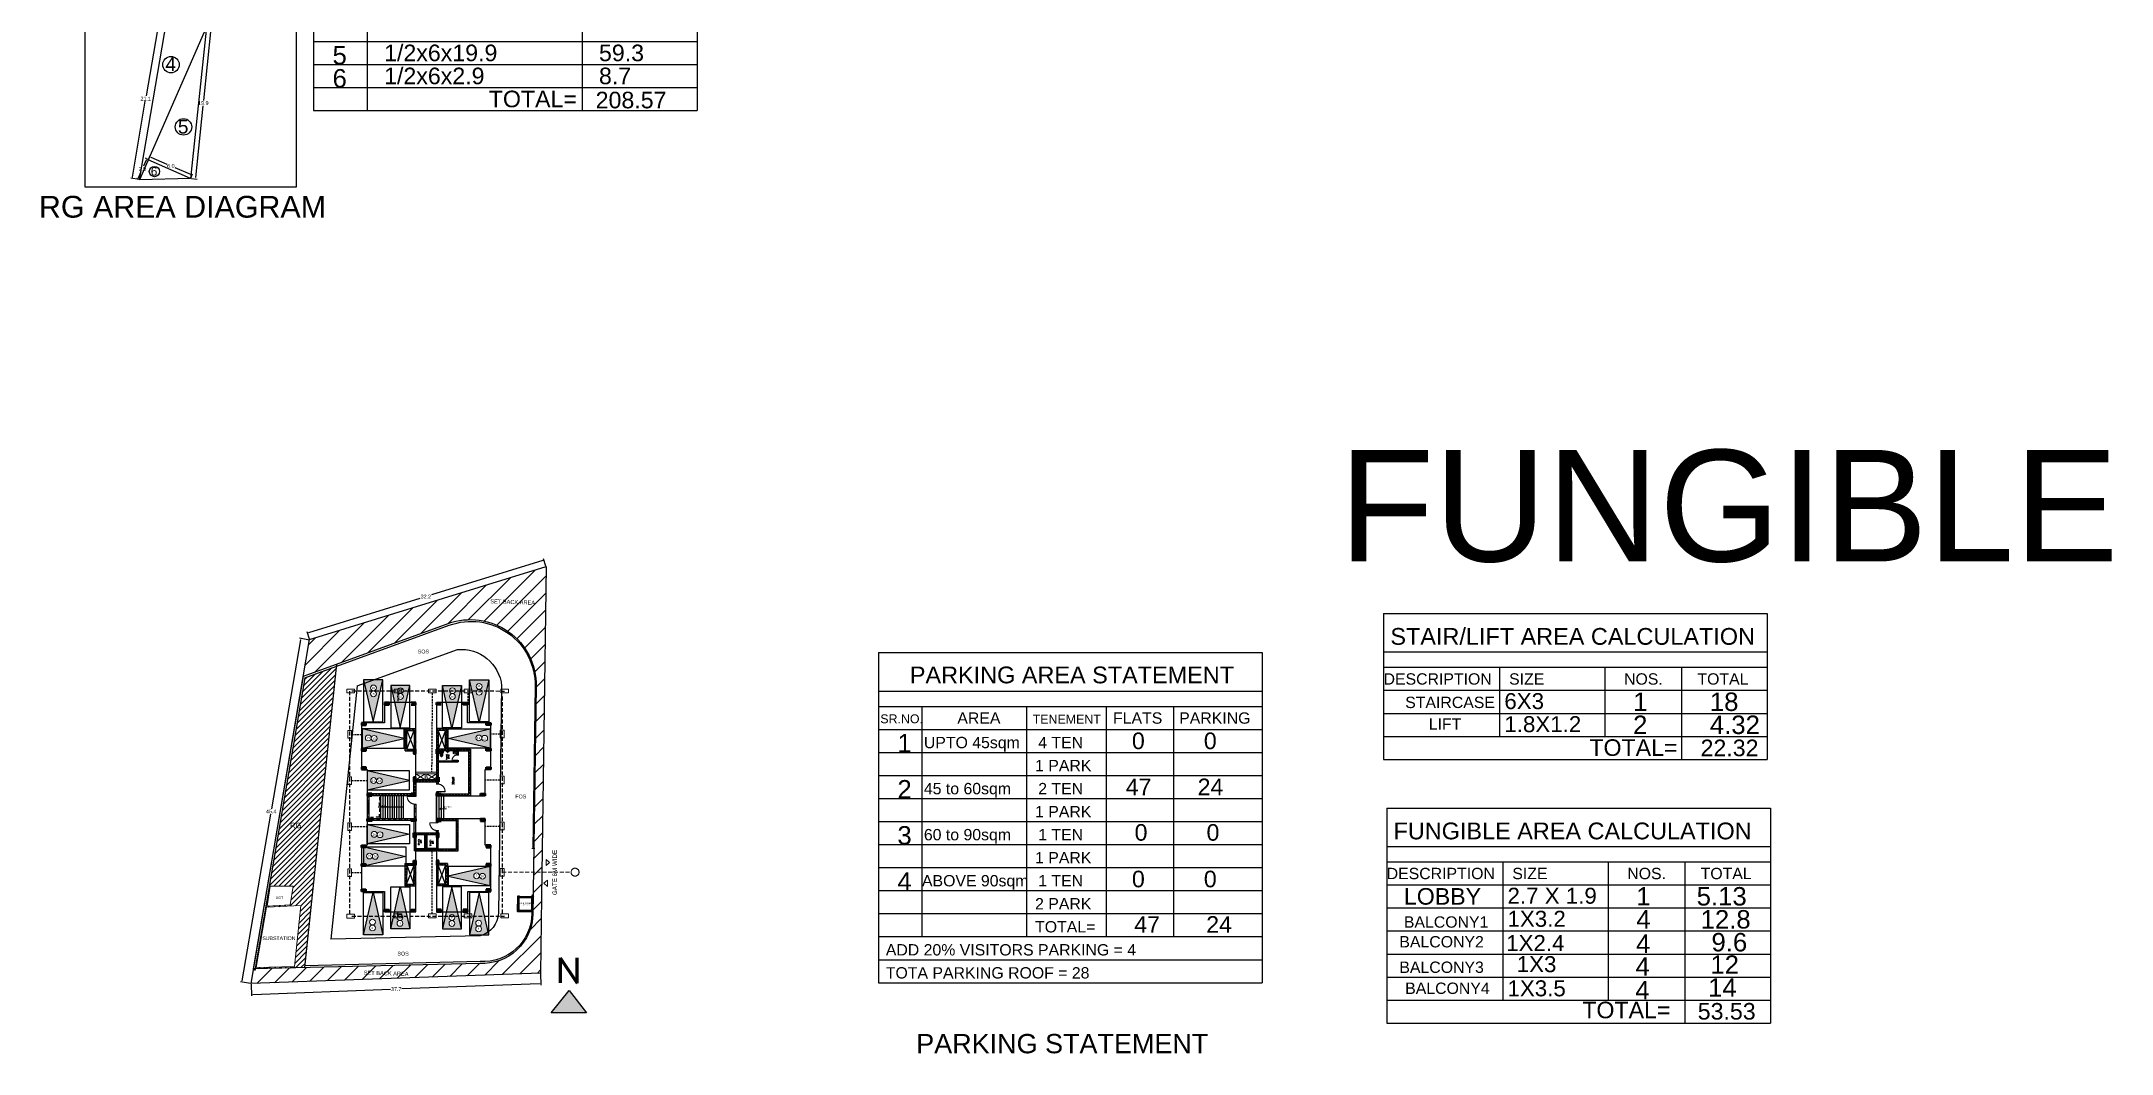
# Model space of a CAD drawing. Header units: metres. Extents: x 29392 to 32022, y 3934 to 33962.
# Drawn here: x 29423.3 to 29693.1, y 4275.5 to 4407.4 of the extents above; entities that cross this region are included whole.
import ezdxf

# ---------------------------------------------------------------- set-up
doc = ezdxf.new("R2010")
doc.units = ezdxf.units.M
for name, pattern in [('DASHED', [19.05, 12.7, -6.35]), ('DASHED2', [9.525, 6.35, -3.175]), ('HIDDEN', [0.375, 0.25, -0.125])]:
    doc.linetypes.add(name, pattern=pattern)
for name, color, linetype, lineweight in [('COLUMN', 7, 'Continuous', 40), ('DOOR', 7, 'Continuous', 20), ('finiture', 7, 'Continuous', 20), ('text', 7, 'Continuous', 5)]:
    doc.layers.add(name, color=color, linetype=linetype, lineweight=lineweight)
doc.styles.add('DIM_FONT', font='SIMPLEX', dxfattribs={"width": 0.8})
doc.styles.get("Standard").update_dxf_attribs({"font": 'arial.ttf'})
doc.dimstyles.get("Standard").update_dxf_attribs({"dimtxt": 0.1, "dimasz": 0.18, "dimexe": 0.18, "dimexo": 0.0625, "dimgap": 0.09, "dimtad": 0, "dimtih": 1, "dimtoh": 1, "dimdec": 1, "dimzin": 0, "dimdsep": 46, "dimtxsty": 'Standard', "dimcen": 0.09, "dimadec": 0, "dimazin": 0, "dimtfac": 1, "dimtdec": 1, "dimtofl": 0, "dimtmove": 0, "dimatfit": 3, "dimfxl": 1, "dimtolj": 1, "dimtzin": 0, "dimarcsym": 0})
pattern_1 = [(134.9774053, (29538.77406, 4069.518114), (-0.0044918984, -0.00448835702), [])]
pattern_2 = [(315, (28562.76272, 4702.1576), (0.20205576, 0.20205576), []), (315, (28562.76272, 4702.0229), (0.20205576, 0.20205576), [])]
pattern_3 = [(134.9774053, (29538.5390746, 4069.386059), (-0.0044918984, -0.00448835702), [])]
pattern_4 = [(315, (28588.2513, 4702.1576), (0.20205576, 0.20205576), []), (315, (28588.2513, 4702.0229), (0.20205576, 0.20205576), [])]
pattern_5 = [(37.5, (-342.077056, 646.147203), (-0.002080040685, 0.06362372085), [0, -0.0501904, 0, -0.056134, 0, -0.0536575]), (7.5, (-342.077056, 646.1472), (0.0584380268, 0.09318726307), [0, -0.0270764, 0, -0.0452374, 0, -0.0173355]), (327.5, (-342.11767, 646.147203), (0.10282900813, 0.00018683401), [0, -0.01651, 0, -0.059436, 0, -0.077597]), (317.5, (-342.11767, 646.1472), (0.09926233882, 0.02898081202), [0, -0.008255, 0, -0.0389636, 0, -0.044577])]

msp = doc.modelspace()

# ---------------------------------------------------------------- texts
for s, height, p in [('5', 2.4, (29461.28, 4404.35)), ('1/2x6x19.9', 2.16, (29468, 4404.78)), ('59.3', 2.16, (29496, 4404.78)), ('4', 1.77, (29439.5, 4403.51)), ('6', 2.4, (29461.28, 4401.35)), ('1/2x6x2.9', 2.16, (29468, 4401.78)), ('8.7', 2.16, (29496, 4401.78)), ('TOTAL=', 2.16, (29481.64, 4398.78)), ('208.57', 2.16, (29495.57, 4398.64)), ('5', 1.77, (29441.13, 4395.36)), ('6', 1.1, (29437.6, 4389.88)), ('RG AREA DIAGRAM', 2.8355, (29423.02, 4384.4)), ('FUNGIBLE', 14.539, (29592.42, 4339.61)), ('STAIR/LIFT AREA CALCULATION', 2.186, (29599.13, 4328.76)), ('PARKING AREA STATEMENT', 2.186, (29536.51, 4323.74)), ('DESCRIPTION', 1.4768, (29598.24, 4323.57)), ('SIZE', 1.477, (29614.6, 4323.57)), ('NOS.', 1.477, (29629.58, 4323.57)), ('TOTAL', 1.477, (29639.14, 4323.57)), ('STAIRCASE', 1.477, (29601.06, 4320.52)), ('6X3', 2.081, (29613.98, 4320.38)), ('1', 2.4, (29630.76, 4320.14)), ('18', 2.4, (29640.76, 4320.14)), ('SR.NO.', 1.156, (29532.66, 4318.54)), ('AREA ', 1.477, (29542.7, 4318.48)), ('TENEMENT', 1.156, (29552.52, 4318.48)), ('FLATS', 1.477, (29562.99, 4318.48)), ('PARKING', 1.477, (29571.61, 4318.48)), ('LIFT', 1.477, (29604.13, 4317.71)), ('1.8X1.2', 2.081, (29613.98, 4317.38)), ('2', 2.4, (29630.76, 4317.14)), ('4.32', 2.4, (29640.76, 4317.14)), ('1', 2.4, (29534.89, 4314.74)), ('UPTO 45sqm', 1.477, (29538.34, 4315.29)), ('4 TEN', 1.477, (29553.24, 4315.29)), ('0', 2.16, (29565.45, 4315.17)), ('0', 2.16, (29574.82, 4315.17)), ('TOTAL=', 2.16, (29625.06, 4314.29)), ('22.32', 2.16, (29639.55, 4314.25)), ('1 PARK', 1.477, (29552.83, 4312.29)), ('2', 2.4, (29534.89, 4308.74)), ('47', 2.16, (29564.64, 4309.17)), ('24', 2.16, (29574.01, 4309.17)), ('45 to 60sqm', 1.4768, (29538.34, 4309.29)), ('2 TEN', 1.477, (29553.24, 4309.29)), ('1 PARK', 1.477, (29552.83, 4306.29)), ('FUNGIBLE AREA CALCULATION', 2.186, (29599.54, 4303.42)), ('3', 2.4, (29534.89, 4302.74)), ('60 to 90sqm', 1.4768, (29538.34, 4303.29)), ('1 TEN', 1.477, (29553.24, 4303.29)), ('0', 2.16, (29565.8, 4303.24)), ('0', 2.16, (29575.17, 4303.24)), ('1 PARK', 1.477, (29552.83, 4300.29)), ('4', 2.4, (29534.89, 4296.74)), ('ABOVE 90sqm', 1.4768, (29538.09, 4297.29)), ('1 TEN', 1.477, (29553.24, 4297.29)), ('0', 2.16, (29565.45, 4297.17)), ('0', 2.16, (29574.82, 4297.17)), ('DESCRIPTION', 1.4768, (29598.65, 4298.23)), ('SIZE', 1.477, (29615.02, 4298.23)), ('NOS.', 1.477, (29630, 4298.23)), ('TOTAL', 1.477, (29639.56, 4298.23)), ('2 PARK', 1.477, (29552.83, 4294.29)), ('LOBBY', 2.16, (29600.89, 4294.91)), ('2.7 X 1.9', 2.081, (29614.39, 4295.03)), ('1', 2.4, (29631.18, 4294.8)), ('5.13', 2.4, (29639.04, 4294.8)), ('TOTAL=', 1.477, (29552.83, 4291.29)), ('47', 2.16, (29565.75, 4291.25)), ('24', 2.16, (29575.13, 4291.25)), ('BALCONY1', 1.477, (29600.89, 4291.91)), ('1X3.2', 2.081, (29614.39, 4292.03)), ('4', 2.4, (29631.18, 4291.8)), ('12.8', 2.4, (29639.55, 4291.8)), ('ADD 20%%% VISITORS PARKING = 4', 1.4768, (29533.38, 4288.29)), ('BALCONY2', 1.477, (29600.3, 4289.34)), ('1X2.4', 2.081, (29614.22, 4288.87)), ('4', 2.4, (29631.14, 4288.63)), ('9.6', 2.4, (29640.97, 4288.82)), ('TOTA PARKING ROOF = 28', 1.4768, (29533.38, 4285.29)), ('BALCONY3', 1.477, (29600.3, 4286.02)), ('1X3', 2.081, (29615.59, 4286.12)), ('4', 2.4, (29631.07, 4285.66)), ('12', 2.4, (29640.83, 4285.9)), ('BALCONY4', 1.477, (29601.06, 4283.28)), ('1X3.5', 2.081, (29614.39, 4282.97)), ('4', 2.4, (29631.04, 4282.56)), ('14', 2.4, (29640.53, 4282.91)), ('TOTAL=', 2.16, (29624.14, 4280.11)), ('53.53', 2.16, (29639.18, 4279.94)), ('PARKING STATEMENT', 2.5152, (29537.34, 4275.55))]:
    msp.add_text(s, height=height).set_placement(p)
at = {"rotation": 270, "style": 'DIM_FONT'}
for s, insert, char_height, attachment_point in [('\\pi0.47185;TOILET\\P\\pi0.43871;2.4X1.3', (29476.47, 4314.92), 0.145, 1), ('\\pi0.27854;OFFICE', (29477.12, 4311.81), 0.2436, 1), ('\\pi0.55261;LIFT\\P\\pi0.3894;1.2X1.8', (29472.42, 4303.87), 0.1749, 7), ('\\pi0.55261;LIFT\\P\\pi0.3894;1.2X1.8', (29473.95, 4303.76), 0.1749, 7)]:
    msp.add_mtext_dynamic_manual_height_columns(s, width=1.485, gutter_width=1, heights=[0], dxfattribs=dict(at, insert=insert, char_height=char_height, attachment_point=attachment_point))
at = {"insert": (29486.41, 4294.81), "char_height": 0.16, "attachment_point": 8, "rotation": 359.6729}
msp.add_mtext_dynamic_manual_height_columns('{\\fCentury Gothic|b1|i0|c0|p34;SECURITY CABIN\\P\\pi-0.32,l0.48,t0.48;\\fCentury Gothic|b0|i0|c0|p34;\\H0.6x;1.70 M  X  1.70 M}', width=4.2484, gutter_width=1, heights=[0], dxfattribs=at)
at = {"layer": 'text'}
for s, height, rotation, p in [('SET BACK AREA', 0.5259, 358.0926, (29481.83, 4334.17)), ('GATE 6M WIDE', 0.5787, 90, (29490.52, 4296.16)), ('SET BACK AREA', 0.5259, 358.0926, (29465.34, 4285.8))]:
    msp.add_text(s, height=height, rotation=rotation, dxfattribs=at).set_placement(p)
for s, height, p in [('SOS', 0.498, (29472.39, 4327.63)), ('19', 0.248, (29466.4, 4323.01)), ('20', 0.248, (29466.43, 4322.25)), ('17', 0.248, (29469.91, 4322.64)), ('18', 0.248, (29469.94, 4321.89)), ('16', 0.248, (29476.67, 4321.86)), ('15', 0.248, (29476.71, 4322.66)), ('13', 0.248, (29480.15, 4323.26)), ('14', 0.248, (29480.18, 4322.48)), ('21', 0.266, (29465.75, 4316.47)), ('22', 0.266, (29466.53, 4316.45)), ('11', 0.266, (29480.11, 4316.5)), ('12', 0.266, (29480.86, 4316.45)), ('23', 0.266, (29466.38, 4310.94)), ('24', 0.266, (29467.18, 4310.93)), ('FOS', 0.498, (29485.1, 4308.75)), ('RG', 0.719, (29455.73, 4304.87)), ('25', 0.266, (29466.51, 4303.91)), ('26', 0.266, (29467.26, 4303.9)), ('27', 0.266, (29465.88, 4301.06)), ('28', 0.266, (29466.66, 4301.02)), ('9', 0.266, (29479.94, 4298.54)), ('10', 0.266, (29480.57, 4298.47)), ('UGT', 0.33, (29453.87, 4295.66)), ('2', 0.248, (29466.37, 4291.76)), ('1', 0.248, (29466.37, 4292.55)), ('3', 0.248, (29469.95, 4293.15)), ('4', 0.248, (29469.95, 4292.36)), ('5', 0.248, (29476.72, 4293.14)), ('6', 0.248, (29476.72, 4292.35)), ('7', 0.248, (29480.2, 4292.42)), ('SUBSTATION', 0.482, (29452.14, 4290.3)), ('8', 0.248, (29480.2, 4291.64)), ('SOS', 0.498, (29469.74, 4288.28))]:
    msp.add_text(s, height=height, dxfattribs=at).set_placement(p)
at = {"layer": 'text', "insert": (29475.83, 4307.7), "char_height": 0.207, "attachment_point": 1}
msp.add_mtext_dynamic_manual_height_columns('ENTRY', width=0.018, gutter_width=1.04, heights=[0], dxfattribs=at)

# ---------------------------------------------------------------- blocks, each defined once
blk = doc.blocks.new('AFF')
at = {"lineweight": 35}
for p, q in [((414.14, -199.22), (414.29, -199.22)), ((414.14, -200.72), (414.29, -200.72))]:
    blk.add_line(p, q, dxfattribs=at)
for p, q in [((414.14, -199.22), (414.14, -200.72)), ((414.29, -199.22), (414.29, -200.72))]:
    blk.add_line(p, q)
for points in [[(414.29, -200.72), (414.29, -200.97), (412.29, -200.97), (412.29, -198.97), (414.29, -198.97), (414.29, -199.22)], [(414.14, -200.72), (414.14, -200.82), (412.44, -200.82), (412.44, -199.12), (414.14, -199.12), (414.14, -199.22)]]:
    blk.add_lwpolyline(points, dxfattribs=at)
blk = doc.blocks.new('A$C418A19C0')
for p, q in [((0.05, 0.55), (0.05, 0)), ((0.2, 0.4), (0.2, 0.15)), ((0.25, 0.35), (0.23, 0.35)), ((0.23, 0.35), (0.23, 0.2)), ((0.23, 0.2), (0.25, 0.2)), ((0.25, 0.2), (0.25, 0.35)), ((0.68, 0.27), (0.67, 0.3)), ((0.67, 0.25), (0.68, 0.27))]:
    blk.add_line(p, q)
blk.add_lwpolyline([(0, 0.55), (0, 0), (0.15, 0, 0.414214), (0.2, 0.05), (0.2, 0.15), (0.4, 0.1, 0.050973), (0.54, 0.11, 0.064819), (0.65, 0.15, 0.104144), (0.73, 0.22), (0.74, 0.26, 0.175027), (0.74, 0.29), (0.73, 0.33, 0.104144), (0.65, 0.4, 0.064819), (0.54, 0.44, 0.050973), (0.4, 0.45), (0.2, 0.4), (0.2, 0.5, 0.414214), (0.15, 0.55)], format="xyb", close=True)
for centre, radius in [((0.12, 0.28), 0.0303), ((0.37, 0.28), 0.0432)]:
    blk.add_circle(centre, radius)
for centre, radius, start, end in [((0.41, 0.27), 0.105, 93.3306, 266.6694), ((0.4, -0.25), 0.632, 78.328, 90), ((0.4, 0.8), 0.632, 270, 281.672), ((0.45, 0.01), 0.365, 63.4932, 78.328), ((0.45, 0.54), 0.365, 281.672, 296.5068), ((0.54, 0.17), 0.182, 43.2657, 63.4932), ((0.54, 0.38), 0.182, 296.5068, 316.7343)]:
    blk.add_arc(centre, radius, start, end)
blk = doc.blocks.new('LLAVE-10')
at = {"color": 253, "lineweight": 13}
for points in [[(-0.12, 0.03), (-0.12, 0.02), (-0.12, 0.02), (-0.12, 0.01), (-0.13, 0.01), (-0.13, 0.01), (-0.08, 0.01), (-0.08, 0.01), (-0.07, 0), (-0.07, 0), (-0.15, 0), (-0.14, 0), (-0.13, 0.01)], [(-0.12, 0.05), (-0.13, 0.05)], [(-0.12, 0.04), (-0.13, 0.04)], [(-0.08, 0.01), (-0.08, 0.01), (-0.09, 0.01), (-0.09, 0.01), (-0.1, 0.02), (-0.1, 0.02), (-0.1, 0.03), (-0.12, 0.03), (-0.12, 0.03), (-0.12, 0.04), (-0.12, 0.05), (-0.12, 0.05), (-0.12, 0.06), (-0.1, 0.06), (-0.1, 0.06), (-0.11, 0.06), (-0.11, 0.06), (-0.12, 0.06)], [(-0.12, 0.03), (-0.1, 0.03)], [(-0.09, 0.02), (-0.12, 0.02)], [(-0.1, 0.06), (-0.09, 0.05)], [(-0.09, 0.04), (-0.1, 0.03)], [(-0.1, 0.03), (-0.1, 0.03)], [(-0.09, 0.05), (-0.09, 0.05)], [(-0.09, 0.05), (-0.09, 0.04)], [(-0.09, 0.05), (-0.09, 0.05)], [(-0.09, 0.04), (-0.09, 0.04)], [(0.03, 0.02), (0.03, 0.02), (0.04, 0.01), (0.04, 0.01), (0.04, 0.01), (0.04, 0), (-0.04, 0), (-0.04, 0.01), (-0.04, 0.01), (-0.04, 0.01), (-0.03, 0.02), (-0.03, 0.02), (0.03, 0.02), (0.03, 0.03), (0.03, 0.05), (0.02, 0.06), (0.02, 0.07), (0.01, 0.09), (-0.01, 0.09), (-0.02, 0.08), (-0.02, 0.06), (-0.02, 0.05), (-0.01, 0.04), (0.01, 0.04), (0.02, 0.05), (0.02, 0.06), (0.02, 0.08), (0.01, 0.09)], [(-0.02, 0.06), (-0.03, 0.05)], [(-0.03, 0.05), (-0.03, 0.03)], [(-0.03, 0.03), (-0.03, 0.02)], [(0.02, 0.11), (0.02, 0.12), (0.02, 0.13), (0.01, 0.13), (0.01, 0.13), (-0.01, 0.13), (-0.01, 0.13), (-0.02, 0.13), (-0.02, 0.12), (-0.02, 0.11), (0.02, 0.11), (0.02, 0.11), (0.01, 0.1), (0.01, 0.1), (-0.01, 0.1), (-0.01, 0.1), (-0.02, 0.11), (-0.02, 0.11)], [(0.02, 0.12), (-0.02, 0.12)], [(-0.01, 0.09), (-0.02, 0.07)], [(-0.02, 0.07), (-0.02, 0.06)], [(-0.01, 0.1), (-0.01, 0.09)], [(0.01, 0.1), (0.01, 0.09)], [(0.12, 0.03), (0.12, 0.02), (0.12, 0.02), (0.12, 0.01), (0.13, 0.01), (0.13, 0.01), (0.08, 0.01), (0.08, 0.01), (0.07, 0), (0.07, 0), (0.15, 0), (0.14, 0), (0.13, 0.01)], [(0.08, 0.01), (0.08, 0.01), (0.09, 0.01), (0.09, 0.01), (0.1, 0.02), (0.1, 0.02), (0.1, 0.03), (0.12, 0.03), (0.12, 0.03), (0.12, 0.04), (0.12, 0.05), (0.12, 0.05), (0.12, 0.06), (0.1, 0.06), (0.1, 0.06), (0.11, 0.06), (0.11, 0.06), (0.12, 0.06)], [(0.1, 0.06), (0.09, 0.05)], [(0.09, 0.05), (0.09, 0.05)], [(0.09, 0.05), (0.09, 0.04)], [(0.09, 0.05), (0.09, 0.05)], [(0.09, 0.04), (0.1, 0.03)], [(0.09, 0.04), (0.09, 0.04)], [(0.09, 0.02), (0.12, 0.02)], [(0.1, 0.03), (0.1, 0.03)], [(0.12, 0.03), (0.1, 0.03)], [(0.12, 0.05), (0.13, 0.05)], [(0.12, 0.04), (0.13, 0.04)]]:
    blk.add_lwpolyline(points, dxfattribs=at)
for points in [[(-0.13, 0.05), (-0.13, 0.05), (-0.13, 0.04), (-0.13, 0.04), (-0.13, 0.04), (-0.14, 0.04), (-0.14, 0.04), (-0.14, 0.05), (-0.14, 0.05), (-0.14, 0.05), (-0.13, 0.05), (-0.13, 0.05)], [(-0.1, 0.05), (-0.1, 0.04), (-0.1, 0.04), (-0.11, 0.04), (-0.11, 0.04), (-0.11, 0.04), (-0.11, 0.05), (-0.11, 0.05), (-0.11, 0.05), (-0.11, 0.05), (-0.1, 0.05), (-0.1, 0.05)], [(-0.07, 0.05), (-0.07, 0.05), (-0.07, 0.04), (-0.08, 0.04), (-0.08, 0.04), (-0.08, 0.04), (-0.09, 0.04), (-0.09, 0.05), (-0.09, 0.05), (-0.08, 0.05), (-0.08, 0.05), (-0.08, 0.05)], [(0.07, 0.05), (0.07, 0.05), (0.07, 0.04), (0.08, 0.04), (0.08, 0.04), (0.08, 0.04), (0.09, 0.04), (0.09, 0.05), (0.09, 0.05), (0.08, 0.05), (0.08, 0.05), (0.08, 0.05)], [(0.1, 0.05), (0.1, 0.04), (0.1, 0.04), (0.11, 0.04), (0.11, 0.04), (0.11, 0.04), (0.11, 0.05), (0.11, 0.05), (0.11, 0.05), (0.11, 0.05), (0.1, 0.05), (0.1, 0.05)], [(0.13, 0.05), (0.13, 0.05), (0.13, 0.04), (0.13, 0.04), (0.13, 0.04), (0.14, 0.04), (0.14, 0.04), (0.14, 0.05), (0.14, 0.05), (0.14, 0.05), (0.13, 0.05), (0.13, 0.05)]]:
    blk.add_lwpolyline(points, close=True, dxfattribs=at)
blk = doc.blocks.new('*D172')
at = {"layer": 'Defpoints', "color": 0, "transparency": 16777216}
for p in [(29467.42, 4306.1), (29467.53, 4307.6), (29467.53, 4306.1)]:
    blk.add_point(p, dxfattribs=at)
at = {"layer": 'text', "color": 0, "lineweight": -2, "transparency": 16777216}
for p, q in [((29467.47, 4307.6), (29467.24, 4307.6)), ((29467.47, 4306.1), (29467.24, 4306.1)), ((29467.42, 4307.42), (29467.42, 4306.99)), ((29467.42, 4306.28), (29467.42, 4306.71))]:
    blk.add_line(p, q, dxfattribs=at)
at = {"layer": 'text', "color": 0, "transparency": 16777216}
for points in [[(29467.39, 4307.42), (29467.45, 4307.42), (29467.42, 4307.6)], [(29467.39, 4306.28), (29467.45, 4306.28), (29467.42, 4306.1)]]:
    blk.add_solid(points, dxfattribs=at)
at = {"layer": 'text', "color": 0, "transparency": 16777216, "insert": (29467.42, 4306.85), "char_height": 0.1, "attachment_point": 5}
blk.add_mtext('\\A1;1.5', dxfattribs=at)
blk = doc.blocks.new('*D173')
at = {"layer": 'Defpoints', "color": 0, "transparency": 16777216}
for p in [(29466.03, 4307.6), (29466.03, 4306.3), (29467.53, 4307.6)]:
    blk.add_point(p, dxfattribs=at)
at = {"layer": 'text', "color": 0, "lineweight": -2, "transparency": 16777216}
for p, q in [((29466.03, 4307.54), (29466.03, 4306.12)), ((29466.21, 4306.3), (29466.6, 4306.3)), ((29467.35, 4306.3), (29466.95, 4306.3)), ((29467.53, 4307.54), (29467.53, 4306.12))]:
    blk.add_line(p, q, dxfattribs=at)
at = {"layer": 'text', "color": 0, "transparency": 16777216}
for points in [[(29466.21, 4306.33), (29466.21, 4306.27), (29466.03, 4306.3)], [(29467.35, 4306.33), (29467.35, 4306.27), (29467.53, 4306.3)]]:
    blk.add_solid(points, dxfattribs=at)
at = {"layer": 'text', "color": 0, "transparency": 16777216, "insert": (29466.78, 4306.3), "char_height": 0.1, "attachment_point": 5}
blk.add_mtext('\\A1;1.5', dxfattribs=at)
blk = doc.blocks.new('*D174')
at = {"layer": 'Defpoints', "color": 0, "transparency": 16777216}
for p in [(29467.41, 4309.1), (29467.53, 4309.1), (29467.53, 4307.6)]:
    blk.add_point(p, dxfattribs=at)
at = {"layer": 'text', "color": 0, "lineweight": -2, "transparency": 16777216}
for p, q in [((29467.47, 4309.1), (29467.23, 4309.1)), ((29467.41, 4308.92), (29467.41, 4308.49)), ((29467.41, 4307.78), (29467.41, 4308.21)), ((29467.47, 4307.6), (29467.23, 4307.6))]:
    blk.add_line(p, q, dxfattribs=at)
at = {"layer": 'text', "color": 0, "transparency": 16777216}
for points in [[(29467.38, 4308.92), (29467.44, 4308.92), (29467.41, 4309.1)], [(29467.38, 4307.78), (29467.44, 4307.78), (29467.41, 4307.6)]]:
    blk.add_solid(points, dxfattribs=at)
at = {"layer": 'text', "color": 0, "transparency": 16777216, "insert": (29467.41, 4308.35), "char_height": 0.1, "attachment_point": 5}
blk.add_mtext('\\A1;1.5', dxfattribs=at)
blk = doc.blocks.new('*D175')
at = {"layer": 'Defpoints', "color": 0, "transparency": 16777216}
for p in [(29467.83, 4307.6), (29468.13, 4307.7), (29468.13, 4307.6)]:
    blk.add_point(p, dxfattribs=at)
at = {"layer": 'text', "color": 0, "lineweight": -2, "transparency": 16777216}
for p, q in [((29467.65, 4307.7), (29467.47, 4307.7)), ((29467.83, 4307.66), (29467.83, 4307.88)), ((29468.13, 4307.66), (29468.13, 4307.88)), ((29468.31, 4307.7), (29468.49, 4307.7))]:
    blk.add_line(p, q, dxfattribs=at)
at = {"layer": 'text', "color": 0, "transparency": 16777216}
for points in [[(29467.65, 4307.73), (29467.65, 4307.67), (29467.83, 4307.7)], [(29468.31, 4307.73), (29468.31, 4307.67), (29468.13, 4307.7)]]:
    blk.add_solid(points, dxfattribs=at)
at = {"layer": 'text', "color": 0, "transparency": 16777216, "insert": (29467.98, 4307.7), "char_height": 0.1, "attachment_point": 5}
blk.add_mtext('\\A1;0.3', dxfattribs=at)
blk = doc.blocks.new('*D216')
at = {"color": 0, "lineweight": -2, "transparency": 16777216}
for p, q in [((29488.68, 4339.74), (29474.18, 4335.27)), ((29489.09, 4339), (29488.79, 4339.97)), ((29458.2, 4330.35), (29472.7, 4334.82)), ((29458.28, 4329.5), (29457.98, 4330.46))]:
    blk.add_line(p, q, dxfattribs=at)
at = {"color": 0, "transparency": 16777216}
for points in [[(29488.67, 4339.77), (29488.68, 4339.71), (29488.85, 4339.79)], [(29458.19, 4330.37), (29458.21, 4330.32), (29458.03, 4330.29)]]:
    blk.add_solid(points, dxfattribs=at)
at = {"layer": 'Defpoints', "color": 0, "transparency": 16777216}
for p in [(29488.85, 4339.79), (29489.11, 4338.94), (29458.29, 4329.44)]:
    blk.add_point(p, dxfattribs=at)
at = {"color": 0, "transparency": 16777216, "insert": (29473.44, 4335.04), "char_height": 0.5, "attachment_point": 5}
blk.add_mtext('\\A1;32.2', dxfattribs=at)
blk = doc.blocks.new('*D217')
at = {"color": 0, "lineweight": -2, "transparency": 16777216}
for p, q in [((29450.67, 4284.56), (29450.73, 4283.04)), ((29488.25, 4284.59), (29470.31, 4283.93)), ((29488.38, 4285.93), (29488.44, 4284.42)), ((29450.9, 4283.22), (29468.84, 4283.88))]:
    blk.add_line(p, q, dxfattribs=at)
at = {"color": 0, "transparency": 16777216}
for points in [[(29488.25, 4284.62), (29488.25, 4284.56), (29488.43, 4284.6)], [(29450.9, 4283.25), (29450.9, 4283.19), (29450.72, 4283.22)]]:
    blk.add_solid(points, dxfattribs=at)
at = {"layer": 'Defpoints', "color": 0, "transparency": 16777216}
for p in [(29450.67, 4284.62), (29488.38, 4286), (29488.43, 4284.6)]:
    blk.add_point(p, dxfattribs=at)
at = {"color": 0, "transparency": 16777216, "insert": (29469.58, 4283.91), "char_height": 0.5, "attachment_point": 5}
blk.add_mtext('\\A1;37.7', dxfattribs=at)
blk = doc.blocks.new('*D218')
at = {"color": 0, "lineweight": -2, "transparency": 16777216}
for p, q in [((29457.12, 4329.4), (29453.34, 4307.4)), ((29458.29, 4329.38), (29456.97, 4329.61)), ((29449.49, 4285), (29453.22, 4306.71)), ((29450.61, 4284.63), (29449.29, 4284.86))]:
    blk.add_line(p, q, dxfattribs=at)
at = {"color": 0, "transparency": 16777216}
for points in [[(29457.09, 4329.4), (29457.15, 4329.39), (29457.15, 4329.58)], [(29449.46, 4285.01), (29449.52, 4285), (29449.46, 4284.83)]]:
    blk.add_solid(points, dxfattribs=at)
at = {"layer": 'Defpoints', "color": 0, "transparency": 16777216}
for p in [(29458.35, 4329.37), (29449.46, 4284.83), (29450.67, 4284.62)]:
    blk.add_point(p, dxfattribs=at)
at = {"color": 0, "transparency": 16777216, "insert": (29453.28, 4307.05), "char_height": 0.5, "attachment_point": 5}
blk.add_mtext('\\A1;45.4', dxfattribs=at)
blk = doc.blocks.new('*D113')
at = {"color": 0, "lineweight": -2, "transparency": 16777216}
for p, q in [((29437.29, 4391.97), (29437.53, 4392.51)), ((29437.62, 4392.27), (29439.67, 4391.38)), ((29442.81, 4390), (29440.76, 4390.9)), ((29442.81, 4389.55), (29443.04, 4390.1))]:
    blk.add_line(p, q, dxfattribs=at)
at = {"color": 0, "transparency": 16777216}
for points in [[(29437.63, 4392.3), (29437.61, 4392.24), (29437.46, 4392.34)], [(29442.82, 4390.03), (29442.8, 4389.97), (29442.97, 4389.93)]]:
    blk.add_solid(points, dxfattribs=at)
at = {"layer": 'Defpoints', "color": 0, "transparency": 16777216}
for p in [(29437.27, 4391.91), (29442.78, 4389.5), (29442.97, 4389.93)]:
    blk.add_point(p, dxfattribs=at)
at = {"color": 0, "transparency": 16777216, "insert": (29440.21, 4391.14), "char_height": 0.5, "attachment_point": 5}
blk.add_mtext('\\A1;6.0', dxfattribs=at)
blk = doc.blocks.new('*D115')
at = {"color": 0, "lineweight": -2, "transparency": 16777216}
for p, q in [((29437.01, 4391.9), (29436.65, 4391.09)), ((29437.23, 4391.99), (29436.91, 4392.13)), ((29436.08, 4389.36), (29435.76, 4389.5)), ((29436, 4389.6), (29436.35, 4390.4))]:
    blk.add_line(p, q, dxfattribs=at)
at = {"color": 0, "transparency": 16777216}
for points in [[(29436.98, 4391.91), (29437.03, 4391.88), (29437.08, 4392.06)], [(29435.97, 4389.61), (29436.03, 4389.58), (29435.93, 4389.43)]]:
    blk.add_solid(points, dxfattribs=at)
at = {"layer": 'Defpoints', "color": 0, "transparency": 16777216}
for p in [(29437.29, 4391.97), (29435.93, 4389.43), (29436.14, 4389.34)]:
    blk.add_point(p, dxfattribs=at)
at = {"color": 0, "transparency": 16777216, "insert": (29436.5, 4390.75), "char_height": 0.5, "attachment_point": 5}
blk.add_mtext('\\A1;2.9', dxfattribs=at)
blk = doc.blocks.new('*D114')
at = {"color": 0, "lineweight": -2, "transparency": 16777216}
for p, q in [((29445.43, 4409.02), (29444.48, 4399.66)), ((29444.92, 4409.25), (29445.63, 4409.18)), ((29443.46, 4389.62), (29444.41, 4398.97)), ((29442.91, 4389.49), (29443.62, 4389.42))]:
    blk.add_line(p, q, dxfattribs=at)
at = {"color": 0, "transparency": 16777216}
for points in [[(29445.4, 4409.03), (29445.46, 4409.02), (29445.45, 4409.2)], [(29443.43, 4389.62), (29443.49, 4389.61), (29443.44, 4389.44)]]:
    blk.add_solid(points, dxfattribs=at)
at = {"layer": 'Defpoints', "color": 0, "transparency": 16777216}
for p in [(29444.86, 4409.26), (29445.45, 4409.2), (29442.85, 4389.5)]:
    blk.add_point(p, dxfattribs=at)
at = {"color": 0, "transparency": 16777216, "insert": (29444.44, 4399.32), "char_height": 0.5, "attachment_point": 5}
blk.add_mtext('\\A1;19.9', dxfattribs=at)
blk = doc.blocks.new('*D116')
at = {"color": 0, "lineweight": -2, "transparency": 16777216}
for p, q in [((29438.68, 4410.13), (29437, 4400.25)), ((29439.62, 4410.15), (29438.53, 4410.34)), ((29435.2, 4389.68), (29436.88, 4399.56)), ((29436.08, 4389.35), (29434.99, 4389.53))]:
    blk.add_line(p, q, dxfattribs=at)
at = {"color": 0, "transparency": 16777216}
for points in [[(29438.65, 4410.13), (29438.71, 4410.12), (29438.71, 4410.31)], [(29435.17, 4389.68), (29435.23, 4389.67), (29435.17, 4389.5)]]:
    blk.add_solid(points, dxfattribs=at)
at = {"layer": 'Defpoints', "color": 0, "transparency": 16777216}
for p in [(29438.71, 4410.31), (29439.68, 4410.14), (29436.14, 4389.34)]:
    blk.add_point(p, dxfattribs=at)
at = {"color": 0, "transparency": 16777216, "insert": (29436.94, 4399.9), "char_height": 0.5, "attachment_point": 5}
blk.add_mtext('\\A1;21.1', dxfattribs=at)

# ---------------------------------------------------------------- dimensions: what is measured, and where the dimension line sits
for p1, p2, distance, picture, middle in [((29436.14, 4389.34), (29439.68, 4410.14), 0.98, '*D116', (29436.94, 4399.9)), ((29442.85, 4389.5), (29444.86, 4409.26), -0.59, '*D114', (29444.44, 4399.32)), ((29437.29, 4391.97), (29436.14, 4389.34), -0.23, '*D115', (29436.5, 4390.75)), ((29437.27, 4391.91), (29442.78, 4389.5), 0.47, '*D113', (29440.21, 4391.14)), ((29458.2937, 4329.4376), (29489.1114, 4338.94), 0.8942, '*D216', (29473.4391, 4335.0433)), ((29450.67, 4284.62), (29488.38, 4286), -1.4, '*D217', (29469.58, 4283.91))]:
    dim = msp.add_aligned_dim(p1=p1, p2=p2, distance=distance, dimstyle='Standard', override={"dimtxt": 0.5})
    dim.commit()
    dim.dimension.update_dxf_attribs({"geometry": picture, "text_midpoint": middle})
dim = msp.add_linear_dim(base=(29449.46, 4284.83), p1=(29458.35, 4329.37), p2=(29450.67, 4284.62), angle=260.2543, dimstyle='Standard', override={"dimtxt": 0.5})
dim.commit()
dim.dimension.update_dxf_attribs({"geometry": '*D218', "text_midpoint": (29453.28, 4307.05), "dimtype": 161})
at = {"layer": 'text', "color": 251, "true_color": 0x636466}
for p2, distance, picture, middle in [((29467.53, 4309.1), 0.12, '*D174', (29467.41, 4308.35)), ((29466.03, 4307.6), 1.3, '*D173', (29466.78, 4306.3)), ((29467.53, 4306.1), -0.11, '*D172', (29467.42, 4306.85))]:
    dim = msp.add_aligned_dim(p1=(29467.53, 4307.6), p2=p2, distance=distance, dimstyle='Standard', dxfattribs=at)
    dim.commit()
    dim.dimension.update_dxf_attribs({"geometry": picture, "text_midpoint": middle})
dim = msp.add_linear_dim(base=(29468.13, 4307.7), p1=(29467.83, 4307.6), p2=(29468.13, 4307.6), angle=359.9774, dimstyle='Standard', dxfattribs=at)
dim.commit()
dim.dimension.update_dxf_attribs({"geometry": '*D175', "text_midpoint": (29467.98, 4307.7), "dimtype": 161})

# ---------------------------------------------------------------- hatches: boundary and pattern name
at = {"true_color": 0x136734, "transparency": 33554669}
h = msp.add_hatch(dxfattribs=at)
h.set_pattern_fill('ANSI31', color=116, scale=0.15)
h.set_pattern_definition([(45, (-580.2384, -4.07347), (-0.3367596045, 0.3367596045), [])])
h.paths.add_polyline_path([(29461.76, 4325.96), (29457.65, 4324.47), (29451.2, 4286.56), (29457.64, 4286.72)])
h.paths.add_polyline_path([(29456.17, 4297.3), (29455.75, 4294.88), (29452.78, 4294.72), (29453.17, 4297.32)], flags=16)
h.paths.add_polyline_path([(29457.15, 4294.8), (29456.32, 4286.84), (29451.32, 4286.71), (29452.68, 4294.59)], flags=16)
h.paths.add_polyline_path([(29455.55, 4304.67), (29457.42, 4304.67), (29457.42, 4305.79), (29455.55, 4305.79)], flags=24)
h.paths.add_polyline_path([(29453.8, 4295.86), (29454.4, 4295.86), (29454.4, 4296.13), (29453.8, 4296.13)], flags=8)
h.paths.add_polyline_path([(29452.02, 4290.17), (29456.57, 4290.17), (29456.57, 4290.91), (29452.02, 4290.91)], flags=8)
h = msp.add_hatch(color=116, dxfattribs=at)
h.dxf.hatch_style = 1
h.paths.add_polyline_path([(29465.8, 4312.35), (29465.8, 4309.85), (29471.3, 4311.1)])
h.paths.add_polyline_path([(29467.77, 4311.03, -1), (29467.02, 4311.03, -0.01717), (29467.01, 4311.06, -0.968489), (29466.25, 4311.08, -1), (29467.01, 4311.08, -0.01717), (29467.02, 4311.06, -0.968489)], flags=16)
h.paths.add_polyline_path([(29465.12, 4317.81), (29465.12, 4315.31), (29470.62, 4316.56)])
h.paths.add_polyline_path([(29467.08, 4316.57, -1), (29466.32, 4316.57, -0.01717), (29466.32, 4316.6, -0.968489), (29465.56, 4316.62, -1), (29466.32, 4316.62, -0.01717), (29466.33, 4316.6, -0.968489)], flags=16)
h.paths.add_polyline_path([(29481.83, 4317.81), (29476.33, 4316.56), (29481.83, 4315.31)])
h.paths.add_polyline_path([(29480.72, 4316.63, -0.01717), (29480.73, 4316.6, -0.968489), (29481.48, 4316.58, -1), (29480.73, 4316.58, -0.01717), (29480.72, 4316.61, -0.968489), (29479.97, 4316.63, -1)], flags=16)
h.paths.add_polyline_path([(29467.48, 4322.75), (29466.66, 4322.75, -0.377627), (29466.99, 4322.37, -1), (29466.24, 4322.37, -0.377979), (29466.57, 4322.75), (29465.65, 4322.75), (29466.57, 4318.71)])
h.paths.add_polyline_path([(29466.99, 4323.14, -0.421003), (29466.61, 4322.75, -0.031638), (29466.66, 4322.75), (29467.48, 4322.75), (29467.82, 4324.21), (29466.72, 4324.21), (29465.42, 4323.74), (29465.65, 4322.75), (29466.57, 4322.75, -0.0322), (29466.61, 4322.76, -0.414214), (29466.24, 4323.14, -1)])
h.paths.add_polyline_path([(29466.72, 4324.21), (29465.32, 4324.21), (29465.42, 4323.74)])
h.paths.add_polyline_path([(29471.36, 4323.45), (29468.86, 4323.45), (29469.02, 4322.75), (29469.3, 4322.75), (29469.3, 4322.98), (29469.82, 4322.98, -0.758887), (29470.52, 4322.78, -0.026025), (29470.52, 4322.74), (29471.2, 4322.74)])
h.paths.add_polyline_path([(29469.77, 4322.02, -0.114171), (29469.8, 4322.19), (29469.8, 4322.48), (29469.3, 4322.48), (29469.3, 4322.75), (29469.02, 4322.75), (29469.36, 4321.24), (29469.8, 4321.24), (29469.8, 4321.85, -0.114171)])
h.paths.add_polyline_path([(29471.2, 4322.74), (29470.52, 4322.74, -0.390038), (29470.14, 4322.4, -0.414214), (29470.52, 4322.02, -0.795057), (29469.8, 4321.85), (29469.8, 4321.24), (29470.85, 4321.24)])
h.paths.add_polyline_path([(29470.85, 4321.24), (29469.8, 4321.24), (29469.36, 4321.24), (29470.11, 4317.95)])
h.paths.add_polyline_path([(29469.82, 4322.98), (29469.3, 4322.98), (29469.3, 4322.75), (29469.77, 4322.74, -0.025717), (29469.77, 4322.78, -0.137083)], flags=17)
h.paths.add_polyline_path([(29469.77, 4322.74), (29469.3, 4322.75), (29469.3, 4322.48), (29469.8, 4322.48), (29469.92, 4322.48, -0.211107)])
h.paths.add_polyline_path([(29477.59, 4321.24), (29476.1, 4321.24), (29476.84, 4317.95)])
h.paths.add_polyline_path([(29476.53, 4322.74), (29475.76, 4322.74), (29476.1, 4321.24), (29477.59, 4321.24), (29477.93, 4322.74), (29477.28, 4322.74, -0.386779), (29476.9, 4322.4, -0.414214), (29477.28, 4322.02, -1), (29476.53, 4322.02, -0.421003), (29476.9, 4322.41, -0.381221)])
h.paths.add_polyline_path([(29477.28, 4322.78, -0.028802), (29477.28, 4322.74), (29477.93, 4322.74), (29478.09, 4323.45), (29475.59, 4323.45), (29475.76, 4322.74), (29476.53, 4322.74, -0.028493), (29476.53, 4322.78, -1)])
h.paths.add_polyline_path([(29481.64, 4324.21), (29479.14, 4324.21), (29479.41, 4322.98), (29479.42, 4322.98), (29479.42, 4322.93), (29479.47, 4322.74), (29480.04, 4322.74, -0.291137), (29480.38, 4322.96, -0.414214), (29480.01, 4323.34, -1), (29480.76, 4323.34, -0.421003), (29480.38, 4322.95, -0.287529), (29480.72, 4322.74), (29481.3, 4322.74)])
h.paths.add_polyline_path([(29481.3, 4322.74), (29480.72, 4322.74, -0.113202), (29480.76, 4322.57, -1), (29480.01, 4322.57, -0.113514), (29480.04, 4322.74), (29479.47, 4322.74), (29480.39, 4318.71)])
h.paths.add_polyline_path([(29467.11, 4310.86), (29467.66, 4310.86), (29467.66, 4311.26), (29467.11, 4311.26)], flags=8)
h.paths.add_polyline_path([(29466.31, 4310.86), (29466.86, 4310.86), (29466.86, 4311.27), (29466.31, 4311.27)], flags=24)
h.paths.add_polyline_path([(29466.47, 4316.38), (29467.01, 4316.38), (29467.01, 4316.78), (29466.47, 4316.78)], flags=8)
h.paths.add_polyline_path([(29465.68, 4316.4), (29466.23, 4316.4), (29466.23, 4316.8), (29465.68, 4316.8)], flags=8)
h.paths.add_polyline_path([(29480.79, 4316.38), (29481.34, 4316.38), (29481.34, 4316.78), (29480.79, 4316.78)], flags=8)
h.paths.add_polyline_path([(29480.04, 4316.43), (29480.59, 4316.43), (29480.59, 4316.83), (29480.04, 4316.83)], flags=8)
h = msp.add_hatch()
h.set_pattern_fill('ANSI32', color=256, scale=0.03, angle=-90)
h.set_pattern_definition(pattern_4)
h.paths.add_polyline_path([(29471.91, 4315.16), (29471.91, 4315.16), (29471.91, 4317.61), (29470.96, 4317.61), (29470.96, 4315.16), (29471.84, 4315.16), (29471.84, 4314.93), (29470.73, 4314.93), (29470.73, 4317.84), (29472.14, 4317.84), (29472.14, 4315.16)])
h = msp.add_hatch()
h.set_pattern_fill('ANSI32', color=256, scale=0.03, angle=-90)
h.set_pattern_definition(pattern_4)
h.paths.add_polyline_path([(29475.04, 4315.16), (29475.04, 4315.16), (29475.04, 4317.61), (29475.99, 4317.61), (29475.99, 4315.16), (29475.12, 4315.16), (29475.12, 4314.93), (29476.22, 4314.93), (29476.22, 4317.84), (29474.82, 4317.84), (29474.82, 4315.16)])
h = msp.add_hatch()
h.set_pattern_fill('ANSI32', color=256, scale=0.03, angle=-90)
h.set_pattern_definition(pattern_2)
h.paths.add_polyline_path([(29474.82, 4311.53), (29474.82, 4314.56), (29475.05, 4314.56), (29475.05, 4313.66), (29477.66, 4313.66), (29477.66, 4313.51), (29475.05, 4313.51), (29475.05, 4311.53)])
h = msp.add_hatch()
h.set_pattern_fill('ANSI32', color=256, scale=0.03, angle=-90)
h.set_pattern_definition(pattern_2)
h.paths.add_polyline_path([(29475.06, 4301.94), (29475.06, 4301.94), (29475.06, 4302.17), (29477.43, 4302.17), (29477.43, 4305.87), (29475.43, 4305.87), (29475.43, 4306.1), (29477.66, 4306.1), (29477.66, 4301.94)])
h.paths.add_polyline_path([(29474.84, 4304.27), (29474.84, 4304.52), (29475.06, 4304.52), (29475.06, 4304.27), (29475.06, 4304.27)])
h.paths.add_polyline_path([(29474.83, 4305.62), (29474.83, 4305.8), (29475.06, 4305.8), (29475.06, 4305.62)])
h.paths.add_polyline_path([(29476.25, 4314.75), (29476.26, 4314.74), (29476.3, 4314.74), (29476.3, 4314.75)])
h = msp.add_hatch()
h.set_pattern_fill('ANSI32', color=256, scale=0.03, angle=-90)
h.set_pattern_definition(pattern_2)
h.paths.add_polyline_path([(29475.43, 4309.1), (29475.43, 4309.33), (29479.01, 4309.33), (29479.01, 4314.93), (29479.01, 4315.16), (29479.24, 4315.16), (29479.24, 4309.1)])
h = msp.add_hatch()
h.set_pattern_fill('ANSI32', color=256, scale=0.03, angle=-90)
h.set_pattern_definition(pattern_2)
h.paths.add_polyline_path([(29476.23, 4314.93), (29476.23, 4315.16), (29479.01, 4315.16), (29479.01, 4314.93)])
h = msp.add_hatch()
h.set_pattern_fill('ANSI31', color=256, scale=0.002, angle=269.9774)
h.set_pattern_definition([(314.9774053, (29411.61397, 4466.5657154), (0.0044918984, 0.00448835702), [])])
h.paths.add_polyline_path([(29477.54, 4314.44, -1), (29477.54, 4314.45), (29477.63, 4314.45), (29477.63, 4314.44)])
h.paths.add_polyline_path([(29477.61, 4314.43), (29477.61, 4314.44), (29477.63, 4314.44), (29477.66, 4314.44), (29477.66, 4314.43)])
h.paths.add_polyline_path([(29477.54, 4313.66, -1), (29477.54, 4313.67), (29477.63, 4313.67), (29477.63, 4313.66)])
h.paths.add_polyline_path([(29477.61, 4313.67), (29477.61, 4313.68), (29477.66, 4313.68), (29477.66, 4313.67)])
h = msp.add_hatch()
h.set_pattern_fill('ANSI32', color=256, scale=0.03, angle=-90)
h.set_pattern_definition([(315, (28964.85354, 3858.92155), (0.20205576, 0.20205576), []), (315, (28964.85354, 3858.78685), (0.20205576, 0.20205576), [])])
h.paths.add_polyline_path([(29472.14, 4310.93), (29471.91, 4310.93), (29471.84, 4310.93), (29471.84, 4309.4), (29472.14, 4309.4)])
h = msp.add_hatch()
h.set_pattern_fill('ANSI32', color=256, scale=0.03, angle=-90)
h.set_pattern_definition(pattern_2)
h.paths.add_polyline_path([(29472.14, 4310.93), (29472.14, 4311.16), (29474.82, 4311.16), (29474.82, 4310.93)])
h = msp.add_hatch()
h.set_pattern_fill('ANSI32', color=256, scale=0.03, angle=-90)
h.set_pattern_definition([(315, (28588.25263, 4633.5855), (0.20205576, 0.20205576), []), (315, (28588.25263, 4633.4508), (0.20205576, 0.20205576), [])])
h.paths.add_polyline_path([(29466.4, 4309.1), (29466.4, 4309.33), (29471.53, 4309.33), (29471.53, 4309.1)])
h = msp.add_hatch()
h.set_pattern_fill('ANSI31', color=256, scale=0.002, angle=89.9774)
h.set_pattern_definition(pattern_1)
h.paths.add_polyline_path([(29472.08, 4307.97), (29472.08, 4307.98), (29471.96, 4307.98, 1), (29471.96, 4307.97)])
h.paths.add_polyline_path([(29472.13, 4307.98), (29472.13, 4307.99), (29472.06, 4307.99), (29472.06, 4307.98)])
h.paths.add_polyline_path([(29472.06, 4309.05), (29472.06, 4309.04), (29472.13, 4309.04), (29472.13, 4309.05)])
h.paths.add_polyline_path([(29471.96, 4309.06, 1), (29471.96, 4309.05), (29472.08, 4309.05), (29472.08, 4309.06)])
h = msp.add_hatch()
h.set_pattern_fill('ANSI31', color=256, scale=0.002, angle=89.9774)
h.set_pattern_definition(pattern_1)
h.paths.add_polyline_path([(29472.08, 4307.97), (29472.08, 4307.98), (29471.96, 4307.98, 1), (29471.96, 4307.97)])
h.paths.add_polyline_path([(29472.13, 4307.98), (29472.13, 4307.99), (29472.06, 4307.99), (29472.06, 4307.98)])
h.paths.add_polyline_path([(29472.06, 4309.05), (29472.06, 4309.04), (29472.13, 4309.04), (29472.13, 4309.05)])
h.paths.add_polyline_path([(29471.96, 4309.06, 1), (29471.96, 4309.05), (29472.08, 4309.05), (29472.08, 4309.06)])
h = msp.add_hatch()
h.set_pattern_fill('ANSI31', color=256, scale=0.002, angle=89.9774)
h.set_pattern_definition([(134.9774053, (29538.7740407, 4069.4690944), (-0.0044918984, -0.00448835702), [])])
h.paths.add_polyline_path([(29474.88, 4310.67), (29474.88, 4310.66), (29475, 4310.66, 1), (29475, 4310.67)])
h.paths.add_polyline_path([(29474.83, 4310.66), (29474.83, 4310.65), (29474.9, 4310.65), (29474.9, 4310.66)])
h.paths.add_polyline_path([(29474.9, 4309.59), (29474.9, 4309.6), (29474.83, 4309.6), (29474.83, 4309.59)])
h.paths.add_polyline_path([(29475, 4309.58, 1), (29475, 4309.59), (29474.88, 4309.59), (29474.88, 4309.58)])
h = msp.add_hatch()
h.set_pattern_fill('ANSI31', color=256, scale=0.002, angle=89.9774)
h.set_pattern_definition(pattern_3)
h.paths.add_polyline_path([(29475.02, 4304.52), (29475.02, 4304.54), (29474.9, 4304.54, 1), (29474.9, 4304.52)])
h.paths.add_polyline_path([(29475.07, 4304.54), (29475.07, 4304.55), (29475, 4304.55), (29475, 4304.54)])
h.paths.add_polyline_path([(29475, 4305.6), (29475, 4305.59), (29475.07, 4305.59), (29475.07, 4305.6)])
h.paths.add_polyline_path([(29474.9, 4305.62, 1), (29474.9, 4305.6), (29475.02, 4305.6), (29475.02, 4305.62)])
h = msp.add_hatch()
h.set_pattern_fill('ANSI31', color=256, scale=0.002, angle=89.9774)
h.set_pattern_definition(pattern_3)
h.paths.add_polyline_path([(29475.02, 4304.52), (29475.02, 4304.54), (29474.9, 4304.54, 1), (29474.9, 4304.52)])
h.paths.add_polyline_path([(29475.07, 4304.54), (29475.07, 4304.55), (29475, 4304.55), (29475, 4304.54)])
h.paths.add_polyline_path([(29475, 4305.6), (29475, 4305.59), (29475.07, 4305.59), (29475.07, 4305.6)])
h.paths.add_polyline_path([(29474.9, 4305.62, 1), (29474.9, 4305.6), (29475.02, 4305.6), (29475.02, 4305.62)])
h = msp.add_hatch(color=116, dxfattribs=at)
h.dxf.hatch_style = 1
h.paths.add_polyline_path([(29470.84, 4301.19), (29465.65, 4302.37), (29465.34, 4302.37), (29465.34, 4300.24), (29465.64, 4300.24), (29465.64, 4300)])
h.paths.add_polyline_path([(29466.48, 4301.2, -0.01717), (29466.47, 4301.22, -0.968489), (29465.71, 4301.24, -1), (29466.47, 4301.24, -0.01717), (29466.48, 4301.22, -0.968489), (29467.23, 4301.2, -1)], flags=16)
h.paths.add_polyline_path([(29466.59, 4300.95), (29467.14, 4300.95), (29467.14, 4301.35), (29466.59, 4301.35)], flags=8)
h.paths.add_polyline_path([(29465.81, 4300.99), (29466.36, 4300.99), (29466.36, 4301.4), (29465.81, 4301.4)], flags=8)
h.paths.add_polyline_path([(29467.19, 4303.83), (29467.74, 4303.83), (29467.74, 4304.23), (29467.19, 4304.23)], flags=9)
h.paths.add_polyline_path([(29466.44, 4303.84), (29466.99, 4303.84), (29466.99, 4304.25), (29466.44, 4304.25)], flags=9)
h = msp.add_hatch(color=116, dxfattribs=at)
h.dxf.hatch_style = 1
h.paths.add_polyline_path([(29471.3, 4304.1), (29465.8, 4305.35), (29465.8, 4302.85)])
h.paths.add_polyline_path([(29467.1, 4304.02, -1), (29467.85, 4304.02, -1)], flags=16)
h.paths.add_polyline_path([(29466.33, 4304.07, -1), (29467.09, 4304.07, -1)], flags=16)
h.paths.add_polyline_path([(29467.19, 4303.83), (29467.74, 4303.83), (29467.74, 4304.23), (29467.19, 4304.23)], flags=8)
h.paths.add_polyline_path([(29466.44, 4303.84), (29466.99, 4303.84), (29466.99, 4304.25), (29466.44, 4304.25)], flags=8)
h = msp.add_hatch()
h.set_pattern_fill('ANSI32', color=256, scale=0.03, angle=-90)
h.set_pattern_definition([(315, (28588.24326, 4702.1576), (0.20205576, 0.20205576), []), (315, (28588.24326, 4702.0229), (0.20205576, 0.20205576), [])])
h.paths.add_polyline_path([(29471.92, 4300.04), (29471.9, 4300.04), (29471.9, 4297.59), (29470.95, 4297.59), (29470.95, 4300.04), (29471.84, 4300.04), (29471.84, 4300.27), (29470.72, 4300.27), (29470.72, 4297.36), (29472.13, 4297.36), (29472.13, 4300.04)])
h = msp.add_hatch()
h.set_pattern_fill('ANSI32', color=256, scale=0.03, angle=-90)
h.set_pattern_definition([(315, (28588.22513, 4702.1576), (0.20205576, 0.20205576), []), (315, (28588.22513, 4702.0229), (0.20205576, 0.20205576), [])])
h.paths.add_polyline_path([(29475.07, 4300.04), (29475.07, 4300.04), (29475.07, 4297.59), (29476.02, 4297.59), (29476.02, 4300.04), (29475.14, 4300.04), (29475.14, 4300.27), (29476.25, 4300.27), (29476.25, 4297.36), (29474.84, 4297.36), (29474.84, 4300.04)])
h = msp.add_hatch(color=116, dxfattribs=at)
h.dxf.hatch_style = 1
h.paths.add_polyline_path([(29481.83, 4299.89), (29476.33, 4298.64), (29481.83, 4297.39)])
h.paths.add_polyline_path([(29479.67, 4298.66, -1), (29480.43, 4298.66, -1)], flags=16)
h.paths.add_polyline_path([(29481.19, 4298.61, -1), (29480.44, 4298.61, -1)], flags=16)
h.paths.add_polyline_path([(29480.5, 4298.4), (29481.05, 4298.4), (29481.05, 4298.81), (29480.5, 4298.81)], flags=8)
h.paths.add_polyline_path([(29479.88, 4298.47), (29480.22, 4298.47), (29480.22, 4298.88), (29479.88, 4298.88)], flags=8)
h = msp.add_hatch(color=116, dxfattribs=at)
h.dxf.hatch_style = 1
h.paths.add_polyline_path([(29466.57, 4296.49), (29465.87, 4293.41), (29467.27, 4293.41)])
h.paths.add_polyline_path([(29467.27, 4293.41), (29465.87, 4293.41), (29465.32, 4290.99), (29467.82, 4290.99)])
h.paths.add_polyline_path([(29466.11, 4291.87, -0.421003), (29466.49, 4292.26, -0.414214), (29466.11, 4292.64, -1), (29466.87, 4292.64, -0.421003), (29466.49, 4292.25, -0.414214), (29466.87, 4291.87, -1)], flags=16)
h.paths.add_polyline_path([(29470.11, 4297.24), (29469.36, 4293.96), (29470.86, 4293.96)])
h.paths.add_polyline_path([(29470.98, 4293.41), (29470.4, 4293.41, -0.12209), (29470.45, 4293.23, -0.421003), (29470.07, 4292.85, -0.414214), (29470.45, 4292.47, -1), (29469.69, 4292.47, -0.421003), (29470.07, 4292.86, -0.394266), (29469.69, 4293.21), (29469.3, 4293.21), (29469.3, 4293.41), (29469.24, 4293.41), (29468.86, 4291.74), (29471.36, 4291.74)])
h.paths.add_polyline_path([(29470.86, 4293.96), (29469.8, 4293.96), (29469.8, 4293.71), (29470.3, 4293.71), (29470.3, 4293.53, -0.102146), (29470.4, 4293.41), (29470.98, 4293.41)])
h.paths.add_polyline_path([(29469.8, 4293.71), (29469.3, 4293.71), (29469.3, 4293.41), (29469.73, 4293.41, -0.078871), (29469.8, 4293.51)])
h.paths.add_polyline_path([(29469.73, 4293.41), (29469.3, 4293.41), (29469.3, 4293.21), (29469.69, 4293.21, -0.017147), (29469.69, 4293.23, -0.122113)], flags=17)
h.paths.add_polyline_path([(29469.8, 4293.96), (29469.36, 4293.96), (29469.3, 4293.71), (29469.3, 4293.71), (29469.8, 4293.71)])
h.paths.add_polyline_path([(29470.3, 4293.71), (29469.8, 4293.71), (29469.8, 4293.51, -0.37857), (29470.3, 4293.53)])
h.paths.add_polyline_path([(29476.84, 4297.24), (29476.1, 4293.96), (29477.59, 4293.96)])
h.paths.add_polyline_path([(29477.59, 4293.96), (29476.1, 4293.96), (29475.97, 4293.41), (29476.51, 4293.41, -0.584355), (29477.17, 4293.41), (29477.72, 4293.41)])
h.paths.add_polyline_path([(29476.84, 4292.85, -0.414214), (29476.46, 4293.23, -0.129001), (29476.51, 4293.41), (29475.97, 4293.41), (29475.59, 4291.74), (29478.09, 4291.74), (29477.72, 4293.41), (29477.17, 4293.41, -0.128978), (29477.22, 4293.23, -0.421003), (29476.84, 4292.84, -0.414214), (29477.22, 4292.46, -1), (29476.46, 4292.46, -0.421003)])
h.paths.add_polyline_path([(29480.39, 4296.49), (29479.69, 4293.41), (29481.09, 4293.41)])
h.paths.add_polyline_path([(29481.09, 4293.41), (29479.69, 4293.41), (29479.14, 4290.99), (29480.93, 4290.99, 0.057277), (29481.56, 4291.33)])
h.paths.add_polyline_path([(29480.7, 4292.51, -1), (29479.94, 4292.51, -1)], flags=16)
h.paths.add_polyline_path([(29480.7, 4291.75, -1), (29479.94, 4291.75, -1)], flags=16)
h.paths.add_polyline_path([(29481.56, 4291.33, -0.057277), (29480.93, 4290.99), (29481.64, 4290.99)])
h.paths.add_polyline_path([(29466.31, 4291.7), (29466.63, 4291.7), (29466.63, 4292.08), (29466.31, 4292.08)], flags=8)
h.paths.add_polyline_path([(29466.31, 4292.49), (29466.63, 4292.49), (29466.63, 4292.86), (29466.31, 4292.86)], flags=8)
h.paths.add_polyline_path([(29480.14, 4291.57), (29480.46, 4291.57), (29480.46, 4291.95), (29480.14, 4291.95)], flags=8)
h.paths.add_polyline_path([(29480.14, 4292.36), (29480.45, 4292.36), (29480.45, 4292.73), (29480.14, 4292.73)], flags=8)
at = {"transparency": 33554669}
h = msp.add_hatch(color=256, dxfattribs=at)
h.dxf.hatch_style = 1
h.paths.add_polyline_path([(29492.12, 4283.71), (29489.77, 4280.81), (29494.36, 4280.81)])
at = {"layer": 'COLUMN'}
h = msp.add_hatch(color=256, dxfattribs=at)
h.dxf.hatch_style = 1
h.paths.add_polyline_path([(29468.07, 4320.94), (29468.07, 4321.24), (29468.67, 4321.24), (29468.67, 4320.94)])
h = msp.add_hatch(color=256, dxfattribs=at)
h.dxf.hatch_style = 1
h.paths.add_polyline_path([(29471.54, 4320.94), (29471.54, 4321.24), (29472.14, 4321.24), (29472.14, 4320.94)])
h = msp.add_hatch(color=256, dxfattribs=at)
h.dxf.hatch_style = 1
h.paths.add_polyline_path([(29475.42, 4320.94), (29475.42, 4321.24), (29474.82, 4321.24), (29474.82, 4320.94)])
h = msp.add_hatch(color=256, dxfattribs=at)
h.dxf.hatch_style = 1
h.paths.add_polyline_path([(29478.89, 4320.94), (29478.89, 4321.24), (29478.29, 4321.24), (29478.29, 4320.94)])
h = msp.add_hatch(color=256, dxfattribs=at)
h.dxf.hatch_style = 1
h.paths.add_polyline_path([(29465.05, 4318.28), (29465.05, 4318.58), (29465.65, 4318.58), (29465.65, 4318.28)])
h = msp.add_hatch(color=256, dxfattribs=at)
h.dxf.hatch_style = 1
h.paths.add_polyline_path([(29481.91, 4318.28), (29481.91, 4318.58), (29481.31, 4318.58), (29481.31, 4318.28)])
h = msp.add_hatch(color=256, dxfattribs=at)
h.dxf.hatch_style = 1
h.paths.add_polyline_path([(29465.05, 4314.96), (29465.05, 4315.26), (29465.65, 4315.26), (29465.65, 4314.96)])
h = msp.add_hatch(color=256, dxfattribs=at)
h.dxf.hatch_style = 1
h.paths.add_polyline_path([(29472.14, 4314.56), (29471.84, 4314.56), (29471.84, 4315.16), (29472.14, 4315.16)])
h = msp.add_hatch(color=256, dxfattribs=at)
h.dxf.hatch_style = 1
h.paths.add_polyline_path([(29474.82, 4314.56), (29475.12, 4314.56), (29475.12, 4315.16), (29474.82, 4315.16)])
h = msp.add_hatch(color=256, dxfattribs=at)
h.dxf.hatch_style = 1
h.paths.add_polyline_path([(29481.91, 4314.96), (29481.91, 4315.26), (29481.31, 4315.26), (29481.31, 4314.96)])
h = msp.add_hatch(color=256, dxfattribs=at)
h.dxf.hatch_style = 1
h.paths.add_polyline_path([(29465.05, 4312.53), (29465.05, 4312.83), (29465.65, 4312.83), (29465.65, 4312.53)])
h = msp.add_hatch(color=256, dxfattribs=at)
h.dxf.hatch_style = 1
h.paths.add_polyline_path([(29472.14, 4310.93), (29471.84, 4310.93), (29471.84, 4311.53), (29472.14, 4311.53)])
h = msp.add_hatch(color=256, dxfattribs=at)
h.dxf.hatch_style = 1
h.paths.add_polyline_path([(29474.82, 4310.93), (29475.12, 4310.93), (29475.12, 4311.53), (29474.82, 4311.53)])
h = msp.add_hatch(color=256, dxfattribs=at)
h.dxf.hatch_style = 1
h.paths.add_polyline_path([(29481.91, 4312.53), (29481.91, 4312.83), (29481.31, 4312.83), (29481.31, 4312.53)])
h = msp.add_hatch(color=256, dxfattribs=at)
h.dxf.hatch_style = 1
h.paths.add_polyline_path([(29465.79, 4309.1), (29465.79, 4309.4), (29466.39, 4309.4), (29466.39, 4309.1)])
h = msp.add_hatch(color=256, dxfattribs=at)
h.dxf.hatch_style = 1
h.paths.add_polyline_path([(29471.53, 4309.1), (29471.53, 4309.4), (29472.13, 4309.4), (29472.13, 4309.1)])
h = msp.add_hatch(color=256, dxfattribs=at)
h.dxf.hatch_style = 1
h.paths.add_polyline_path([(29475.43, 4309.1), (29475.43, 4309.4), (29474.83, 4309.4), (29474.83, 4309.1)])
h = msp.add_hatch(color=256, dxfattribs=at)
h.dxf.hatch_style = 1
h.paths.add_polyline_path([(29481.17, 4309.1), (29481.17, 4309.4), (29480.57, 4309.4), (29480.57, 4309.1)])
h = msp.add_hatch(color=256, dxfattribs=at)
h.dxf.hatch_style = 1
h.paths.add_polyline_path([(29466.39, 4306.1), (29466.39, 4305.8), (29465.79, 4305.8), (29465.79, 4306.1)])
h = msp.add_hatch(color=256, dxfattribs=at)
h.dxf.hatch_style = 1
h.paths.add_polyline_path([(29472.13, 4306.1), (29472.13, 4305.8), (29471.53, 4305.8), (29471.53, 4306.1)])
h = msp.add_hatch(color=256, dxfattribs=at)
h.dxf.hatch_style = 1
h.paths.add_polyline_path([(29474.83, 4306.1), (29474.83, 4305.8), (29475.43, 4305.8), (29475.43, 4306.1)])
h = msp.add_hatch(color=256, dxfattribs=at)
h.dxf.hatch_style = 1
h.paths.add_polyline_path([(29480.57, 4306.1), (29480.57, 4305.8), (29481.17, 4305.8), (29481.17, 4306.1)])
h = msp.add_hatch(color=256, dxfattribs=at)
h.dxf.hatch_style = 1
h.paths.add_polyline_path([(29472.12, 4303.67), (29471.82, 4303.67), (29471.82, 4304.27), (29472.12, 4304.27)])
h = msp.add_hatch(color=256, dxfattribs=at)
h.dxf.hatch_style = 1
h.paths.add_polyline_path([(29474.84, 4303.67), (29475.14, 4303.67), (29475.14, 4304.27), (29474.84, 4304.27)])
h = msp.add_hatch(color=256, dxfattribs=at)
h.dxf.hatch_style = 1
h.paths.add_polyline_path([(29465.64, 4302.67), (29465.64, 4302.37), (29465.04, 4302.37), (29465.04, 4302.67)])
h = msp.add_hatch(color=256, dxfattribs=at)
h.dxf.hatch_style = 1
h.paths.add_polyline_path([(29465.64, 4300.24), (29465.64, 4299.94), (29465.04, 4299.94), (29465.04, 4300.24)])
h = msp.add_hatch(color=256, dxfattribs=at)
h.dxf.hatch_style = 1
h.paths.add_polyline_path([(29472.13, 4300.04), (29471.83, 4300.04), (29471.83, 4300.64), (29472.13, 4300.64)])
h = msp.add_hatch(color=256, dxfattribs=at)
h.dxf.hatch_style = 1
h.paths.add_polyline_path([(29474.83, 4300.04), (29475.13, 4300.04), (29475.13, 4300.64), (29474.83, 4300.64)])
h = msp.add_hatch(color=256, dxfattribs=at)
h.dxf.hatch_style = 1
h.paths.add_polyline_path([(29481.32, 4302.67), (29481.32, 4302.37), (29481.92, 4302.37), (29481.92, 4302.67)])
h = msp.add_hatch(color=256, dxfattribs=at)
h.dxf.hatch_style = 1
h.paths.add_polyline_path([(29481.32, 4300.24), (29481.32, 4299.94), (29481.92, 4299.94), (29481.92, 4300.24)])
h = msp.add_hatch(color=256, dxfattribs=at)
h.dxf.hatch_style = 1
h.paths.add_polyline_path([(29465.64, 4296.92), (29465.64, 4296.62), (29465.04, 4296.62), (29465.04, 4296.92)])
h = msp.add_hatch(color=256, dxfattribs=at)
h.dxf.hatch_style = 1
h.paths.add_polyline_path([(29481.32, 4296.92), (29481.32, 4296.62), (29481.92, 4296.62), (29481.92, 4296.92)])
h = msp.add_hatch(color=256, dxfattribs=at)
h.dxf.hatch_style = 1
h.paths.add_polyline_path([(29468.66, 4294.26), (29468.66, 4293.96), (29468.06, 4293.96), (29468.06, 4294.26)])
h = msp.add_hatch(color=256, dxfattribs=at)
h.dxf.hatch_style = 1
h.paths.add_polyline_path([(29472.12, 4294.26), (29472.12, 4293.96), (29471.52, 4293.96), (29471.52, 4294.26)])
h = msp.add_hatch(color=256, dxfattribs=at)
h.dxf.hatch_style = 1
h.paths.add_polyline_path([(29474.84, 4294.26), (29474.84, 4293.96), (29475.44, 4293.96), (29475.44, 4294.26)])
h = msp.add_hatch(color=256, dxfattribs=at)
h.dxf.hatch_style = 1
h.paths.add_polyline_path([(29478.3, 4294.26), (29478.3, 4293.96), (29478.9, 4293.96), (29478.9, 4294.26)])
at = {"layer": 'DOOR'}
h = msp.add_hatch(dxfattribs=at)
h.set_pattern_fill('ANSI31', color=256, scale=0.001, angle=89.9774)
h.set_pattern_definition([(134.9774053, (29498.423395, 4118.7142534), (-0.0022459492, -0.00224417851), [])])
h.paths.add_polyline_path([(29465.81, 4308.03, -1), (29465.81, 4308.04), (29465.93, 4308.04), (29465.93, 4308.03)])
h.paths.add_polyline_path([(29465.92, 4308.01), (29465.92, 4308.03), (29466.03, 4308.03, -1), (29466.03, 4308.01)])
h.paths.add_polyline_path([(29465.81, 4307.04, -1), (29465.81, 4307.05), (29465.93, 4307.05), (29465.93, 4307.04)])
h.paths.add_polyline_path([(29465.92, 4307.05), (29465.92, 4307.06), (29466.03, 4307.06, -1), (29466.03, 4307.05)])
at = {"layer": 'text'}
h = msp.add_hatch(dxfattribs=at)
h.set_pattern_fill('ANSI31', color=256, scale=0.49)
h.set_pattern_definition([(45, (342.1382, 244.0105), (-1.100081375, 1.100081375), [])])
h.paths.add_polyline_path([(29489.11, 4338.94), (29458.29, 4329.44), (29457.49, 4324.69), (29461.79, 4326.25), (29476.33, 4331.52, -0.525377), (29487.82, 4323.37), (29487.4, 4293.73, -0.426651), (29480.46, 4287.26), (29451, 4286.56), (29450.67, 4284.62), (29488.38, 4286), (29488.52, 4295.87)])
at = {"layer": 'text', "transparency": 33554669}
h = msp.add_hatch(dxfattribs=at)
h.set_pattern_fill('ANSI32', color=256, scale=0.054)
h.set_pattern_definition([(45, (-342.07706, 646.1472), (-0.363700373, 0.363700373), []), (45, (-341.8346, 646.1472), (-0.363700373, 0.363700373), [])])
h.paths.add_polyline_path([(29466.03, 4309.1), (29465.8, 4309.1), (29465.8, 4308.04), (29466.03, 4308.04)])
h.paths.add_polyline_path([(29466.03, 4307.04), (29465.8, 4307.04), (29465.8, 4306.1), (29466.03, 4306.1)])
h.paths.add_polyline_path([(29471.53, 4306.1), (29466.39, 4306.1), (29466.39, 4305.87), (29471.53, 4305.87)])
at = {"layer": 'text'}
h = msp.add_hatch(dxfattribs=at)
h.set_pattern_fill('ANSI32', color=256, scale=0.081)
h.set_pattern_definition([(45, (-293.82614, 646.1472), (-0.54555056, 0.54555056), []), (45, (-293.4624, 646.1472), (-0.54555056, 0.54555056), [])])
h.paths.add_polyline_path([(29472.13, 4307.96), (29471.9, 4307.96), (29471.9, 4307.02), (29471.9, 4306.1), (29472.13, 4306.1)])
at = {"layer": 'text', "transparency": 33554669}
h = msp.add_hatch(dxfattribs=at)
h.set_pattern_fill('AR-SAND', color=256, scale=0.0013)
h.set_pattern_definition(pattern_5)
h.paths.add_polyline_path([(29475.06, 4303.67), (29474.84, 4303.67), (29474.84, 4302.24), (29473.62, 4302.24), (29473.62, 4304.04), (29473.79, 4304.04), (29473.79, 4304.27), (29473.15, 4304.27), (29473.15, 4304.04), (29473.15, 4304.04), (29473.32, 4304.04), (29473.32, 4302.24), (29472.12, 4302.24), (29472.12, 4303.67), (29471.9, 4303.67), (29471.9, 4301.94), (29475.06, 4301.94)])
h.paths.add_polyline_path([(29472.29, 4304.27), (29472.12, 4304.27), (29472.12, 4304.04), (29472.29, 4304.04)], flags=17)
h.paths.add_polyline_path([(29473.79, 4304.27), (29473.79, 4304.04)], flags=17)
h = msp.add_hatch(dxfattribs=at)
h.set_pattern_fill('AR-SAND', color=256, scale=0.0013)
h.set_pattern_definition(pattern_5)
h.paths.add_polyline_path([(29474.84, 4304.27), (29474.65, 4304.27), (29474.65, 4304.27), (29474.65, 4304.04), (29474.65, 4304.04), (29474.84, 4304.04)])

# ---------------------------------------------------------------- linework, layer by layer
for p, q in [((29458.8, 4429.35), (29458.8, 4398.35)), ((29508.8, 4429.35), (29508.8, 4398.35)), ((29465.8, 4422.35), (29465.8, 4398.35)), ((29493.8, 4422.35), (29493.8, 4398.35)), ((29444.86, 4409.26), (29436.14, 4389.34)), ((29458.8, 4407.35), (29508.8, 4407.35)), ((29458.8, 4404.35), (29508.8, 4404.35)), ((29458.8, 4401.35), (29508.8, 4401.35)), ((29458.8, 4398.35), (29508.8, 4398.35)), ((29442.78, 4389.5), (29437.27, 4391.91)), ((29598.24, 4332.83), (29648.24, 4332.83)), ((29598.24, 4332.83), (29598.24, 4313.83)), ((29648.24, 4332.83), (29648.24, 4313.83)), ((29532.41, 4327.74), (29582.41, 4327.74)), ((29532.41, 4327.74), (29532.41, 4284.74)), ((29582.41, 4327.74), (29582.41, 4284.74)), ((29598.24, 4327.83), (29648.24, 4327.83)), ((29598.24, 4325.83), (29648.24, 4325.83)), ((29613.36, 4325.83), (29613.36, 4316.83)), ((29627.08, 4325.83), (29627.08, 4316.83)), ((29637.08, 4325.83), (29637.08, 4313.83)), ((29467.82, 4324.21), (29465.32, 4324.21)), ((29465.32, 4324.21), (29465.32, 4318.71)), ((29465.32, 4324.21), (29466.57, 4318.71)), ((29466.57, 4318.71), (29467.82, 4324.21)), ((29467.82, 4318.71), (29467.82, 4324.21)), ((29471.36, 4323.45), (29468.86, 4323.45)), ((29468.86, 4323.45), (29468.86, 4317.95)), ((29468.86, 4323.45), (29470.11, 4317.95)), ((29470.11, 4317.95), (29471.36, 4323.45)), ((29471.36, 4317.95), (29471.36, 4323.45)), ((29475.59, 4317.95), (29475.59, 4323.45)), ((29475.59, 4323.45), (29478.09, 4323.45)), ((29476.84, 4317.95), (29475.59, 4323.45)), ((29478.09, 4323.45), (29476.84, 4317.95)), ((29478.09, 4323.45), (29478.09, 4317.95)), ((29479.14, 4318.71), (29479.14, 4324.21)), ((29479.14, 4324.21), (29481.64, 4324.21)), ((29480.39, 4318.71), (29479.14, 4324.21)), ((29481.64, 4324.21), (29480.39, 4318.71)), ((29481.64, 4324.21), (29481.64, 4318.71)), ((29532.41, 4322.74), (29582.41, 4322.74)), ((29598.24, 4322.83), (29648.24, 4322.83)), ((29532.41, 4320.74), (29582.41, 4320.74)), ((29538.09, 4320.74), (29538.09, 4290.74)), ((29551.72, 4320.74), (29551.72, 4290.74)), ((29562.11, 4320.74), (29562.11, 4290.74)), ((29570.87, 4320.74), (29570.87, 4290.74)), ((29598.24, 4319.83), (29648.24, 4319.83)), ((29470.62, 4317.81), (29465.12, 4317.81)), ((29465.12, 4317.81), (29465.12, 4315.31)), ((29470.62, 4316.56), (29465.12, 4317.81)), ((29465.12, 4315.31), (29470.62, 4316.56)), ((29465.32, 4318.71), (29467.82, 4318.71)), ((29468.86, 4317.95), (29471.36, 4317.95)), ((29470.62, 4315.31), (29470.62, 4317.81)), ((29470.73, 4317.84), (29472.14, 4317.84)), ((29470.73, 4314.93), (29470.73, 4317.84)), ((29470.96, 4317.61), (29471.91, 4317.61)), ((29470.96, 4315.16), (29470.96, 4317.61)), ((29470.96, 4317.61), (29471.91, 4315.16)), ((29470.96, 4315.16), (29471.91, 4317.61)), ((29471.91, 4317.61), (29471.91, 4315.16)), ((29476.22, 4317.84), (29474.81, 4317.84)), ((29475.99, 4317.61), (29475.04, 4317.61)), ((29475.99, 4317.61), (29475.04, 4315.16)), ((29475.99, 4315.16), (29475.04, 4317.61)), ((29475.04, 4317.61), (29475.04, 4315.16)), ((29478.09, 4317.95), (29475.59, 4317.95)), ((29475.99, 4315.16), (29475.99, 4317.61)), ((29476.22, 4315.16), (29476.22, 4317.84)), ((29476.33, 4315.31), (29476.33, 4317.81)), ((29476.33, 4317.81), (29481.83, 4317.81)), ((29476.33, 4316.56), (29481.83, 4317.81)), ((29481.83, 4315.31), (29476.33, 4316.56)), ((29481.64, 4318.71), (29479.14, 4318.71)), ((29481.83, 4317.81), (29481.83, 4315.31)), ((29532.41, 4317.74), (29582.41, 4317.74)), ((29598.24, 4316.83), (29648.24, 4316.83)), ((29465.12, 4315.31), (29470.62, 4315.31)), ((29470.73, 4314.93), (29471.91, 4314.93)), ((29470.96, 4315.16), (29471.91, 4315.16)), ((29475.99, 4315.16), (29475.04, 4315.16)), ((29476.22, 4314.93), (29475.04, 4314.93)), ((29475.05, 4314.93), (29475.05, 4313.66)), ((29477.5, 4314.93), (29475.05, 4314.93)), ((29475.05, 4313.66), (29477.5, 4313.66)), ((29479.24, 4315.16), (29476.22, 4315.16)), ((29481.83, 4315.31), (29476.33, 4315.31)), ((29477.5, 4314.93), (29477.5, 4314.46)), ((29477.66, 4314.93), (29477.66, 4314.46)), ((29477.66, 4314.93), (29479.01, 4314.93)), ((29477.66, 4313.66), (29477.66, 4313.51)), ((29479.01, 4314.93), (29479.01, 4309.33)), ((29479.24, 4315.16), (29479.24, 4309.1)), ((29532.41, 4314.74), (29582.41, 4314.74)), ((29598.24, 4313.83), (29648.24, 4313.83)), ((29471.3, 4312.35), (29465.8, 4312.35)), ((29465.8, 4312.35), (29465.8, 4309.85)), ((29471.3, 4311.1), (29465.8, 4312.35)), ((29465.8, 4309.85), (29471.3, 4311.1)), ((29471.3, 4309.85), (29471.3, 4312.35)), ((29471.84, 4310.93), (29471.84, 4309.4)), ((29471.91, 4310.93), (29474.82, 4310.93)), ((29472.14, 4311.16), (29474.84, 4311.15)), ((29472.14, 4310.93), (29472.14, 4309.4)), ((29472.15, 4311.16), (29474.85, 4311.15)), ((29474.82, 4310.93), (29474.82, 4310.67)), ((29475.05, 4313.51), (29477.66, 4313.51)), ((29475.05, 4313.51), (29475.05, 4310.67)), ((29532.41, 4311.74), (29582.41, 4311.74)), ((29471.9, 4309.1), (29465.79, 4309.1)), ((29465.8, 4309.85), (29471.3, 4309.85)), ((29471.9, 4309.33), (29466.03, 4309.33)), ((29466.03, 4309.1), (29466.03, 4306.1)), ((29467.53, 4309.1), (29467.53, 4306.1)), ((29467.83, 4309.1), (29467.83, 4306.1)), ((29468.13, 4309.1), (29468.13, 4306.1)), ((29468.43, 4309.1), (29468.43, 4306.1)), ((29468.73, 4309.1), (29468.73, 4306.1)), ((29469.03, 4309.1), (29469.03, 4306.1)), ((29469.33, 4309.1), (29469.33, 4306.1)), ((29469.63, 4309.1), (29469.63, 4306.1)), ((29469.93, 4309.1), (29469.93, 4306.1)), ((29470.23, 4309.1), (29470.23, 4306.1)), ((29470.53, 4306.1), (29470.53, 4309.1)), ((29471.9, 4309.1), (29471.9, 4309.06)), ((29471.9, 4309.1), (29471.9, 4309.06)), ((29471.9, 4309.1), (29471.9, 4309.06)), ((29471.9, 4309.1), (29471.9, 4309.06)), ((29472.13, 4309.33), (29472.13, 4309.04)), ((29474.83, 4309.57), (29474.83, 4309.1)), ((29474.83, 4305.7), (29474.83, 4309.5)), ((29474.83, 4309.09), (29474.83, 4306.1)), ((29475.06, 4309.57), (29475.06, 4309.33)), ((29475.06, 4309.33), (29479.01, 4309.33)), ((29479.24, 4309.1), (29475.06, 4309.1)), ((29475.13, 4309.09), (29475.13, 4306.1)), ((29475.43, 4309.1), (29475.43, 4306.1)), ((29475.73, 4309.1), (29475.73, 4306.1)), ((29477.46, 4309.1), (29477.46, 4309.33)), ((29532.41, 4308.74), (29582.41, 4308.74)), ((29472.13, 4306.1), (29465.8, 4306.1)), ((29471.9, 4305.87), (29466.03, 4305.87)), ((29470.53, 4307.6), (29467.53, 4307.6)), ((29471.9, 4307.96), (29471.9, 4307.02)), ((29471.9, 4307.02), (29471.9, 4306.1)), ((29471.9, 4307.02), (29471.9, 4306.1)), ((29471.9, 4304.27), (29471.9, 4305.8)), ((29472.12, 4304.27), (29472.12, 4305.8)), ((29472.13, 4307.99), (29472.13, 4305.87)), ((29474.83, 4305.62), (29474.83, 4306.1)), ((29477.66, 4306.1), (29475.06, 4306.1)), ((29475.06, 4305.62), (29475.06, 4305.87)), ((29475.06, 4305.87), (29477.43, 4305.87)), ((29477.43, 4302.17), (29477.43, 4305.87)), ((29477.66, 4301.94), (29477.66, 4306.1)), ((29532.41, 4305.74), (29582.41, 4305.74)), ((29598.65, 4307.48), (29648.65, 4307.48)), ((29598.65, 4307.48), (29598.65, 4279.48)), ((29648.65, 4307.48), (29648.65, 4279.48)), ((29465.8, 4302.85), (29465.8, 4305.35)), ((29465.8, 4305.35), (29471.3, 4305.35)), ((29465.8, 4305.35), (29471.3, 4304.1)), ((29471.3, 4304.1), (29465.8, 4302.85)), ((29471.3, 4302.85), (29465.8, 4302.85)), ((29471.3, 4305.35), (29471.3, 4302.85)), ((29471.9, 4304.04), (29471.9, 4301.94)), ((29472.12, 4304.27), (29475.06, 4304.27)), ((29472.12, 4304.04), (29473.32, 4304.04)), ((29472.12, 4304.04), (29472.12, 4302.24)), ((29472.29, 4304.04), (29472.29, 4304.27)), ((29472.29, 4304.04), (29473.15, 4304.27)), ((29472.29, 4304.27), (29473.15, 4304.04)), ((29473.15, 4304.04), (29473.15, 4304.27)), ((29473.32, 4302.24), (29473.32, 4304.04)), ((29473.62, 4302.24), (29473.62, 4304.04)), ((29473.62, 4304.04), (29474.84, 4304.04)), ((29473.79, 4304.04), (29473.79, 4304.27)), ((29473.79, 4304.04), (29474.65, 4304.27)), ((29473.79, 4304.27), (29474.65, 4304.04)), ((29474.65, 4304.04), (29474.65, 4304.27)), ((29474.84, 4304.27), (29474.84, 4304.52)), ((29474.84, 4304.27), (29474.84, 4304.52)), ((29474.84, 4304.04), (29474.84, 4302.24)), ((29475.06, 4304.27), (29475.06, 4304.52)), ((29475.06, 4304.27), (29475.06, 4304.52)), ((29475.06, 4301.94), (29475.06, 4304.27)), ((29465.34, 4299.94), (29465.34, 4302.44)), ((29465.34, 4302.44), (29470.84, 4302.44)), ((29465.34, 4302.44), (29470.84, 4301.19)), ((29470.84, 4301.19), (29465.34, 4299.94)), ((29470.72, 4300.27), (29470.71, 4297.36)), ((29470.72, 4300.27), (29471.9, 4300.27)), ((29470.84, 4302.44), (29470.84, 4299.94)), ((29475.06, 4301.94), (29471.9, 4301.94)), ((29472.12, 4302.24), (29473.32, 4302.24)), ((29474.84, 4302.24), (29473.62, 4302.24)), ((29475.06, 4302.17), (29477.43, 4302.17)), ((29475.06, 4301.94), (29477.66, 4301.94)), ((29476.24, 4300.27), (29475.06, 4300.27)), ((29476.24, 4300.27), (29476.24, 4297.36)), ((29532.41, 4302.74), (29582.41, 4302.74)), ((29598.65, 4302.48), (29648.65, 4302.48)), ((29598.65, 4300.48), (29648.65, 4300.48)), ((29613.78, 4300.48), (29613.78, 4282.48)), ((29627.49, 4300.48), (29627.49, 4282.48)), ((29637.49, 4300.48), (29637.49, 4279.48)), ((29470.84, 4299.94), (29465.34, 4299.94)), ((29470.95, 4300.04), (29470.94, 4297.59)), ((29470.94, 4297.59), (29471.9, 4300.04)), ((29470.94, 4297.59), (29471.89, 4297.59)), ((29470.95, 4300.04), (29471.9, 4300.04)), ((29470.95, 4300.04), (29471.89, 4297.59)), ((29471.89, 4297.59), (29471.9, 4300.04)), ((29476.01, 4300.04), (29475.06, 4300.04)), ((29475.06, 4297.59), (29475.06, 4300.04)), ((29476.01, 4297.59), (29475.06, 4300.04)), ((29476.01, 4300.04), (29475.06, 4297.59)), ((29476.01, 4297.59), (29475.06, 4297.59)), ((29476.01, 4300.04), (29476.01, 4297.59)), ((29476.33, 4299.89), (29476.33, 4297.39)), ((29481.83, 4299.89), (29476.33, 4299.89)), ((29481.83, 4299.89), (29476.33, 4298.64)), ((29476.33, 4298.64), (29481.83, 4297.39)), ((29481.83, 4297.39), (29481.83, 4299.89)), ((29532.41, 4299.74), (29582.41, 4299.74)), ((29598.65, 4297.48), (29648.65, 4297.48)), ((29465.32, 4296.49), (29467.82, 4296.49)), ((29465.32, 4290.99), (29465.32, 4296.49)), ((29465.32, 4290.99), (29466.57, 4296.49)), ((29466.57, 4296.49), (29467.82, 4290.99)), ((29467.82, 4296.49), (29467.82, 4290.99)), ((29468.86, 4297.24), (29471.36, 4297.24)), ((29468.86, 4291.74), (29468.86, 4297.24)), ((29468.86, 4291.74), (29470.11, 4297.24)), ((29470.11, 4297.24), (29471.36, 4291.74)), ((29470.71, 4297.36), (29472.12, 4297.36)), ((29471.36, 4297.24), (29471.36, 4291.74)), ((29476.24, 4297.36), (29474.83, 4297.36)), ((29478.09, 4297.24), (29475.59, 4297.24)), ((29475.59, 4297.24), (29475.59, 4291.74)), ((29476.84, 4297.24), (29475.59, 4291.74)), ((29476.33, 4297.39), (29481.83, 4297.39)), ((29478.09, 4291.74), (29476.84, 4297.24)), ((29478.09, 4291.74), (29478.09, 4297.24)), ((29481.64, 4296.49), (29479.14, 4296.49)), ((29479.14, 4296.49), (29479.14, 4290.99)), ((29480.39, 4296.49), (29479.14, 4290.99)), ((29481.64, 4290.99), (29480.39, 4296.49)), ((29481.64, 4290.99), (29481.64, 4296.49)), ((29532.41, 4296.74), (29582.41, 4296.74)), ((29532.41, 4293.74), (29582.41, 4293.74)), ((29598.65, 4294.48), (29648.65, 4294.48)), ((29467.82, 4290.99), (29465.32, 4290.99)), ((29471.36, 4291.74), (29468.86, 4291.74)), ((29475.59, 4291.74), (29478.09, 4291.74)), ((29479.14, 4290.99), (29481.64, 4290.99)), ((29532.41, 4290.74), (29582.41, 4290.74)), ((29598.65, 4291.48), (29648.65, 4291.48)), ((29532.41, 4287.74), (29582.41, 4287.74)), ((29598.65, 4288.48), (29648.65, 4288.48)), ((29532.41, 4284.74), (29582.41, 4284.74)), ((29598.65, 4285.48), (29648.65, 4285.48)), ((29489.77, 4280.81), (29492.12, 4283.71)), ((29492.12, 4283.71), (29494.36, 4280.81)), ((29598.65, 4282.48), (29648.65, 4282.48)), ((29494.36, 4280.81), (29489.77, 4280.81)), ((29598.65, 4279.48), (29648.65, 4279.48))]:
    msp.add_line(p, q)
at = {"transparency": 33554625}
msp.add_line((29457.65, 4324.47), (29451.16, 4286.34), dxfattribs=at)
at = {"color": 244, "linetype": 'HIDDEN', "ltscale": 2, "true_color": 0x991b1e}
for p, q in [((29463.54, 4293.71), (29463.55, 4322.74)), ((29463.81, 4322.75), (29483.69, 4322.74)), ((29483.41, 4293.77), (29483.42, 4322.09)), ((29463.8, 4293.41), (29483.68, 4293.41))]:
    msp.add_line(p, q, dxfattribs=at)
at = {"color": 244, "linetype": 'HIDDEN', "true_color": 0x991b1e}
for p, q in [((29469.8, 4322.48), (29469.8, 4321.24)), ((29474.27, 4322.48), (29474.19, 4312.16)), ((29478.92, 4322.48), (29478.92, 4321.24)), ((29463.76, 4317.08), (29465.05, 4317.08)), ((29483.13, 4317.11), (29481.91, 4317.11)), ((29463.76, 4311.08), (29465.8, 4311.08)), ((29483.13, 4311.11), (29481.16, 4311.11)), ((29463.76, 4305.08), (29465.8, 4305.08)), ((29483.13, 4305.11), (29481.16, 4305.11)), ((29474.27, 4293.71), (29474.28, 4301.94)), ((29463.76, 4299.08), (29465.05, 4299.08)), ((29478.92, 4293.71), (29478.92, 4294.91)), ((29469.8, 4293.41), (29469.8, 4293.96))]:
    msp.add_line(p, q, dxfattribs=at)
at = {"lineweight": 9}
msp.add_line((29487.19, 4295.98), (29487.42, 4295.99), dxfattribs=at)
at = {"lineweight": 106}
for q in [(29490.96, 4284.71), (29493.18, 4284.68)]:
    msp.add_line((29490.96, 4287.98), q, dxfattribs=at)
at = {"lineweight": 158}
msp.add_line((29493.18, 4284.68), (29493.18, 4287.98), dxfattribs=at)
for points in [[(29429.05, 4429.76), (29456.52, 4429.76), (29456.52, 4388.35), (29429.05, 4388.35)], [(29476.1, 4314.86), (29476.1, 4314.86), (29476.1, 4314.87), (29476.09, 4314.87), (29476.09, 4314.87), (29476.09, 4314.87), (29476.08, 4314.87), (29476.08, 4314.86), (29476.08, 4314.86), (29476.09, 4314.85), (29476.09, 4314.85), (29476.09, 4314.85)], [(29476.1, 4314.86), (29476.1, 4314.86), (29476.1, 4314.87), (29476.09, 4314.87), (29476.09, 4314.87), (29476.09, 4314.87), (29476.08, 4314.87), (29476.08, 4314.86), (29476.08, 4314.86), (29476.09, 4314.85), (29476.09, 4314.85), (29476.09, 4314.85)], [(29476.1, 4314.86), (29476.1, 4314.86), (29476.1, 4314.87), (29476.09, 4314.87), (29476.09, 4314.87), (29476.09, 4314.87), (29476.08, 4314.87), (29476.08, 4314.86), (29476.08, 4314.86), (29476.09, 4314.85), (29476.09, 4314.85), (29476.09, 4314.85)], [(29476.1, 4314.86), (29476.1, 4314.86), (29476.1, 4314.87), (29476.09, 4314.87), (29476.09, 4314.87), (29476.09, 4314.87), (29476.08, 4314.87), (29476.08, 4314.86), (29476.08, 4314.86), (29476.09, 4314.85), (29476.09, 4314.85), (29476.09, 4314.85)], [(29476.1, 4314.86), (29476.1, 4314.86), (29476.1, 4314.87), (29476.09, 4314.87), (29476.09, 4314.87), (29476.09, 4314.87), (29476.08, 4314.87), (29476.08, 4314.86), (29476.08, 4314.86), (29476.09, 4314.85), (29476.09, 4314.85), (29476.09, 4314.85)], [(29476.1, 4314.86), (29476.1, 4314.86), (29476.1, 4314.87), (29476.09, 4314.87), (29476.09, 4314.87), (29476.09, 4314.87), (29476.08, 4314.87), (29476.08, 4314.86), (29476.08, 4314.86), (29476.09, 4314.85), (29476.09, 4314.85), (29476.09, 4314.85)], [(29476.1, 4314.86), (29476.1, 4314.86), (29476.1, 4314.87), (29476.09, 4314.87), (29476.09, 4314.87), (29476.09, 4314.87), (29476.08, 4314.87), (29476.08, 4314.86), (29476.08, 4314.86), (29476.09, 4314.85), (29476.09, 4314.85), (29476.09, 4314.85)], [(29476.1, 4314.86), (29476.1, 4314.86), (29476.1, 4314.87), (29476.09, 4314.87), (29476.09, 4314.87), (29476.09, 4314.87), (29476.08, 4314.87), (29476.08, 4314.86), (29476.08, 4314.86), (29476.09, 4314.85), (29476.09, 4314.85), (29476.09, 4314.85)], [(29476.1, 4314.86), (29476.1, 4314.86), (29476.1, 4314.87), (29476.09, 4314.87), (29476.09, 4314.87), (29476.09, 4314.87), (29476.08, 4314.87), (29476.08, 4314.86), (29476.08, 4314.86), (29476.09, 4314.85), (29476.09, 4314.85), (29476.09, 4314.85)], [(29476.1, 4314.86), (29476.1, 4314.86), (29476.1, 4314.87), (29476.09, 4314.87), (29476.09, 4314.87), (29476.09, 4314.87), (29476.08, 4314.87), (29476.08, 4314.86), (29476.08, 4314.86), (29476.09, 4314.85), (29476.09, 4314.85), (29476.09, 4314.85)], [(29476.1, 4314.86), (29476.1, 4314.86), (29476.1, 4314.87), (29476.09, 4314.87), (29476.09, 4314.87), (29476.09, 4314.87), (29476.08, 4314.87), (29476.08, 4314.86), (29476.08, 4314.86), (29476.09, 4314.85), (29476.09, 4314.85), (29476.09, 4314.85)], [(29476.1, 4314.86), (29476.1, 4314.86), (29476.1, 4314.87), (29476.09, 4314.87), (29476.09, 4314.87), (29476.09, 4314.87), (29476.08, 4314.87), (29476.08, 4314.86), (29476.08, 4314.86), (29476.09, 4314.85), (29476.09, 4314.85), (29476.09, 4314.85)], [(29476.1, 4314.86), (29476.1, 4314.86), (29476.1, 4314.87), (29476.09, 4314.87), (29476.09, 4314.87), (29476.09, 4314.87), (29476.08, 4314.87), (29476.08, 4314.86), (29476.08, 4314.86), (29476.09, 4314.85), (29476.09, 4314.85), (29476.09, 4314.85)], [(29476.1, 4314.86), (29476.1, 4314.86), (29476.1, 4314.87), (29476.09, 4314.87), (29476.09, 4314.87), (29476.09, 4314.87), (29476.08, 4314.87), (29476.08, 4314.86), (29476.08, 4314.86), (29476.09, 4314.85), (29476.09, 4314.85), (29476.09, 4314.85)], [(29476.1, 4314.86), (29476.1, 4314.86), (29476.1, 4314.87), (29476.09, 4314.87), (29476.09, 4314.87), (29476.09, 4314.87), (29476.08, 4314.87), (29476.08, 4314.86), (29476.08, 4314.86), (29476.09, 4314.85), (29476.09, 4314.85), (29476.09, 4314.85)], [(29476.1, 4314.86), (29476.1, 4314.86), (29476.1, 4314.87), (29476.09, 4314.87), (29476.09, 4314.87), (29476.09, 4314.87), (29476.08, 4314.87), (29476.08, 4314.86), (29476.08, 4314.86), (29476.09, 4314.85), (29476.09, 4314.85), (29476.09, 4314.85)], [(29476.1, 4314.86), (29476.1, 4314.86), (29476.1, 4314.87), (29476.09, 4314.87), (29476.09, 4314.87), (29476.09, 4314.87), (29476.08, 4314.87), (29476.08, 4314.86), (29476.08, 4314.86), (29476.09, 4314.85), (29476.09, 4314.85), (29476.09, 4314.85)], [(29476.1, 4314.86), (29476.1, 4314.86), (29476.1, 4314.87), (29476.09, 4314.87), (29476.09, 4314.87), (29476.09, 4314.87), (29476.08, 4314.87), (29476.08, 4314.86), (29476.08, 4314.86), (29476.09, 4314.85), (29476.09, 4314.85), (29476.09, 4314.85)], [(29476.1, 4314.86), (29476.1, 4314.86), (29476.1, 4314.87), (29476.09, 4314.87), (29476.09, 4314.87), (29476.09, 4314.87), (29476.08, 4314.87), (29476.08, 4314.86), (29476.08, 4314.86), (29476.09, 4314.85), (29476.09, 4314.85), (29476.09, 4314.85)], [(29476.1, 4314.86), (29476.1, 4314.86), (29476.1, 4314.87), (29476.09, 4314.87), (29476.09, 4314.87), (29476.09, 4314.87), (29476.08, 4314.87), (29476.08, 4314.86), (29476.08, 4314.86), (29476.09, 4314.85), (29476.09, 4314.85), (29476.09, 4314.85)], [(29476.1, 4314.86), (29476.1, 4314.86), (29476.1, 4314.87), (29476.09, 4314.87), (29476.09, 4314.87), (29476.09, 4314.87), (29476.08, 4314.87), (29476.08, 4314.86), (29476.08, 4314.86), (29476.09, 4314.85), (29476.09, 4314.85), (29476.09, 4314.85)], [(29476.1, 4314.86), (29476.1, 4314.86), (29476.1, 4314.87), (29476.09, 4314.87), (29476.09, 4314.87), (29476.09, 4314.87), (29476.08, 4314.87), (29476.08, 4314.86), (29476.08, 4314.86), (29476.09, 4314.85), (29476.09, 4314.85), (29476.09, 4314.85)], [(29476.1, 4314.86), (29476.1, 4314.86), (29476.1, 4314.87), (29476.09, 4314.87), (29476.09, 4314.87), (29476.09, 4314.87), (29476.08, 4314.87), (29476.08, 4314.86), (29476.08, 4314.86), (29476.09, 4314.85), (29476.09, 4314.85), (29476.09, 4314.85)], [(29476.1, 4314.86), (29476.1, 4314.86), (29476.1, 4314.87), (29476.09, 4314.87), (29476.09, 4314.87), (29476.09, 4314.87), (29476.08, 4314.87), (29476.08, 4314.86), (29476.08, 4314.86), (29476.09, 4314.85), (29476.09, 4314.85), (29476.09, 4314.85)], [(29476.1, 4314.86), (29476.1, 4314.86), (29476.1, 4314.87), (29476.09, 4314.87), (29476.09, 4314.87), (29476.09, 4314.87), (29476.08, 4314.87), (29476.08, 4314.86), (29476.08, 4314.86), (29476.09, 4314.85), (29476.09, 4314.85), (29476.09, 4314.85)], [(29476.1, 4314.86), (29476.1, 4314.86), (29476.1, 4314.87), (29476.09, 4314.87), (29476.09, 4314.87), (29476.09, 4314.87), (29476.08, 4314.87), (29476.08, 4314.86), (29476.08, 4314.86), (29476.09, 4314.85), (29476.09, 4314.85), (29476.09, 4314.85)], [(29476.1, 4314.86), (29476.1, 4314.86), (29476.1, 4314.87), (29476.09, 4314.87), (29476.09, 4314.87), (29476.09, 4314.87), (29476.08, 4314.87), (29476.08, 4314.86), (29476.08, 4314.86), (29476.09, 4314.85), (29476.09, 4314.85), (29476.09, 4314.85)], [(29476.1, 4314.86), (29476.1, 4314.86), (29476.1, 4314.87), (29476.09, 4314.87), (29476.09, 4314.87), (29476.09, 4314.87), (29476.08, 4314.87), (29476.08, 4314.86), (29476.08, 4314.86), (29476.09, 4314.85), (29476.09, 4314.85), (29476.09, 4314.85)], [(29476.1, 4314.86), (29476.1, 4314.86), (29476.1, 4314.87), (29476.09, 4314.87), (29476.09, 4314.87), (29476.09, 4314.87), (29476.08, 4314.87), (29476.08, 4314.86), (29476.08, 4314.86), (29476.09, 4314.85), (29476.09, 4314.85), (29476.09, 4314.85)], [(29476.1, 4314.86), (29476.1, 4314.86), (29476.1, 4314.87), (29476.09, 4314.87), (29476.09, 4314.87), (29476.09, 4314.87), (29476.08, 4314.87), (29476.08, 4314.86), (29476.08, 4314.86), (29476.09, 4314.85), (29476.09, 4314.85), (29476.09, 4314.85)], [(29476.1, 4314.86), (29476.1, 4314.86), (29476.1, 4314.87), (29476.09, 4314.87), (29476.09, 4314.87), (29476.09, 4314.87), (29476.08, 4314.87), (29476.08, 4314.86), (29476.08, 4314.86), (29476.09, 4314.85), (29476.09, 4314.85), (29476.09, 4314.85)], [(29476.1, 4314.86), (29476.1, 4314.86), (29476.1, 4314.87), (29476.09, 4314.87), (29476.09, 4314.87), (29476.09, 4314.87), (29476.08, 4314.87), (29476.08, 4314.86), (29476.08, 4314.86), (29476.09, 4314.85), (29476.09, 4314.85), (29476.09, 4314.85)], [(29476.1, 4314.86), (29476.1, 4314.86), (29476.1, 4314.87), (29476.09, 4314.87), (29476.09, 4314.87), (29476.09, 4314.87), (29476.08, 4314.87), (29476.08, 4314.86), (29476.08, 4314.86), (29476.09, 4314.85), (29476.09, 4314.85), (29476.09, 4314.85)], [(29476.1, 4314.86), (29476.1, 4314.86), (29476.1, 4314.87), (29476.09, 4314.87), (29476.09, 4314.87), (29476.09, 4314.87), (29476.08, 4314.87), (29476.08, 4314.86), (29476.08, 4314.86), (29476.09, 4314.85), (29476.09, 4314.85), (29476.09, 4314.85)], [(29476.1, 4314.86), (29476.1, 4314.86), (29476.1, 4314.87), (29476.09, 4314.87), (29476.09, 4314.87), (29476.09, 4314.87), (29476.08, 4314.87), (29476.08, 4314.86), (29476.08, 4314.86), (29476.09, 4314.85), (29476.09, 4314.85), (29476.09, 4314.85)], [(29476.1, 4314.86), (29476.1, 4314.86), (29476.1, 4314.87), (29476.09, 4314.87), (29476.09, 4314.87), (29476.09, 4314.87), (29476.08, 4314.87), (29476.08, 4314.86), (29476.08, 4314.86), (29476.09, 4314.85), (29476.09, 4314.85), (29476.09, 4314.85)], [(29476.1, 4314.86), (29476.1, 4314.86), (29476.1, 4314.87), (29476.09, 4314.87), (29476.09, 4314.87), (29476.09, 4314.87), (29476.08, 4314.87), (29476.08, 4314.86), (29476.08, 4314.86), (29476.09, 4314.85), (29476.09, 4314.85), (29476.09, 4314.85)], [(29476.1, 4314.86), (29476.1, 4314.86), (29476.1, 4314.87), (29476.09, 4314.87), (29476.09, 4314.87), (29476.09, 4314.87), (29476.08, 4314.87), (29476.08, 4314.86), (29476.08, 4314.86), (29476.09, 4314.85), (29476.09, 4314.85), (29476.09, 4314.85)], [(29476.1, 4314.86), (29476.1, 4314.86), (29476.1, 4314.87), (29476.09, 4314.87), (29476.09, 4314.87), (29476.09, 4314.87), (29476.08, 4314.87), (29476.08, 4314.86), (29476.08, 4314.86), (29476.09, 4314.85), (29476.09, 4314.85), (29476.09, 4314.85)], [(29476.1, 4314.86), (29476.1, 4314.86), (29476.1, 4314.87), (29476.09, 4314.87), (29476.09, 4314.87), (29476.09, 4314.87), (29476.08, 4314.87), (29476.08, 4314.86), (29476.08, 4314.86), (29476.09, 4314.85), (29476.09, 4314.85), (29476.09, 4314.85)], [(29476.1, 4314.86), (29476.1, 4314.86), (29476.1, 4314.87), (29476.09, 4314.87), (29476.09, 4314.87), (29476.09, 4314.87), (29476.08, 4314.87), (29476.08, 4314.86), (29476.08, 4314.86), (29476.09, 4314.85), (29476.09, 4314.85), (29476.09, 4314.85)], [(29476.1, 4314.86), (29476.1, 4314.86), (29476.1, 4314.87), (29476.09, 4314.87), (29476.09, 4314.87), (29476.09, 4314.87), (29476.08, 4314.87), (29476.08, 4314.86), (29476.08, 4314.86), (29476.09, 4314.85), (29476.09, 4314.85), (29476.09, 4314.85)], [(29476.14, 4314.86), (29476.14, 4314.87), (29476.13, 4314.87), (29476.13, 4314.87), (29476.12, 4314.87), (29476.12, 4314.87), (29476.12, 4314.86), (29476.12, 4314.86), (29476.12, 4314.85), (29476.13, 4314.85), (29476.13, 4314.85), (29476.14, 4314.86)], [(29476.14, 4314.86), (29476.14, 4314.87), (29476.13, 4314.87), (29476.13, 4314.87), (29476.12, 4314.87), (29476.12, 4314.87), (29476.12, 4314.86), (29476.12, 4314.86), (29476.12, 4314.85), (29476.13, 4314.85), (29476.13, 4314.85), (29476.14, 4314.86)], [(29476.14, 4314.86), (29476.14, 4314.87), (29476.13, 4314.87), (29476.13, 4314.87), (29476.12, 4314.87), (29476.12, 4314.87), (29476.12, 4314.86), (29476.12, 4314.86), (29476.12, 4314.85), (29476.13, 4314.85), (29476.13, 4314.85), (29476.14, 4314.86)], [(29476.14, 4314.86), (29476.14, 4314.87), (29476.13, 4314.87), (29476.13, 4314.87), (29476.12, 4314.87), (29476.12, 4314.87), (29476.12, 4314.86), (29476.12, 4314.86), (29476.12, 4314.85), (29476.13, 4314.85), (29476.13, 4314.85), (29476.14, 4314.86)], [(29476.14, 4314.86), (29476.14, 4314.87), (29476.13, 4314.87), (29476.13, 4314.87), (29476.12, 4314.87), (29476.12, 4314.87), (29476.12, 4314.86), (29476.12, 4314.86), (29476.12, 4314.85), (29476.13, 4314.85), (29476.13, 4314.85), (29476.14, 4314.86)], [(29476.14, 4314.86), (29476.14, 4314.87), (29476.13, 4314.87), (29476.13, 4314.87), (29476.12, 4314.87), (29476.12, 4314.87), (29476.12, 4314.86), (29476.12, 4314.86), (29476.12, 4314.85), (29476.13, 4314.85), (29476.13, 4314.85), (29476.14, 4314.86)], [(29476.14, 4314.86), (29476.14, 4314.87), (29476.13, 4314.87), (29476.13, 4314.87), (29476.12, 4314.87), (29476.12, 4314.87), (29476.12, 4314.86), (29476.12, 4314.86), (29476.12, 4314.85), (29476.13, 4314.85), (29476.13, 4314.85), (29476.14, 4314.86)], [(29476.14, 4314.86), (29476.14, 4314.87), (29476.13, 4314.87), (29476.13, 4314.87), (29476.12, 4314.87), (29476.12, 4314.87), (29476.12, 4314.86), (29476.12, 4314.86), (29476.12, 4314.85), (29476.13, 4314.85), (29476.13, 4314.85), (29476.14, 4314.86)], [(29476.14, 4314.86), (29476.14, 4314.87), (29476.13, 4314.87), (29476.13, 4314.87), (29476.12, 4314.87), (29476.12, 4314.87), (29476.12, 4314.86), (29476.12, 4314.86), (29476.12, 4314.85), (29476.13, 4314.85), (29476.13, 4314.85), (29476.14, 4314.86)], [(29476.14, 4314.86), (29476.14, 4314.87), (29476.13, 4314.87), (29476.13, 4314.87), (29476.12, 4314.87), (29476.12, 4314.87), (29476.12, 4314.86), (29476.12, 4314.86), (29476.12, 4314.85), (29476.13, 4314.85), (29476.13, 4314.85), (29476.14, 4314.86)], [(29476.14, 4314.86), (29476.14, 4314.87), (29476.13, 4314.87), (29476.13, 4314.87), (29476.12, 4314.87), (29476.12, 4314.87), (29476.12, 4314.86), (29476.12, 4314.86), (29476.12, 4314.85), (29476.13, 4314.85), (29476.13, 4314.85), (29476.14, 4314.86)], [(29476.14, 4314.86), (29476.14, 4314.87), (29476.13, 4314.87), (29476.13, 4314.87), (29476.12, 4314.87), (29476.12, 4314.87), (29476.12, 4314.86), (29476.12, 4314.86), (29476.12, 4314.85), (29476.13, 4314.85), (29476.13, 4314.85), (29476.14, 4314.86)], [(29476.14, 4314.86), (29476.14, 4314.87), (29476.13, 4314.87), (29476.13, 4314.87), (29476.12, 4314.87), (29476.12, 4314.87), (29476.12, 4314.86), (29476.12, 4314.86), (29476.12, 4314.85), (29476.13, 4314.85), (29476.13, 4314.85), (29476.14, 4314.86)], [(29476.14, 4314.86), (29476.14, 4314.87), (29476.13, 4314.87), (29476.13, 4314.87), (29476.12, 4314.87), (29476.12, 4314.87), (29476.12, 4314.86), (29476.12, 4314.86), (29476.12, 4314.85), (29476.13, 4314.85), (29476.13, 4314.85), (29476.14, 4314.86)], [(29476.14, 4314.86), (29476.14, 4314.87), (29476.13, 4314.87), (29476.13, 4314.87), (29476.12, 4314.87), (29476.12, 4314.87), (29476.12, 4314.86), (29476.12, 4314.86), (29476.12, 4314.85), (29476.13, 4314.85), (29476.13, 4314.85), (29476.14, 4314.86)], [(29476.14, 4314.86), (29476.14, 4314.87), (29476.13, 4314.87), (29476.13, 4314.87), (29476.12, 4314.87), (29476.12, 4314.87), (29476.12, 4314.86), (29476.12, 4314.86), (29476.12, 4314.85), (29476.13, 4314.85), (29476.13, 4314.85), (29476.14, 4314.86)], [(29476.14, 4314.86), (29476.14, 4314.87), (29476.13, 4314.87), (29476.13, 4314.87), (29476.12, 4314.87), (29476.12, 4314.87), (29476.12, 4314.86), (29476.12, 4314.86), (29476.12, 4314.85), (29476.13, 4314.85), (29476.13, 4314.85), (29476.14, 4314.86)], [(29476.14, 4314.86), (29476.14, 4314.87), (29476.13, 4314.87), (29476.13, 4314.87), (29476.12, 4314.87), (29476.12, 4314.87), (29476.12, 4314.86), (29476.12, 4314.86), (29476.12, 4314.85), (29476.13, 4314.85), (29476.13, 4314.85), (29476.14, 4314.86)], [(29476.14, 4314.86), (29476.14, 4314.87), (29476.13, 4314.87), (29476.13, 4314.87), (29476.12, 4314.87), (29476.12, 4314.87), (29476.12, 4314.86), (29476.12, 4314.86), (29476.12, 4314.85), (29476.13, 4314.85), (29476.13, 4314.85), (29476.14, 4314.86)], [(29476.14, 4314.86), (29476.14, 4314.87), (29476.13, 4314.87), (29476.13, 4314.87), (29476.12, 4314.87), (29476.12, 4314.87), (29476.12, 4314.86), (29476.12, 4314.86), (29476.12, 4314.85), (29476.13, 4314.85), (29476.13, 4314.85), (29476.14, 4314.86)], [(29476.14, 4314.86), (29476.14, 4314.87), (29476.13, 4314.87), (29476.13, 4314.87), (29476.12, 4314.87), (29476.12, 4314.87), (29476.12, 4314.86), (29476.12, 4314.86), (29476.12, 4314.85), (29476.13, 4314.85), (29476.13, 4314.85), (29476.14, 4314.86)], [(29476.14, 4314.86), (29476.14, 4314.87), (29476.13, 4314.87), (29476.13, 4314.87), (29476.12, 4314.87), (29476.12, 4314.87), (29476.12, 4314.86), (29476.12, 4314.86), (29476.12, 4314.85), (29476.13, 4314.85), (29476.13, 4314.85), (29476.14, 4314.86)], [(29476.14, 4314.86), (29476.14, 4314.87), (29476.13, 4314.87), (29476.13, 4314.87), (29476.12, 4314.87), (29476.12, 4314.87), (29476.12, 4314.86), (29476.12, 4314.86), (29476.12, 4314.85), (29476.13, 4314.85), (29476.13, 4314.85), (29476.14, 4314.86)], [(29476.14, 4314.86), (29476.14, 4314.87), (29476.13, 4314.87), (29476.13, 4314.87), (29476.12, 4314.87), (29476.12, 4314.87), (29476.12, 4314.86), (29476.12, 4314.86), (29476.12, 4314.85), (29476.13, 4314.85), (29476.13, 4314.85), (29476.14, 4314.86)], [(29476.14, 4314.86), (29476.14, 4314.87), (29476.13, 4314.87), (29476.13, 4314.87), (29476.12, 4314.87), (29476.12, 4314.87), (29476.12, 4314.86), (29476.12, 4314.86), (29476.12, 4314.85), (29476.13, 4314.85), (29476.13, 4314.85), (29476.14, 4314.86)], [(29476.14, 4314.86), (29476.14, 4314.87), (29476.13, 4314.87), (29476.13, 4314.87), (29476.12, 4314.87), (29476.12, 4314.87), (29476.12, 4314.86), (29476.12, 4314.86), (29476.12, 4314.85), (29476.13, 4314.85), (29476.13, 4314.85), (29476.14, 4314.86)], [(29476.14, 4314.86), (29476.14, 4314.87), (29476.13, 4314.87), (29476.13, 4314.87), (29476.12, 4314.87), (29476.12, 4314.87), (29476.12, 4314.86), (29476.12, 4314.86), (29476.12, 4314.85), (29476.13, 4314.85), (29476.13, 4314.85), (29476.14, 4314.86)], [(29476.14, 4314.86), (29476.14, 4314.87), (29476.13, 4314.87), (29476.13, 4314.87), (29476.12, 4314.87), (29476.12, 4314.87), (29476.12, 4314.86), (29476.12, 4314.86), (29476.12, 4314.85), (29476.13, 4314.85), (29476.13, 4314.85), (29476.14, 4314.86)], [(29476.14, 4314.86), (29476.14, 4314.87), (29476.13, 4314.87), (29476.13, 4314.87), (29476.12, 4314.87), (29476.12, 4314.87), (29476.12, 4314.86), (29476.12, 4314.86), (29476.12, 4314.85), (29476.13, 4314.85), (29476.13, 4314.85), (29476.14, 4314.86)], [(29476.14, 4314.86), (29476.14, 4314.87), (29476.13, 4314.87), (29476.13, 4314.87), (29476.12, 4314.87), (29476.12, 4314.87), (29476.12, 4314.86), (29476.12, 4314.86), (29476.12, 4314.85), (29476.13, 4314.85), (29476.13, 4314.85), (29476.14, 4314.86)], [(29476.14, 4314.86), (29476.14, 4314.87), (29476.13, 4314.87), (29476.13, 4314.87), (29476.12, 4314.87), (29476.12, 4314.87), (29476.12, 4314.86), (29476.12, 4314.86), (29476.12, 4314.85), (29476.13, 4314.85), (29476.13, 4314.85), (29476.14, 4314.86)], [(29476.14, 4314.86), (29476.14, 4314.87), (29476.13, 4314.87), (29476.13, 4314.87), (29476.12, 4314.87), (29476.12, 4314.87), (29476.12, 4314.86), (29476.12, 4314.86), (29476.12, 4314.85), (29476.13, 4314.85), (29476.13, 4314.85), (29476.14, 4314.86)], [(29476.14, 4314.86), (29476.14, 4314.87), (29476.13, 4314.87), (29476.13, 4314.87), (29476.12, 4314.87), (29476.12, 4314.87), (29476.12, 4314.86), (29476.12, 4314.86), (29476.12, 4314.85), (29476.13, 4314.85), (29476.13, 4314.85), (29476.14, 4314.86)], [(29476.14, 4314.86), (29476.14, 4314.87), (29476.13, 4314.87), (29476.13, 4314.87), (29476.12, 4314.87), (29476.12, 4314.87), (29476.12, 4314.86), (29476.12, 4314.86), (29476.12, 4314.85), (29476.13, 4314.85), (29476.13, 4314.85), (29476.14, 4314.86)], [(29476.14, 4314.86), (29476.14, 4314.87), (29476.13, 4314.87), (29476.13, 4314.87), (29476.12, 4314.87), (29476.12, 4314.87), (29476.12, 4314.86), (29476.12, 4314.86), (29476.12, 4314.85), (29476.13, 4314.85), (29476.13, 4314.85), (29476.14, 4314.86)], [(29476.14, 4314.86), (29476.14, 4314.87), (29476.13, 4314.87), (29476.13, 4314.87), (29476.12, 4314.87), (29476.12, 4314.87), (29476.12, 4314.86), (29476.12, 4314.86), (29476.12, 4314.85), (29476.13, 4314.85), (29476.13, 4314.85), (29476.14, 4314.86)], [(29476.14, 4314.86), (29476.14, 4314.87), (29476.13, 4314.87), (29476.13, 4314.87), (29476.12, 4314.87), (29476.12, 4314.87), (29476.12, 4314.86), (29476.12, 4314.86), (29476.12, 4314.85), (29476.13, 4314.85), (29476.13, 4314.85), (29476.14, 4314.86)], [(29476.14, 4314.86), (29476.14, 4314.87), (29476.13, 4314.87), (29476.13, 4314.87), (29476.12, 4314.87), (29476.12, 4314.87), (29476.12, 4314.86), (29476.12, 4314.86), (29476.12, 4314.85), (29476.13, 4314.85), (29476.13, 4314.85), (29476.14, 4314.86)], [(29476.14, 4314.86), (29476.14, 4314.87), (29476.13, 4314.87), (29476.13, 4314.87), (29476.12, 4314.87), (29476.12, 4314.87), (29476.12, 4314.86), (29476.12, 4314.86), (29476.12, 4314.85), (29476.13, 4314.85), (29476.13, 4314.85), (29476.14, 4314.86)], [(29476.14, 4314.86), (29476.14, 4314.87), (29476.13, 4314.87), (29476.13, 4314.87), (29476.12, 4314.87), (29476.12, 4314.87), (29476.12, 4314.86), (29476.12, 4314.86), (29476.12, 4314.85), (29476.13, 4314.85), (29476.13, 4314.85), (29476.14, 4314.86)], [(29476.14, 4314.86), (29476.14, 4314.87), (29476.13, 4314.87), (29476.13, 4314.87), (29476.12, 4314.87), (29476.12, 4314.87), (29476.12, 4314.86), (29476.12, 4314.86), (29476.12, 4314.85), (29476.13, 4314.85), (29476.13, 4314.85), (29476.14, 4314.86)], [(29476.14, 4314.86), (29476.14, 4314.87), (29476.13, 4314.87), (29476.13, 4314.87), (29476.12, 4314.87), (29476.12, 4314.87), (29476.12, 4314.86), (29476.12, 4314.86), (29476.12, 4314.85), (29476.13, 4314.85), (29476.13, 4314.85), (29476.14, 4314.86)], [(29476.17, 4314.86), (29476.17, 4314.86), (29476.17, 4314.87), (29476.17, 4314.87), (29476.16, 4314.87), (29476.16, 4314.87), (29476.16, 4314.87), (29476.16, 4314.86), (29476.16, 4314.86), (29476.16, 4314.85), (29476.16, 4314.85), (29476.17, 4314.85)], [(29476.17, 4314.86), (29476.17, 4314.86), (29476.17, 4314.87), (29476.17, 4314.87), (29476.16, 4314.87), (29476.16, 4314.87), (29476.16, 4314.87), (29476.16, 4314.86), (29476.16, 4314.86), (29476.16, 4314.85), (29476.16, 4314.85), (29476.17, 4314.85)], [(29476.17, 4314.86), (29476.17, 4314.86), (29476.17, 4314.87), (29476.17, 4314.87), (29476.16, 4314.87), (29476.16, 4314.87), (29476.16, 4314.87), (29476.16, 4314.86), (29476.16, 4314.86), (29476.16, 4314.85), (29476.16, 4314.85), (29476.17, 4314.85)], [(29476.17, 4314.86), (29476.17, 4314.86), (29476.17, 4314.87), (29476.17, 4314.87), (29476.16, 4314.87), (29476.16, 4314.87), (29476.16, 4314.87), (29476.16, 4314.86), (29476.16, 4314.86), (29476.16, 4314.85), (29476.16, 4314.85), (29476.17, 4314.85)], [(29476.17, 4314.86), (29476.17, 4314.86), (29476.17, 4314.87), (29476.17, 4314.87), (29476.16, 4314.87), (29476.16, 4314.87), (29476.16, 4314.87), (29476.16, 4314.86), (29476.16, 4314.86), (29476.16, 4314.85), (29476.16, 4314.85), (29476.17, 4314.85)], [(29476.17, 4314.86), (29476.17, 4314.86), (29476.17, 4314.87), (29476.17, 4314.87), (29476.16, 4314.87), (29476.16, 4314.87), (29476.16, 4314.87), (29476.16, 4314.86), (29476.16, 4314.86), (29476.16, 4314.85), (29476.16, 4314.85), (29476.17, 4314.85)], [(29476.17, 4314.86), (29476.17, 4314.86), (29476.17, 4314.87), (29476.17, 4314.87), (29476.16, 4314.87), (29476.16, 4314.87), (29476.16, 4314.87), (29476.16, 4314.86), (29476.16, 4314.86), (29476.16, 4314.85), (29476.16, 4314.85), (29476.17, 4314.85)], [(29476.17, 4314.86), (29476.17, 4314.86), (29476.17, 4314.87), (29476.17, 4314.87), (29476.16, 4314.87), (29476.16, 4314.87), (29476.16, 4314.87), (29476.16, 4314.86), (29476.16, 4314.86), (29476.16, 4314.85), (29476.16, 4314.85), (29476.17, 4314.85)], [(29476.17, 4314.86), (29476.17, 4314.86), (29476.17, 4314.87), (29476.17, 4314.87), (29476.16, 4314.87), (29476.16, 4314.87), (29476.16, 4314.87), (29476.16, 4314.86), (29476.16, 4314.86), (29476.16, 4314.85), (29476.16, 4314.85), (29476.17, 4314.85)], [(29476.17, 4314.86), (29476.17, 4314.86), (29476.17, 4314.87), (29476.17, 4314.87), (29476.16, 4314.87), (29476.16, 4314.87), (29476.16, 4314.87), (29476.16, 4314.86), (29476.16, 4314.86), (29476.16, 4314.85), (29476.16, 4314.85), (29476.17, 4314.85)], [(29476.17, 4314.86), (29476.17, 4314.86), (29476.17, 4314.87), (29476.17, 4314.87), (29476.16, 4314.87), (29476.16, 4314.87), (29476.16, 4314.87), (29476.16, 4314.86), (29476.16, 4314.86), (29476.16, 4314.85), (29476.16, 4314.85), (29476.17, 4314.85)], [(29476.17, 4314.86), (29476.17, 4314.86), (29476.17, 4314.87), (29476.17, 4314.87), (29476.16, 4314.87), (29476.16, 4314.87), (29476.16, 4314.87), (29476.16, 4314.86), (29476.16, 4314.86), (29476.16, 4314.85), (29476.16, 4314.85), (29476.17, 4314.85)], [(29476.17, 4314.86), (29476.17, 4314.86), (29476.17, 4314.87), (29476.17, 4314.87), (29476.16, 4314.87), (29476.16, 4314.87), (29476.16, 4314.87), (29476.16, 4314.86), (29476.16, 4314.86), (29476.16, 4314.85), (29476.16, 4314.85), (29476.17, 4314.85)], [(29476.17, 4314.86), (29476.17, 4314.86), (29476.17, 4314.87), (29476.17, 4314.87), (29476.16, 4314.87), (29476.16, 4314.87), (29476.16, 4314.87), (29476.16, 4314.86), (29476.16, 4314.86), (29476.16, 4314.85), (29476.16, 4314.85), (29476.17, 4314.85)], [(29476.17, 4314.86), (29476.17, 4314.86), (29476.17, 4314.87), (29476.17, 4314.87), (29476.16, 4314.87), (29476.16, 4314.87), (29476.16, 4314.87), (29476.16, 4314.86), (29476.16, 4314.86), (29476.16, 4314.85), (29476.16, 4314.85), (29476.17, 4314.85)], [(29476.17, 4314.86), (29476.17, 4314.86), (29476.17, 4314.87), (29476.17, 4314.87), (29476.16, 4314.87), (29476.16, 4314.87), (29476.16, 4314.87), (29476.16, 4314.86), (29476.16, 4314.86), (29476.16, 4314.85), (29476.16, 4314.85), (29476.17, 4314.85)], [(29476.17, 4314.86), (29476.17, 4314.86), (29476.17, 4314.87), (29476.17, 4314.87), (29476.16, 4314.87), (29476.16, 4314.87), (29476.16, 4314.87), (29476.16, 4314.86), (29476.16, 4314.86), (29476.16, 4314.85), (29476.16, 4314.85), (29476.17, 4314.85)], [(29476.17, 4314.86), (29476.17, 4314.86), (29476.17, 4314.87), (29476.17, 4314.87), (29476.16, 4314.87), (29476.16, 4314.87), (29476.16, 4314.87), (29476.16, 4314.86), (29476.16, 4314.86), (29476.16, 4314.85), (29476.16, 4314.85), (29476.17, 4314.85)], [(29476.17, 4314.86), (29476.17, 4314.86), (29476.17, 4314.87), (29476.17, 4314.87), (29476.16, 4314.87), (29476.16, 4314.87), (29476.16, 4314.87), (29476.16, 4314.86), (29476.16, 4314.86), (29476.16, 4314.85), (29476.16, 4314.85), (29476.17, 4314.85)], [(29476.17, 4314.86), (29476.17, 4314.86), (29476.17, 4314.87), (29476.17, 4314.87), (29476.16, 4314.87), (29476.16, 4314.87), (29476.16, 4314.87), (29476.16, 4314.86), (29476.16, 4314.86), (29476.16, 4314.85), (29476.16, 4314.85), (29476.17, 4314.85)], [(29476.17, 4314.86), (29476.17, 4314.86), (29476.17, 4314.87), (29476.17, 4314.87), (29476.16, 4314.87), (29476.16, 4314.87), (29476.16, 4314.87), (29476.16, 4314.86), (29476.16, 4314.86), (29476.16, 4314.85), (29476.16, 4314.85), (29476.17, 4314.85)], [(29476.17, 4314.86), (29476.17, 4314.86), (29476.17, 4314.87), (29476.17, 4314.87), (29476.16, 4314.87), (29476.16, 4314.87), (29476.16, 4314.87), (29476.16, 4314.86), (29476.16, 4314.86), (29476.16, 4314.85), (29476.16, 4314.85), (29476.17, 4314.85)], [(29476.17, 4314.86), (29476.17, 4314.86), (29476.17, 4314.87), (29476.17, 4314.87), (29476.16, 4314.87), (29476.16, 4314.87), (29476.16, 4314.87), (29476.16, 4314.86), (29476.16, 4314.86), (29476.16, 4314.85), (29476.16, 4314.85), (29476.17, 4314.85)], [(29476.17, 4314.86), (29476.17, 4314.86), (29476.17, 4314.87), (29476.17, 4314.87), (29476.16, 4314.87), (29476.16, 4314.87), (29476.16, 4314.87), (29476.16, 4314.86), (29476.16, 4314.86), (29476.16, 4314.85), (29476.16, 4314.85), (29476.17, 4314.85)], [(29476.17, 4314.86), (29476.17, 4314.86), (29476.17, 4314.87), (29476.17, 4314.87), (29476.16, 4314.87), (29476.16, 4314.87), (29476.16, 4314.87), (29476.16, 4314.86), (29476.16, 4314.86), (29476.16, 4314.85), (29476.16, 4314.85), (29476.17, 4314.85)], [(29476.17, 4314.86), (29476.17, 4314.86), (29476.17, 4314.87), (29476.17, 4314.87), (29476.16, 4314.87), (29476.16, 4314.87), (29476.16, 4314.87), (29476.16, 4314.86), (29476.16, 4314.86), (29476.16, 4314.85), (29476.16, 4314.85), (29476.17, 4314.85)], [(29476.17, 4314.86), (29476.17, 4314.86), (29476.17, 4314.87), (29476.17, 4314.87), (29476.16, 4314.87), (29476.16, 4314.87), (29476.16, 4314.87), (29476.16, 4314.86), (29476.16, 4314.86), (29476.16, 4314.85), (29476.16, 4314.85), (29476.17, 4314.85)], [(29476.17, 4314.86), (29476.17, 4314.86), (29476.17, 4314.87), (29476.17, 4314.87), (29476.16, 4314.87), (29476.16, 4314.87), (29476.16, 4314.87), (29476.16, 4314.86), (29476.16, 4314.86), (29476.16, 4314.85), (29476.16, 4314.85), (29476.17, 4314.85)], [(29476.17, 4314.86), (29476.17, 4314.86), (29476.17, 4314.87), (29476.17, 4314.87), (29476.16, 4314.87), (29476.16, 4314.87), (29476.16, 4314.87), (29476.16, 4314.86), (29476.16, 4314.86), (29476.16, 4314.85), (29476.16, 4314.85), (29476.17, 4314.85)], [(29476.17, 4314.86), (29476.17, 4314.86), (29476.17, 4314.87), (29476.17, 4314.87), (29476.16, 4314.87), (29476.16, 4314.87), (29476.16, 4314.87), (29476.16, 4314.86), (29476.16, 4314.86), (29476.16, 4314.85), (29476.16, 4314.85), (29476.17, 4314.85)], [(29476.17, 4314.86), (29476.17, 4314.86), (29476.17, 4314.87), (29476.17, 4314.87), (29476.16, 4314.87), (29476.16, 4314.87), (29476.16, 4314.87), (29476.16, 4314.86), (29476.16, 4314.86), (29476.16, 4314.85), (29476.16, 4314.85), (29476.17, 4314.85)], [(29476.17, 4314.86), (29476.17, 4314.86), (29476.17, 4314.87), (29476.17, 4314.87), (29476.16, 4314.87), (29476.16, 4314.87), (29476.16, 4314.87), (29476.16, 4314.86), (29476.16, 4314.86), (29476.16, 4314.85), (29476.16, 4314.85), (29476.17, 4314.85)], [(29476.17, 4314.86), (29476.17, 4314.86), (29476.17, 4314.87), (29476.17, 4314.87), (29476.16, 4314.87), (29476.16, 4314.87), (29476.16, 4314.87), (29476.16, 4314.86), (29476.16, 4314.86), (29476.16, 4314.85), (29476.16, 4314.85), (29476.17, 4314.85)], [(29476.17, 4314.86), (29476.17, 4314.86), (29476.17, 4314.87), (29476.17, 4314.87), (29476.16, 4314.87), (29476.16, 4314.87), (29476.16, 4314.87), (29476.16, 4314.86), (29476.16, 4314.86), (29476.16, 4314.85), (29476.16, 4314.85), (29476.17, 4314.85)], [(29476.17, 4314.86), (29476.17, 4314.86), (29476.17, 4314.87), (29476.17, 4314.87), (29476.16, 4314.87), (29476.16, 4314.87), (29476.16, 4314.87), (29476.16, 4314.86), (29476.16, 4314.86), (29476.16, 4314.85), (29476.16, 4314.85), (29476.17, 4314.85)], [(29476.17, 4314.86), (29476.17, 4314.86), (29476.17, 4314.87), (29476.17, 4314.87), (29476.16, 4314.87), (29476.16, 4314.87), (29476.16, 4314.87), (29476.16, 4314.86), (29476.16, 4314.86), (29476.16, 4314.85), (29476.16, 4314.85), (29476.17, 4314.85)], [(29476.17, 4314.86), (29476.17, 4314.86), (29476.17, 4314.87), (29476.17, 4314.87), (29476.16, 4314.87), (29476.16, 4314.87), (29476.16, 4314.87), (29476.16, 4314.86), (29476.16, 4314.86), (29476.16, 4314.85), (29476.16, 4314.85), (29476.17, 4314.85)], [(29476.17, 4314.86), (29476.17, 4314.86), (29476.17, 4314.87), (29476.17, 4314.87), (29476.16, 4314.87), (29476.16, 4314.87), (29476.16, 4314.87), (29476.16, 4314.86), (29476.16, 4314.86), (29476.16, 4314.85), (29476.16, 4314.85), (29476.17, 4314.85)], [(29476.17, 4314.86), (29476.17, 4314.86), (29476.17, 4314.87), (29476.17, 4314.87), (29476.16, 4314.87), (29476.16, 4314.87), (29476.16, 4314.87), (29476.16, 4314.86), (29476.16, 4314.86), (29476.16, 4314.85), (29476.16, 4314.85), (29476.17, 4314.85)], [(29476.17, 4314.86), (29476.17, 4314.86), (29476.17, 4314.87), (29476.17, 4314.87), (29476.16, 4314.87), (29476.16, 4314.87), (29476.16, 4314.87), (29476.16, 4314.86), (29476.16, 4314.86), (29476.16, 4314.85), (29476.16, 4314.85), (29476.17, 4314.85)], [(29476.17, 4314.86), (29476.17, 4314.86), (29476.17, 4314.87), (29476.17, 4314.87), (29476.16, 4314.87), (29476.16, 4314.87), (29476.16, 4314.87), (29476.16, 4314.86), (29476.16, 4314.86), (29476.16, 4314.85), (29476.16, 4314.85), (29476.17, 4314.85)], [(29476.17, 4314.86), (29476.17, 4314.86), (29476.17, 4314.87), (29476.17, 4314.87), (29476.16, 4314.87), (29476.16, 4314.87), (29476.16, 4314.87), (29476.16, 4314.86), (29476.16, 4314.86), (29476.16, 4314.85), (29476.16, 4314.85), (29476.17, 4314.85)], [(29476.38, 4314.86), (29476.38, 4314.86), (29476.38, 4314.87), (29476.38, 4314.87), (29476.39, 4314.87), (29476.39, 4314.87), (29476.4, 4314.87), (29476.4, 4314.86), (29476.4, 4314.86), (29476.39, 4314.85), (29476.39, 4314.85), (29476.38, 4314.85)], [(29476.38, 4314.86), (29476.38, 4314.86), (29476.38, 4314.87), (29476.38, 4314.87), (29476.39, 4314.87), (29476.39, 4314.87), (29476.4, 4314.87), (29476.4, 4314.86), (29476.4, 4314.86), (29476.39, 4314.85), (29476.39, 4314.85), (29476.38, 4314.85)], [(29476.38, 4314.86), (29476.38, 4314.86), (29476.38, 4314.87), (29476.38, 4314.87), (29476.39, 4314.87), (29476.39, 4314.87), (29476.4, 4314.87), (29476.4, 4314.86), (29476.4, 4314.86), (29476.39, 4314.85), (29476.39, 4314.85), (29476.38, 4314.85)], [(29476.38, 4314.86), (29476.38, 4314.86), (29476.38, 4314.87), (29476.38, 4314.87), (29476.39, 4314.87), (29476.39, 4314.87), (29476.4, 4314.87), (29476.4, 4314.86), (29476.4, 4314.86), (29476.39, 4314.85), (29476.39, 4314.85), (29476.38, 4314.85)], [(29476.38, 4314.86), (29476.38, 4314.86), (29476.38, 4314.87), (29476.38, 4314.87), (29476.39, 4314.87), (29476.39, 4314.87), (29476.4, 4314.87), (29476.4, 4314.86), (29476.4, 4314.86), (29476.39, 4314.85), (29476.39, 4314.85), (29476.38, 4314.85)], [(29476.38, 4314.86), (29476.38, 4314.86), (29476.38, 4314.87), (29476.38, 4314.87), (29476.39, 4314.87), (29476.39, 4314.87), (29476.4, 4314.87), (29476.4, 4314.86), (29476.4, 4314.86), (29476.39, 4314.85), (29476.39, 4314.85), (29476.38, 4314.85)], [(29476.38, 4314.86), (29476.38, 4314.86), (29476.38, 4314.87), (29476.38, 4314.87), (29476.39, 4314.87), (29476.39, 4314.87), (29476.4, 4314.87), (29476.4, 4314.86), (29476.4, 4314.86), (29476.39, 4314.85), (29476.39, 4314.85), (29476.38, 4314.85)], [(29476.38, 4314.86), (29476.38, 4314.86), (29476.38, 4314.87), (29476.38, 4314.87), (29476.39, 4314.87), (29476.39, 4314.87), (29476.4, 4314.87), (29476.4, 4314.86), (29476.4, 4314.86), (29476.39, 4314.85), (29476.39, 4314.85), (29476.38, 4314.85)], [(29476.38, 4314.86), (29476.38, 4314.86), (29476.38, 4314.87), (29476.38, 4314.87), (29476.39, 4314.87), (29476.39, 4314.87), (29476.4, 4314.87), (29476.4, 4314.86), (29476.4, 4314.86), (29476.39, 4314.85), (29476.39, 4314.85), (29476.38, 4314.85)], [(29476.38, 4314.86), (29476.38, 4314.86), (29476.38, 4314.87), (29476.38, 4314.87), (29476.39, 4314.87), (29476.39, 4314.87), (29476.4, 4314.87), (29476.4, 4314.86), (29476.4, 4314.86), (29476.39, 4314.85), (29476.39, 4314.85), (29476.38, 4314.85)], [(29476.38, 4314.86), (29476.38, 4314.86), (29476.38, 4314.87), (29476.38, 4314.87), (29476.39, 4314.87), (29476.39, 4314.87), (29476.4, 4314.87), (29476.4, 4314.86), (29476.4, 4314.86), (29476.39, 4314.85), (29476.39, 4314.85), (29476.38, 4314.85)], [(29476.38, 4314.86), (29476.38, 4314.86), (29476.38, 4314.87), (29476.38, 4314.87), (29476.39, 4314.87), (29476.39, 4314.87), (29476.4, 4314.87), (29476.4, 4314.86), (29476.4, 4314.86), (29476.39, 4314.85), (29476.39, 4314.85), (29476.38, 4314.85)], [(29476.38, 4314.86), (29476.38, 4314.86), (29476.38, 4314.87), (29476.38, 4314.87), (29476.39, 4314.87), (29476.39, 4314.87), (29476.4, 4314.87), (29476.4, 4314.86), (29476.4, 4314.86), (29476.39, 4314.85), (29476.39, 4314.85), (29476.38, 4314.85)], [(29476.38, 4314.86), (29476.38, 4314.86), (29476.38, 4314.87), (29476.38, 4314.87), (29476.39, 4314.87), (29476.39, 4314.87), (29476.4, 4314.87), (29476.4, 4314.86), (29476.4, 4314.86), (29476.39, 4314.85), (29476.39, 4314.85), (29476.38, 4314.85)], [(29476.38, 4314.86), (29476.38, 4314.86), (29476.38, 4314.87), (29476.38, 4314.87), (29476.39, 4314.87), (29476.39, 4314.87), (29476.4, 4314.87), (29476.4, 4314.86), (29476.4, 4314.86), (29476.39, 4314.85), (29476.39, 4314.85), (29476.38, 4314.85)], [(29476.38, 4314.86), (29476.38, 4314.86), (29476.38, 4314.87), (29476.38, 4314.87), (29476.39, 4314.87), (29476.39, 4314.87), (29476.4, 4314.87), (29476.4, 4314.86), (29476.4, 4314.86), (29476.39, 4314.85), (29476.39, 4314.85), (29476.38, 4314.85)], [(29476.38, 4314.86), (29476.38, 4314.86), (29476.38, 4314.87), (29476.38, 4314.87), (29476.39, 4314.87), (29476.39, 4314.87), (29476.4, 4314.87), (29476.4, 4314.86), (29476.4, 4314.86), (29476.39, 4314.85), (29476.39, 4314.85), (29476.38, 4314.85)], [(29476.38, 4314.86), (29476.38, 4314.86), (29476.38, 4314.87), (29476.38, 4314.87), (29476.39, 4314.87), (29476.39, 4314.87), (29476.4, 4314.87), (29476.4, 4314.86), (29476.4, 4314.86), (29476.39, 4314.85), (29476.39, 4314.85), (29476.38, 4314.85)], [(29476.38, 4314.86), (29476.38, 4314.86), (29476.38, 4314.87), (29476.38, 4314.87), (29476.39, 4314.87), (29476.39, 4314.87), (29476.4, 4314.87), (29476.4, 4314.86), (29476.4, 4314.86), (29476.39, 4314.85), (29476.39, 4314.85), (29476.38, 4314.85)], [(29476.38, 4314.86), (29476.38, 4314.86), (29476.38, 4314.87), (29476.38, 4314.87), (29476.39, 4314.87), (29476.39, 4314.87), (29476.4, 4314.87), (29476.4, 4314.86), (29476.4, 4314.86), (29476.39, 4314.85), (29476.39, 4314.85), (29476.38, 4314.85)], [(29476.38, 4314.86), (29476.38, 4314.86), (29476.38, 4314.87), (29476.38, 4314.87), (29476.39, 4314.87), (29476.39, 4314.87), (29476.4, 4314.87), (29476.4, 4314.86), (29476.4, 4314.86), (29476.39, 4314.85), (29476.39, 4314.85), (29476.38, 4314.85)], [(29476.38, 4314.86), (29476.38, 4314.86), (29476.38, 4314.87), (29476.38, 4314.87), (29476.39, 4314.87), (29476.39, 4314.87), (29476.4, 4314.87), (29476.4, 4314.86), (29476.4, 4314.86), (29476.39, 4314.85), (29476.39, 4314.85), (29476.38, 4314.85)], [(29476.38, 4314.86), (29476.38, 4314.86), (29476.38, 4314.87), (29476.38, 4314.87), (29476.39, 4314.87), (29476.39, 4314.87), (29476.4, 4314.87), (29476.4, 4314.86), (29476.4, 4314.86), (29476.39, 4314.85), (29476.39, 4314.85), (29476.38, 4314.85)], [(29476.38, 4314.86), (29476.38, 4314.86), (29476.38, 4314.87), (29476.38, 4314.87), (29476.39, 4314.87), (29476.39, 4314.87), (29476.4, 4314.87), (29476.4, 4314.86), (29476.4, 4314.86), (29476.39, 4314.85), (29476.39, 4314.85), (29476.38, 4314.85)], [(29476.38, 4314.86), (29476.38, 4314.86), (29476.38, 4314.87), (29476.38, 4314.87), (29476.39, 4314.87), (29476.39, 4314.87), (29476.4, 4314.87), (29476.4, 4314.86), (29476.4, 4314.86), (29476.39, 4314.85), (29476.39, 4314.85), (29476.38, 4314.85)], [(29476.38, 4314.86), (29476.38, 4314.86), (29476.38, 4314.87), (29476.38, 4314.87), (29476.39, 4314.87), (29476.39, 4314.87), (29476.4, 4314.87), (29476.4, 4314.86), (29476.4, 4314.86), (29476.39, 4314.85), (29476.39, 4314.85), (29476.38, 4314.85)], [(29476.38, 4314.86), (29476.38, 4314.86), (29476.38, 4314.87), (29476.38, 4314.87), (29476.39, 4314.87), (29476.39, 4314.87), (29476.4, 4314.87), (29476.4, 4314.86), (29476.4, 4314.86), (29476.39, 4314.85), (29476.39, 4314.85), (29476.38, 4314.85)], [(29476.38, 4314.86), (29476.38, 4314.86), (29476.38, 4314.87), (29476.38, 4314.87), (29476.39, 4314.87), (29476.39, 4314.87), (29476.4, 4314.87), (29476.4, 4314.86), (29476.4, 4314.86), (29476.39, 4314.85), (29476.39, 4314.85), (29476.38, 4314.85)], [(29476.38, 4314.86), (29476.38, 4314.86), (29476.38, 4314.87), (29476.38, 4314.87), (29476.39, 4314.87), (29476.39, 4314.87), (29476.4, 4314.87), (29476.4, 4314.86), (29476.4, 4314.86), (29476.39, 4314.85), (29476.39, 4314.85), (29476.38, 4314.85)], [(29476.38, 4314.86), (29476.38, 4314.86), (29476.38, 4314.87), (29476.38, 4314.87), (29476.39, 4314.87), (29476.39, 4314.87), (29476.4, 4314.87), (29476.4, 4314.86), (29476.4, 4314.86), (29476.39, 4314.85), (29476.39, 4314.85), (29476.38, 4314.85)], [(29476.38, 4314.86), (29476.38, 4314.86), (29476.38, 4314.87), (29476.38, 4314.87), (29476.39, 4314.87), (29476.39, 4314.87), (29476.4, 4314.87), (29476.4, 4314.86), (29476.4, 4314.86), (29476.39, 4314.85), (29476.39, 4314.85), (29476.38, 4314.85)], [(29476.38, 4314.86), (29476.38, 4314.86), (29476.38, 4314.87), (29476.38, 4314.87), (29476.39, 4314.87), (29476.39, 4314.87), (29476.4, 4314.87), (29476.4, 4314.86), (29476.4, 4314.86), (29476.39, 4314.85), (29476.39, 4314.85), (29476.38, 4314.85)], [(29476.38, 4314.86), (29476.38, 4314.86), (29476.38, 4314.87), (29476.38, 4314.87), (29476.39, 4314.87), (29476.39, 4314.87), (29476.4, 4314.87), (29476.4, 4314.86), (29476.4, 4314.86), (29476.39, 4314.85), (29476.39, 4314.85), (29476.38, 4314.85)], [(29476.38, 4314.86), (29476.38, 4314.86), (29476.38, 4314.87), (29476.38, 4314.87), (29476.39, 4314.87), (29476.39, 4314.87), (29476.4, 4314.87), (29476.4, 4314.86), (29476.4, 4314.86), (29476.39, 4314.85), (29476.39, 4314.85), (29476.38, 4314.85)], [(29476.38, 4314.86), (29476.38, 4314.86), (29476.38, 4314.87), (29476.38, 4314.87), (29476.39, 4314.87), (29476.39, 4314.87), (29476.4, 4314.87), (29476.4, 4314.86), (29476.4, 4314.86), (29476.39, 4314.85), (29476.39, 4314.85), (29476.38, 4314.85)], [(29476.38, 4314.86), (29476.38, 4314.86), (29476.38, 4314.87), (29476.38, 4314.87), (29476.39, 4314.87), (29476.39, 4314.87), (29476.4, 4314.87), (29476.4, 4314.86), (29476.4, 4314.86), (29476.39, 4314.85), (29476.39, 4314.85), (29476.38, 4314.85)], [(29476.38, 4314.86), (29476.38, 4314.86), (29476.38, 4314.87), (29476.38, 4314.87), (29476.39, 4314.87), (29476.39, 4314.87), (29476.4, 4314.87), (29476.4, 4314.86), (29476.4, 4314.86), (29476.39, 4314.85), (29476.39, 4314.85), (29476.38, 4314.85)], [(29476.38, 4314.86), (29476.38, 4314.86), (29476.38, 4314.87), (29476.38, 4314.87), (29476.39, 4314.87), (29476.39, 4314.87), (29476.4, 4314.87), (29476.4, 4314.86), (29476.4, 4314.86), (29476.39, 4314.85), (29476.39, 4314.85), (29476.38, 4314.85)], [(29476.38, 4314.86), (29476.38, 4314.86), (29476.38, 4314.87), (29476.38, 4314.87), (29476.39, 4314.87), (29476.39, 4314.87), (29476.4, 4314.87), (29476.4, 4314.86), (29476.4, 4314.86), (29476.39, 4314.85), (29476.39, 4314.85), (29476.38, 4314.85)], [(29476.38, 4314.86), (29476.38, 4314.86), (29476.38, 4314.87), (29476.38, 4314.87), (29476.39, 4314.87), (29476.39, 4314.87), (29476.4, 4314.87), (29476.4, 4314.86), (29476.4, 4314.86), (29476.39, 4314.85), (29476.39, 4314.85), (29476.38, 4314.85)], [(29476.38, 4314.86), (29476.38, 4314.86), (29476.38, 4314.87), (29476.38, 4314.87), (29476.39, 4314.87), (29476.39, 4314.87), (29476.4, 4314.87), (29476.4, 4314.86), (29476.4, 4314.86), (29476.39, 4314.85), (29476.39, 4314.85), (29476.38, 4314.85)], [(29476.38, 4314.86), (29476.38, 4314.86), (29476.38, 4314.87), (29476.38, 4314.87), (29476.39, 4314.87), (29476.39, 4314.87), (29476.4, 4314.87), (29476.4, 4314.86), (29476.4, 4314.86), (29476.39, 4314.85), (29476.39, 4314.85), (29476.38, 4314.85)], [(29476.42, 4314.86), (29476.42, 4314.87), (29476.42, 4314.87), (29476.43, 4314.87), (29476.43, 4314.87), (29476.43, 4314.87), (29476.44, 4314.86), (29476.43, 4314.86), (29476.43, 4314.85), (29476.43, 4314.85), (29476.42, 4314.85), (29476.42, 4314.86)], [(29476.42, 4314.86), (29476.42, 4314.87), (29476.42, 4314.87), (29476.43, 4314.87), (29476.43, 4314.87), (29476.43, 4314.87), (29476.44, 4314.86), (29476.43, 4314.86), (29476.43, 4314.85), (29476.43, 4314.85), (29476.42, 4314.85), (29476.42, 4314.86)], [(29476.42, 4314.86), (29476.42, 4314.87), (29476.42, 4314.87), (29476.43, 4314.87), (29476.43, 4314.87), (29476.43, 4314.87), (29476.44, 4314.86), (29476.43, 4314.86), (29476.43, 4314.85), (29476.43, 4314.85), (29476.42, 4314.85), (29476.42, 4314.86)], [(29476.42, 4314.86), (29476.42, 4314.87), (29476.42, 4314.87), (29476.43, 4314.87), (29476.43, 4314.87), (29476.43, 4314.87), (29476.44, 4314.86), (29476.43, 4314.86), (29476.43, 4314.85), (29476.43, 4314.85), (29476.42, 4314.85), (29476.42, 4314.86)], [(29476.42, 4314.86), (29476.42, 4314.87), (29476.42, 4314.87), (29476.43, 4314.87), (29476.43, 4314.87), (29476.43, 4314.87), (29476.44, 4314.86), (29476.43, 4314.86), (29476.43, 4314.85), (29476.43, 4314.85), (29476.42, 4314.85), (29476.42, 4314.86)], [(29476.42, 4314.86), (29476.42, 4314.87), (29476.42, 4314.87), (29476.43, 4314.87), (29476.43, 4314.87), (29476.43, 4314.87), (29476.44, 4314.86), (29476.43, 4314.86), (29476.43, 4314.85), (29476.43, 4314.85), (29476.42, 4314.85), (29476.42, 4314.86)], [(29476.42, 4314.86), (29476.42, 4314.87), (29476.42, 4314.87), (29476.43, 4314.87), (29476.43, 4314.87), (29476.43, 4314.87), (29476.44, 4314.86), (29476.43, 4314.86), (29476.43, 4314.85), (29476.43, 4314.85), (29476.42, 4314.85), (29476.42, 4314.86)], [(29476.42, 4314.86), (29476.42, 4314.87), (29476.42, 4314.87), (29476.43, 4314.87), (29476.43, 4314.87), (29476.43, 4314.87), (29476.44, 4314.86), (29476.43, 4314.86), (29476.43, 4314.85), (29476.43, 4314.85), (29476.42, 4314.85), (29476.42, 4314.86)], [(29476.42, 4314.86), (29476.42, 4314.87), (29476.42, 4314.87), (29476.43, 4314.87), (29476.43, 4314.87), (29476.43, 4314.87), (29476.44, 4314.86), (29476.43, 4314.86), (29476.43, 4314.85), (29476.43, 4314.85), (29476.42, 4314.85), (29476.42, 4314.86)], [(29476.42, 4314.86), (29476.42, 4314.87), (29476.42, 4314.87), (29476.43, 4314.87), (29476.43, 4314.87), (29476.43, 4314.87), (29476.44, 4314.86), (29476.43, 4314.86), (29476.43, 4314.85), (29476.43, 4314.85), (29476.42, 4314.85), (29476.42, 4314.86)], [(29476.42, 4314.86), (29476.42, 4314.87), (29476.42, 4314.87), (29476.43, 4314.87), (29476.43, 4314.87), (29476.43, 4314.87), (29476.44, 4314.86), (29476.43, 4314.86), (29476.43, 4314.85), (29476.43, 4314.85), (29476.42, 4314.85), (29476.42, 4314.86)], [(29476.42, 4314.86), (29476.42, 4314.87), (29476.42, 4314.87), (29476.43, 4314.87), (29476.43, 4314.87), (29476.43, 4314.87), (29476.44, 4314.86), (29476.43, 4314.86), (29476.43, 4314.85), (29476.43, 4314.85), (29476.42, 4314.85), (29476.42, 4314.86)], [(29476.42, 4314.86), (29476.42, 4314.87), (29476.42, 4314.87), (29476.43, 4314.87), (29476.43, 4314.87), (29476.43, 4314.87), (29476.44, 4314.86), (29476.43, 4314.86), (29476.43, 4314.85), (29476.43, 4314.85), (29476.42, 4314.85), (29476.42, 4314.86)], [(29476.42, 4314.86), (29476.42, 4314.87), (29476.42, 4314.87), (29476.43, 4314.87), (29476.43, 4314.87), (29476.43, 4314.87), (29476.44, 4314.86), (29476.43, 4314.86), (29476.43, 4314.85), (29476.43, 4314.85), (29476.42, 4314.85), (29476.42, 4314.86)], [(29476.42, 4314.86), (29476.42, 4314.87), (29476.42, 4314.87), (29476.43, 4314.87), (29476.43, 4314.87), (29476.43, 4314.87), (29476.44, 4314.86), (29476.43, 4314.86), (29476.43, 4314.85), (29476.43, 4314.85), (29476.42, 4314.85), (29476.42, 4314.86)], [(29476.42, 4314.86), (29476.42, 4314.87), (29476.42, 4314.87), (29476.43, 4314.87), (29476.43, 4314.87), (29476.43, 4314.87), (29476.44, 4314.86), (29476.43, 4314.86), (29476.43, 4314.85), (29476.43, 4314.85), (29476.42, 4314.85), (29476.42, 4314.86)], [(29476.42, 4314.86), (29476.42, 4314.87), (29476.42, 4314.87), (29476.43, 4314.87), (29476.43, 4314.87), (29476.43, 4314.87), (29476.44, 4314.86), (29476.43, 4314.86), (29476.43, 4314.85), (29476.43, 4314.85), (29476.42, 4314.85), (29476.42, 4314.86)], [(29476.42, 4314.86), (29476.42, 4314.87), (29476.42, 4314.87), (29476.43, 4314.87), (29476.43, 4314.87), (29476.43, 4314.87), (29476.44, 4314.86), (29476.43, 4314.86), (29476.43, 4314.85), (29476.43, 4314.85), (29476.42, 4314.85), (29476.42, 4314.86)], [(29476.42, 4314.86), (29476.42, 4314.87), (29476.42, 4314.87), (29476.43, 4314.87), (29476.43, 4314.87), (29476.43, 4314.87), (29476.44, 4314.86), (29476.43, 4314.86), (29476.43, 4314.85), (29476.43, 4314.85), (29476.42, 4314.85), (29476.42, 4314.86)], [(29476.42, 4314.86), (29476.42, 4314.87), (29476.42, 4314.87), (29476.43, 4314.87), (29476.43, 4314.87), (29476.43, 4314.87), (29476.44, 4314.86), (29476.43, 4314.86), (29476.43, 4314.85), (29476.43, 4314.85), (29476.42, 4314.85), (29476.42, 4314.86)], [(29476.42, 4314.86), (29476.42, 4314.87), (29476.42, 4314.87), (29476.43, 4314.87), (29476.43, 4314.87), (29476.43, 4314.87), (29476.44, 4314.86), (29476.43, 4314.86), (29476.43, 4314.85), (29476.43, 4314.85), (29476.42, 4314.85), (29476.42, 4314.86)], [(29476.42, 4314.86), (29476.42, 4314.87), (29476.42, 4314.87), (29476.43, 4314.87), (29476.43, 4314.87), (29476.43, 4314.87), (29476.44, 4314.86), (29476.43, 4314.86), (29476.43, 4314.85), (29476.43, 4314.85), (29476.42, 4314.85), (29476.42, 4314.86)], [(29476.42, 4314.86), (29476.42, 4314.87), (29476.42, 4314.87), (29476.43, 4314.87), (29476.43, 4314.87), (29476.43, 4314.87), (29476.44, 4314.86), (29476.43, 4314.86), (29476.43, 4314.85), (29476.43, 4314.85), (29476.42, 4314.85), (29476.42, 4314.86)], [(29476.42, 4314.86), (29476.42, 4314.87), (29476.42, 4314.87), (29476.43, 4314.87), (29476.43, 4314.87), (29476.43, 4314.87), (29476.44, 4314.86), (29476.43, 4314.86), (29476.43, 4314.85), (29476.43, 4314.85), (29476.42, 4314.85), (29476.42, 4314.86)], [(29476.42, 4314.86), (29476.42, 4314.87), (29476.42, 4314.87), (29476.43, 4314.87), (29476.43, 4314.87), (29476.43, 4314.87), (29476.44, 4314.86), (29476.43, 4314.86), (29476.43, 4314.85), (29476.43, 4314.85), (29476.42, 4314.85), (29476.42, 4314.86)], [(29476.42, 4314.86), (29476.42, 4314.87), (29476.42, 4314.87), (29476.43, 4314.87), (29476.43, 4314.87), (29476.43, 4314.87), (29476.44, 4314.86), (29476.43, 4314.86), (29476.43, 4314.85), (29476.43, 4314.85), (29476.42, 4314.85), (29476.42, 4314.86)], [(29476.42, 4314.86), (29476.42, 4314.87), (29476.42, 4314.87), (29476.43, 4314.87), (29476.43, 4314.87), (29476.43, 4314.87), (29476.44, 4314.86), (29476.43, 4314.86), (29476.43, 4314.85), (29476.43, 4314.85), (29476.42, 4314.85), (29476.42, 4314.86)], [(29476.42, 4314.86), (29476.42, 4314.87), (29476.42, 4314.87), (29476.43, 4314.87), (29476.43, 4314.87), (29476.43, 4314.87), (29476.44, 4314.86), (29476.43, 4314.86), (29476.43, 4314.85), (29476.43, 4314.85), (29476.42, 4314.85), (29476.42, 4314.86)], [(29476.42, 4314.86), (29476.42, 4314.87), (29476.42, 4314.87), (29476.43, 4314.87), (29476.43, 4314.87), (29476.43, 4314.87), (29476.44, 4314.86), (29476.43, 4314.86), (29476.43, 4314.85), (29476.43, 4314.85), (29476.42, 4314.85), (29476.42, 4314.86)], [(29476.42, 4314.86), (29476.42, 4314.87), (29476.42, 4314.87), (29476.43, 4314.87), (29476.43, 4314.87), (29476.43, 4314.87), (29476.44, 4314.86), (29476.43, 4314.86), (29476.43, 4314.85), (29476.43, 4314.85), (29476.42, 4314.85), (29476.42, 4314.86)], [(29476.42, 4314.86), (29476.42, 4314.87), (29476.42, 4314.87), (29476.43, 4314.87), (29476.43, 4314.87), (29476.43, 4314.87), (29476.44, 4314.86), (29476.43, 4314.86), (29476.43, 4314.85), (29476.43, 4314.85), (29476.42, 4314.85), (29476.42, 4314.86)], [(29476.42, 4314.86), (29476.42, 4314.87), (29476.42, 4314.87), (29476.43, 4314.87), (29476.43, 4314.87), (29476.43, 4314.87), (29476.44, 4314.86), (29476.43, 4314.86), (29476.43, 4314.85), (29476.43, 4314.85), (29476.42, 4314.85), (29476.42, 4314.86)], [(29476.42, 4314.86), (29476.42, 4314.87), (29476.42, 4314.87), (29476.43, 4314.87), (29476.43, 4314.87), (29476.43, 4314.87), (29476.44, 4314.86), (29476.43, 4314.86), (29476.43, 4314.85), (29476.43, 4314.85), (29476.42, 4314.85), (29476.42, 4314.86)], [(29476.42, 4314.86), (29476.42, 4314.87), (29476.42, 4314.87), (29476.43, 4314.87), (29476.43, 4314.87), (29476.43, 4314.87), (29476.44, 4314.86), (29476.43, 4314.86), (29476.43, 4314.85), (29476.43, 4314.85), (29476.42, 4314.85), (29476.42, 4314.86)], [(29476.42, 4314.86), (29476.42, 4314.87), (29476.42, 4314.87), (29476.43, 4314.87), (29476.43, 4314.87), (29476.43, 4314.87), (29476.44, 4314.86), (29476.43, 4314.86), (29476.43, 4314.85), (29476.43, 4314.85), (29476.42, 4314.85), (29476.42, 4314.86)], [(29476.42, 4314.86), (29476.42, 4314.87), (29476.42, 4314.87), (29476.43, 4314.87), (29476.43, 4314.87), (29476.43, 4314.87), (29476.44, 4314.86), (29476.43, 4314.86), (29476.43, 4314.85), (29476.43, 4314.85), (29476.42, 4314.85), (29476.42, 4314.86)], [(29476.42, 4314.86), (29476.42, 4314.87), (29476.42, 4314.87), (29476.43, 4314.87), (29476.43, 4314.87), (29476.43, 4314.87), (29476.44, 4314.86), (29476.43, 4314.86), (29476.43, 4314.85), (29476.43, 4314.85), (29476.42, 4314.85), (29476.42, 4314.86)], [(29476.42, 4314.86), (29476.42, 4314.87), (29476.42, 4314.87), (29476.43, 4314.87), (29476.43, 4314.87), (29476.43, 4314.87), (29476.44, 4314.86), (29476.43, 4314.86), (29476.43, 4314.85), (29476.43, 4314.85), (29476.42, 4314.85), (29476.42, 4314.86)], [(29476.42, 4314.86), (29476.42, 4314.87), (29476.42, 4314.87), (29476.43, 4314.87), (29476.43, 4314.87), (29476.43, 4314.87), (29476.44, 4314.86), (29476.43, 4314.86), (29476.43, 4314.85), (29476.43, 4314.85), (29476.42, 4314.85), (29476.42, 4314.86)], [(29476.42, 4314.86), (29476.42, 4314.87), (29476.42, 4314.87), (29476.43, 4314.87), (29476.43, 4314.87), (29476.43, 4314.87), (29476.44, 4314.86), (29476.43, 4314.86), (29476.43, 4314.85), (29476.43, 4314.85), (29476.42, 4314.85), (29476.42, 4314.86)], [(29476.42, 4314.86), (29476.42, 4314.87), (29476.42, 4314.87), (29476.43, 4314.87), (29476.43, 4314.87), (29476.43, 4314.87), (29476.44, 4314.86), (29476.43, 4314.86), (29476.43, 4314.85), (29476.43, 4314.85), (29476.42, 4314.85), (29476.42, 4314.86)], [(29476.42, 4314.86), (29476.42, 4314.87), (29476.42, 4314.87), (29476.43, 4314.87), (29476.43, 4314.87), (29476.43, 4314.87), (29476.44, 4314.86), (29476.43, 4314.86), (29476.43, 4314.85), (29476.43, 4314.85), (29476.42, 4314.85), (29476.42, 4314.86)], [(29476.46, 4314.86), (29476.45, 4314.86), (29476.46, 4314.87), (29476.46, 4314.87), (29476.46, 4314.87), (29476.47, 4314.87), (29476.47, 4314.87), (29476.47, 4314.86), (29476.47, 4314.86), (29476.47, 4314.85), (29476.46, 4314.85), (29476.46, 4314.85)], [(29476.46, 4314.86), (29476.45, 4314.86), (29476.46, 4314.87), (29476.46, 4314.87), (29476.46, 4314.87), (29476.47, 4314.87), (29476.47, 4314.87), (29476.47, 4314.86), (29476.47, 4314.86), (29476.47, 4314.85), (29476.46, 4314.85), (29476.46, 4314.85)], [(29476.46, 4314.86), (29476.45, 4314.86), (29476.46, 4314.87), (29476.46, 4314.87), (29476.46, 4314.87), (29476.47, 4314.87), (29476.47, 4314.87), (29476.47, 4314.86), (29476.47, 4314.86), (29476.47, 4314.85), (29476.46, 4314.85), (29476.46, 4314.85)], [(29476.46, 4314.86), (29476.45, 4314.86), (29476.46, 4314.87), (29476.46, 4314.87), (29476.46, 4314.87), (29476.47, 4314.87), (29476.47, 4314.87), (29476.47, 4314.86), (29476.47, 4314.86), (29476.47, 4314.85), (29476.46, 4314.85), (29476.46, 4314.85)], [(29476.46, 4314.86), (29476.45, 4314.86), (29476.46, 4314.87), (29476.46, 4314.87), (29476.46, 4314.87), (29476.47, 4314.87), (29476.47, 4314.87), (29476.47, 4314.86), (29476.47, 4314.86), (29476.47, 4314.85), (29476.46, 4314.85), (29476.46, 4314.85)], [(29476.46, 4314.86), (29476.45, 4314.86), (29476.46, 4314.87), (29476.46, 4314.87), (29476.46, 4314.87), (29476.47, 4314.87), (29476.47, 4314.87), (29476.47, 4314.86), (29476.47, 4314.86), (29476.47, 4314.85), (29476.46, 4314.85), (29476.46, 4314.85)], [(29476.46, 4314.86), (29476.45, 4314.86), (29476.46, 4314.87), (29476.46, 4314.87), (29476.46, 4314.87), (29476.47, 4314.87), (29476.47, 4314.87), (29476.47, 4314.86), (29476.47, 4314.86), (29476.47, 4314.85), (29476.46, 4314.85), (29476.46, 4314.85)], [(29476.46, 4314.86), (29476.45, 4314.86), (29476.46, 4314.87), (29476.46, 4314.87), (29476.46, 4314.87), (29476.47, 4314.87), (29476.47, 4314.87), (29476.47, 4314.86), (29476.47, 4314.86), (29476.47, 4314.85), (29476.46, 4314.85), (29476.46, 4314.85)], [(29476.46, 4314.86), (29476.45, 4314.86), (29476.46, 4314.87), (29476.46, 4314.87), (29476.46, 4314.87), (29476.47, 4314.87), (29476.47, 4314.87), (29476.47, 4314.86), (29476.47, 4314.86), (29476.47, 4314.85), (29476.46, 4314.85), (29476.46, 4314.85)], [(29476.46, 4314.86), (29476.45, 4314.86), (29476.46, 4314.87), (29476.46, 4314.87), (29476.46, 4314.87), (29476.47, 4314.87), (29476.47, 4314.87), (29476.47, 4314.86), (29476.47, 4314.86), (29476.47, 4314.85), (29476.46, 4314.85), (29476.46, 4314.85)], [(29476.46, 4314.86), (29476.45, 4314.86), (29476.46, 4314.87), (29476.46, 4314.87), (29476.46, 4314.87), (29476.47, 4314.87), (29476.47, 4314.87), (29476.47, 4314.86), (29476.47, 4314.86), (29476.47, 4314.85), (29476.46, 4314.85), (29476.46, 4314.85)], [(29476.46, 4314.86), (29476.45, 4314.86), (29476.46, 4314.87), (29476.46, 4314.87), (29476.46, 4314.87), (29476.47, 4314.87), (29476.47, 4314.87), (29476.47, 4314.86), (29476.47, 4314.86), (29476.47, 4314.85), (29476.46, 4314.85), (29476.46, 4314.85)], [(29476.46, 4314.86), (29476.45, 4314.86), (29476.46, 4314.87), (29476.46, 4314.87), (29476.46, 4314.87), (29476.47, 4314.87), (29476.47, 4314.87), (29476.47, 4314.86), (29476.47, 4314.86), (29476.47, 4314.85), (29476.46, 4314.85), (29476.46, 4314.85)], [(29476.46, 4314.86), (29476.45, 4314.86), (29476.46, 4314.87), (29476.46, 4314.87), (29476.46, 4314.87), (29476.47, 4314.87), (29476.47, 4314.87), (29476.47, 4314.86), (29476.47, 4314.86), (29476.47, 4314.85), (29476.46, 4314.85), (29476.46, 4314.85)], [(29476.46, 4314.86), (29476.45, 4314.86), (29476.46, 4314.87), (29476.46, 4314.87), (29476.46, 4314.87), (29476.47, 4314.87), (29476.47, 4314.87), (29476.47, 4314.86), (29476.47, 4314.86), (29476.47, 4314.85), (29476.46, 4314.85), (29476.46, 4314.85)], [(29476.46, 4314.86), (29476.45, 4314.86), (29476.46, 4314.87), (29476.46, 4314.87), (29476.46, 4314.87), (29476.47, 4314.87), (29476.47, 4314.87), (29476.47, 4314.86), (29476.47, 4314.86), (29476.47, 4314.85), (29476.46, 4314.85), (29476.46, 4314.85)], [(29476.46, 4314.86), (29476.45, 4314.86), (29476.46, 4314.87), (29476.46, 4314.87), (29476.46, 4314.87), (29476.47, 4314.87), (29476.47, 4314.87), (29476.47, 4314.86), (29476.47, 4314.86), (29476.47, 4314.85), (29476.46, 4314.85), (29476.46, 4314.85)], [(29476.46, 4314.86), (29476.45, 4314.86), (29476.46, 4314.87), (29476.46, 4314.87), (29476.46, 4314.87), (29476.47, 4314.87), (29476.47, 4314.87), (29476.47, 4314.86), (29476.47, 4314.86), (29476.47, 4314.85), (29476.46, 4314.85), (29476.46, 4314.85)], [(29476.46, 4314.86), (29476.45, 4314.86), (29476.46, 4314.87), (29476.46, 4314.87), (29476.46, 4314.87), (29476.47, 4314.87), (29476.47, 4314.87), (29476.47, 4314.86), (29476.47, 4314.86), (29476.47, 4314.85), (29476.46, 4314.85), (29476.46, 4314.85)], [(29476.46, 4314.86), (29476.45, 4314.86), (29476.46, 4314.87), (29476.46, 4314.87), (29476.46, 4314.87), (29476.47, 4314.87), (29476.47, 4314.87), (29476.47, 4314.86), (29476.47, 4314.86), (29476.47, 4314.85), (29476.46, 4314.85), (29476.46, 4314.85)], [(29476.46, 4314.86), (29476.45, 4314.86), (29476.46, 4314.87), (29476.46, 4314.87), (29476.46, 4314.87), (29476.47, 4314.87), (29476.47, 4314.87), (29476.47, 4314.86), (29476.47, 4314.86), (29476.47, 4314.85), (29476.46, 4314.85), (29476.46, 4314.85)], [(29476.46, 4314.86), (29476.45, 4314.86), (29476.46, 4314.87), (29476.46, 4314.87), (29476.46, 4314.87), (29476.47, 4314.87), (29476.47, 4314.87), (29476.47, 4314.86), (29476.47, 4314.86), (29476.47, 4314.85), (29476.46, 4314.85), (29476.46, 4314.85)], [(29476.46, 4314.86), (29476.45, 4314.86), (29476.46, 4314.87), (29476.46, 4314.87), (29476.46, 4314.87), (29476.47, 4314.87), (29476.47, 4314.87), (29476.47, 4314.86), (29476.47, 4314.86), (29476.47, 4314.85), (29476.46, 4314.85), (29476.46, 4314.85)], [(29476.46, 4314.86), (29476.45, 4314.86), (29476.46, 4314.87), (29476.46, 4314.87), (29476.46, 4314.87), (29476.47, 4314.87), (29476.47, 4314.87), (29476.47, 4314.86), (29476.47, 4314.86), (29476.47, 4314.85), (29476.46, 4314.85), (29476.46, 4314.85)], [(29476.46, 4314.86), (29476.45, 4314.86), (29476.46, 4314.87), (29476.46, 4314.87), (29476.46, 4314.87), (29476.47, 4314.87), (29476.47, 4314.87), (29476.47, 4314.86), (29476.47, 4314.86), (29476.47, 4314.85), (29476.46, 4314.85), (29476.46, 4314.85)], [(29476.46, 4314.86), (29476.45, 4314.86), (29476.46, 4314.87), (29476.46, 4314.87), (29476.46, 4314.87), (29476.47, 4314.87), (29476.47, 4314.87), (29476.47, 4314.86), (29476.47, 4314.86), (29476.47, 4314.85), (29476.46, 4314.85), (29476.46, 4314.85)], [(29476.46, 4314.86), (29476.45, 4314.86), (29476.46, 4314.87), (29476.46, 4314.87), (29476.46, 4314.87), (29476.47, 4314.87), (29476.47, 4314.87), (29476.47, 4314.86), (29476.47, 4314.86), (29476.47, 4314.85), (29476.46, 4314.85), (29476.46, 4314.85)], [(29476.46, 4314.86), (29476.45, 4314.86), (29476.46, 4314.87), (29476.46, 4314.87), (29476.46, 4314.87), (29476.47, 4314.87), (29476.47, 4314.87), (29476.47, 4314.86), (29476.47, 4314.86), (29476.47, 4314.85), (29476.46, 4314.85), (29476.46, 4314.85)], [(29476.46, 4314.86), (29476.45, 4314.86), (29476.46, 4314.87), (29476.46, 4314.87), (29476.46, 4314.87), (29476.47, 4314.87), (29476.47, 4314.87), (29476.47, 4314.86), (29476.47, 4314.86), (29476.47, 4314.85), (29476.46, 4314.85), (29476.46, 4314.85)], [(29476.46, 4314.86), (29476.45, 4314.86), (29476.46, 4314.87), (29476.46, 4314.87), (29476.46, 4314.87), (29476.47, 4314.87), (29476.47, 4314.87), (29476.47, 4314.86), (29476.47, 4314.86), (29476.47, 4314.85), (29476.46, 4314.85), (29476.46, 4314.85)], [(29476.46, 4314.86), (29476.45, 4314.86), (29476.46, 4314.87), (29476.46, 4314.87), (29476.46, 4314.87), (29476.47, 4314.87), (29476.47, 4314.87), (29476.47, 4314.86), (29476.47, 4314.86), (29476.47, 4314.85), (29476.46, 4314.85), (29476.46, 4314.85)], [(29476.46, 4314.86), (29476.45, 4314.86), (29476.46, 4314.87), (29476.46, 4314.87), (29476.46, 4314.87), (29476.47, 4314.87), (29476.47, 4314.87), (29476.47, 4314.86), (29476.47, 4314.86), (29476.47, 4314.85), (29476.46, 4314.85), (29476.46, 4314.85)], [(29476.46, 4314.86), (29476.45, 4314.86), (29476.46, 4314.87), (29476.46, 4314.87), (29476.46, 4314.87), (29476.47, 4314.87), (29476.47, 4314.87), (29476.47, 4314.86), (29476.47, 4314.86), (29476.47, 4314.85), (29476.46, 4314.85), (29476.46, 4314.85)], [(29476.46, 4314.86), (29476.45, 4314.86), (29476.46, 4314.87), (29476.46, 4314.87), (29476.46, 4314.87), (29476.47, 4314.87), (29476.47, 4314.87), (29476.47, 4314.86), (29476.47, 4314.86), (29476.47, 4314.85), (29476.46, 4314.85), (29476.46, 4314.85)], [(29476.46, 4314.86), (29476.45, 4314.86), (29476.46, 4314.87), (29476.46, 4314.87), (29476.46, 4314.87), (29476.47, 4314.87), (29476.47, 4314.87), (29476.47, 4314.86), (29476.47, 4314.86), (29476.47, 4314.85), (29476.46, 4314.85), (29476.46, 4314.85)], [(29476.46, 4314.86), (29476.45, 4314.86), (29476.46, 4314.87), (29476.46, 4314.87), (29476.46, 4314.87), (29476.47, 4314.87), (29476.47, 4314.87), (29476.47, 4314.86), (29476.47, 4314.86), (29476.47, 4314.85), (29476.46, 4314.85), (29476.46, 4314.85)], [(29476.46, 4314.86), (29476.45, 4314.86), (29476.46, 4314.87), (29476.46, 4314.87), (29476.46, 4314.87), (29476.47, 4314.87), (29476.47, 4314.87), (29476.47, 4314.86), (29476.47, 4314.86), (29476.47, 4314.85), (29476.46, 4314.85), (29476.46, 4314.85)], [(29476.46, 4314.86), (29476.45, 4314.86), (29476.46, 4314.87), (29476.46, 4314.87), (29476.46, 4314.87), (29476.47, 4314.87), (29476.47, 4314.87), (29476.47, 4314.86), (29476.47, 4314.86), (29476.47, 4314.85), (29476.46, 4314.85), (29476.46, 4314.85)], [(29476.46, 4314.86), (29476.45, 4314.86), (29476.46, 4314.87), (29476.46, 4314.87), (29476.46, 4314.87), (29476.47, 4314.87), (29476.47, 4314.87), (29476.47, 4314.86), (29476.47, 4314.86), (29476.47, 4314.85), (29476.46, 4314.85), (29476.46, 4314.85)], [(29476.46, 4314.86), (29476.45, 4314.86), (29476.46, 4314.87), (29476.46, 4314.87), (29476.46, 4314.87), (29476.47, 4314.87), (29476.47, 4314.87), (29476.47, 4314.86), (29476.47, 4314.86), (29476.47, 4314.85), (29476.46, 4314.85), (29476.46, 4314.85)], [(29476.46, 4314.86), (29476.45, 4314.86), (29476.46, 4314.87), (29476.46, 4314.87), (29476.46, 4314.87), (29476.47, 4314.87), (29476.47, 4314.87), (29476.47, 4314.86), (29476.47, 4314.86), (29476.47, 4314.85), (29476.46, 4314.85), (29476.46, 4314.85)], [(29476.46, 4314.86), (29476.45, 4314.86), (29476.46, 4314.87), (29476.46, 4314.87), (29476.46, 4314.87), (29476.47, 4314.87), (29476.47, 4314.87), (29476.47, 4314.86), (29476.47, 4314.86), (29476.47, 4314.85), (29476.46, 4314.85), (29476.46, 4314.85)]]:
    msp.add_lwpolyline(points, close=True)
at = {"color": 114, "true_color": 0x139b48}
for points in [[(29442.63, 4427.47), (29446.93, 4429.03), (29442.78, 4389.5), (29436.14, 4389.34), (29442.63, 4427.47)], [(29457.49, 4324.69), (29461.79, 4326.25), (29457.64, 4286.72), (29451, 4286.56), (29457.49, 4324.69)]]:
    msp.add_lwpolyline(points, dxfattribs=at)
for points in [[(29458.29, 4329.44), (29489.11, 4338.94), (29488.52, 4295.87)], [(29488.52, 4295.87), (29488.38, 4286), (29450.67, 4284.62), (29458.29, 4329.44)], [(29464.51, 4323.4), (29477.56, 4328.14)], [(29476.11, 4314.88), (29476.11, 4314.89), (29476.11, 4314.9), (29476.1, 4314.91), (29476.1, 4314.91), (29476.09, 4314.92), (29476.16, 4314.92), (29476.17, 4314.92), (29476.18, 4314.92), (29476.18, 4314.93), (29476.07, 4314.93), (29476.08, 4314.92), (29476.09, 4314.92)], [(29476.11, 4314.88), (29476.11, 4314.89), (29476.11, 4314.9), (29476.1, 4314.91), (29476.1, 4314.91), (29476.09, 4314.92), (29476.16, 4314.92), (29476.17, 4314.92), (29476.18, 4314.92), (29476.18, 4314.93), (29476.07, 4314.93), (29476.08, 4314.92), (29476.09, 4314.92)], [(29476.11, 4314.88), (29476.11, 4314.89), (29476.11, 4314.9), (29476.1, 4314.91), (29476.1, 4314.91), (29476.09, 4314.92), (29476.16, 4314.92), (29476.17, 4314.92), (29476.18, 4314.92), (29476.18, 4314.93), (29476.07, 4314.93), (29476.08, 4314.92), (29476.09, 4314.92)], [(29476.11, 4314.88), (29476.11, 4314.89), (29476.11, 4314.9), (29476.1, 4314.91), (29476.1, 4314.91), (29476.09, 4314.92), (29476.16, 4314.92), (29476.17, 4314.92), (29476.18, 4314.92), (29476.18, 4314.93), (29476.07, 4314.93), (29476.08, 4314.92), (29476.09, 4314.92)], [(29476.11, 4314.88), (29476.11, 4314.89), (29476.11, 4314.9), (29476.1, 4314.91), (29476.1, 4314.91), (29476.09, 4314.92), (29476.16, 4314.92), (29476.17, 4314.92), (29476.18, 4314.92), (29476.18, 4314.93), (29476.07, 4314.93), (29476.08, 4314.92), (29476.09, 4314.92)], [(29476.11, 4314.88), (29476.11, 4314.89), (29476.11, 4314.9), (29476.1, 4314.91), (29476.1, 4314.91), (29476.09, 4314.92), (29476.16, 4314.92), (29476.17, 4314.92), (29476.18, 4314.92), (29476.18, 4314.93), (29476.07, 4314.93), (29476.08, 4314.92), (29476.09, 4314.92)], [(29476.11, 4314.88), (29476.11, 4314.89), (29476.11, 4314.9), (29476.1, 4314.91), (29476.1, 4314.91), (29476.09, 4314.92), (29476.16, 4314.92), (29476.17, 4314.92), (29476.18, 4314.92), (29476.18, 4314.93), (29476.07, 4314.93), (29476.08, 4314.92), (29476.09, 4314.92)], [(29476.11, 4314.88), (29476.11, 4314.89), (29476.11, 4314.9), (29476.1, 4314.91), (29476.1, 4314.91), (29476.09, 4314.92), (29476.16, 4314.92), (29476.17, 4314.92), (29476.18, 4314.92), (29476.18, 4314.93), (29476.07, 4314.93), (29476.08, 4314.92), (29476.09, 4314.92)], [(29476.11, 4314.88), (29476.11, 4314.89), (29476.11, 4314.9), (29476.1, 4314.91), (29476.1, 4314.91), (29476.09, 4314.92), (29476.16, 4314.92), (29476.17, 4314.92), (29476.18, 4314.92), (29476.18, 4314.93), (29476.07, 4314.93), (29476.08, 4314.92), (29476.09, 4314.92)], [(29476.11, 4314.88), (29476.11, 4314.89), (29476.11, 4314.9), (29476.1, 4314.91), (29476.1, 4314.91), (29476.09, 4314.92), (29476.16, 4314.92), (29476.17, 4314.92), (29476.18, 4314.92), (29476.18, 4314.93), (29476.07, 4314.93), (29476.08, 4314.92), (29476.09, 4314.92)], [(29476.11, 4314.88), (29476.11, 4314.89), (29476.11, 4314.9), (29476.1, 4314.91), (29476.1, 4314.91), (29476.09, 4314.92), (29476.16, 4314.92), (29476.17, 4314.92), (29476.18, 4314.92), (29476.18, 4314.93), (29476.07, 4314.93), (29476.08, 4314.92), (29476.09, 4314.92)], [(29476.11, 4314.88), (29476.11, 4314.89), (29476.11, 4314.9), (29476.1, 4314.91), (29476.1, 4314.91), (29476.09, 4314.92), (29476.16, 4314.92), (29476.17, 4314.92), (29476.18, 4314.92), (29476.18, 4314.93), (29476.07, 4314.93), (29476.08, 4314.92), (29476.09, 4314.92)], [(29476.11, 4314.88), (29476.11, 4314.89), (29476.11, 4314.9), (29476.1, 4314.91), (29476.1, 4314.91), (29476.09, 4314.92), (29476.16, 4314.92), (29476.17, 4314.92), (29476.18, 4314.92), (29476.18, 4314.93), (29476.07, 4314.93), (29476.08, 4314.92), (29476.09, 4314.92)], [(29476.11, 4314.88), (29476.11, 4314.89), (29476.11, 4314.9), (29476.1, 4314.91), (29476.1, 4314.91), (29476.09, 4314.92), (29476.16, 4314.92), (29476.17, 4314.92), (29476.18, 4314.92), (29476.18, 4314.93), (29476.07, 4314.93), (29476.08, 4314.92), (29476.09, 4314.92)], [(29476.11, 4314.88), (29476.11, 4314.89), (29476.11, 4314.9), (29476.1, 4314.91), (29476.1, 4314.91), (29476.09, 4314.92), (29476.16, 4314.92), (29476.17, 4314.92), (29476.18, 4314.92), (29476.18, 4314.93), (29476.07, 4314.93), (29476.08, 4314.92), (29476.09, 4314.92)], [(29476.11, 4314.88), (29476.11, 4314.89), (29476.11, 4314.9), (29476.1, 4314.91), (29476.1, 4314.91), (29476.09, 4314.92), (29476.16, 4314.92), (29476.17, 4314.92), (29476.18, 4314.92), (29476.18, 4314.93), (29476.07, 4314.93), (29476.08, 4314.92), (29476.09, 4314.92)], [(29476.11, 4314.88), (29476.11, 4314.89), (29476.11, 4314.9), (29476.1, 4314.91), (29476.1, 4314.91), (29476.09, 4314.92), (29476.16, 4314.92), (29476.17, 4314.92), (29476.18, 4314.92), (29476.18, 4314.93), (29476.07, 4314.93), (29476.08, 4314.92), (29476.09, 4314.92)], [(29476.11, 4314.88), (29476.11, 4314.89), (29476.11, 4314.9), (29476.1, 4314.91), (29476.1, 4314.91), (29476.09, 4314.92), (29476.16, 4314.92), (29476.17, 4314.92), (29476.18, 4314.92), (29476.18, 4314.93), (29476.07, 4314.93), (29476.08, 4314.92), (29476.09, 4314.92)], [(29476.11, 4314.88), (29476.11, 4314.89), (29476.11, 4314.9), (29476.1, 4314.91), (29476.1, 4314.91), (29476.09, 4314.92), (29476.16, 4314.92), (29476.17, 4314.92), (29476.18, 4314.92), (29476.18, 4314.93), (29476.07, 4314.93), (29476.08, 4314.92), (29476.09, 4314.92)], [(29476.11, 4314.88), (29476.11, 4314.89), (29476.11, 4314.9), (29476.1, 4314.91), (29476.1, 4314.91), (29476.09, 4314.92), (29476.16, 4314.92), (29476.17, 4314.92), (29476.18, 4314.92), (29476.18, 4314.93), (29476.07, 4314.93), (29476.08, 4314.92), (29476.09, 4314.92)], [(29476.11, 4314.88), (29476.11, 4314.89), (29476.11, 4314.9), (29476.1, 4314.91), (29476.1, 4314.91), (29476.09, 4314.92), (29476.16, 4314.92), (29476.17, 4314.92), (29476.18, 4314.92), (29476.18, 4314.93), (29476.07, 4314.93), (29476.08, 4314.92), (29476.09, 4314.92)], [(29476.11, 4314.88), (29476.11, 4314.89), (29476.11, 4314.9), (29476.1, 4314.91), (29476.1, 4314.91), (29476.09, 4314.92), (29476.16, 4314.92), (29476.17, 4314.92), (29476.18, 4314.92), (29476.18, 4314.93), (29476.07, 4314.93), (29476.08, 4314.92), (29476.09, 4314.92)], [(29476.11, 4314.88), (29476.11, 4314.89), (29476.11, 4314.9), (29476.1, 4314.91), (29476.1, 4314.91), (29476.09, 4314.92), (29476.16, 4314.92), (29476.17, 4314.92), (29476.18, 4314.92), (29476.18, 4314.93), (29476.07, 4314.93), (29476.08, 4314.92), (29476.09, 4314.92)], [(29476.11, 4314.88), (29476.11, 4314.89), (29476.11, 4314.9), (29476.1, 4314.91), (29476.1, 4314.91), (29476.09, 4314.92), (29476.16, 4314.92), (29476.17, 4314.92), (29476.18, 4314.92), (29476.18, 4314.93), (29476.07, 4314.93), (29476.08, 4314.92), (29476.09, 4314.92)], [(29476.11, 4314.88), (29476.11, 4314.89), (29476.11, 4314.9), (29476.1, 4314.91), (29476.1, 4314.91), (29476.09, 4314.92), (29476.16, 4314.92), (29476.17, 4314.92), (29476.18, 4314.92), (29476.18, 4314.93), (29476.07, 4314.93), (29476.08, 4314.92), (29476.09, 4314.92)], [(29476.11, 4314.88), (29476.11, 4314.89), (29476.11, 4314.9), (29476.1, 4314.91), (29476.1, 4314.91), (29476.09, 4314.92), (29476.16, 4314.92), (29476.17, 4314.92), (29476.18, 4314.92), (29476.18, 4314.93), (29476.07, 4314.93), (29476.08, 4314.92), (29476.09, 4314.92)], [(29476.11, 4314.88), (29476.11, 4314.89), (29476.11, 4314.9), (29476.1, 4314.91), (29476.1, 4314.91), (29476.09, 4314.92), (29476.16, 4314.92), (29476.17, 4314.92), (29476.18, 4314.92), (29476.18, 4314.93), (29476.07, 4314.93), (29476.08, 4314.92), (29476.09, 4314.92)], [(29476.11, 4314.88), (29476.11, 4314.89), (29476.11, 4314.9), (29476.1, 4314.91), (29476.1, 4314.91), (29476.09, 4314.92), (29476.16, 4314.92), (29476.17, 4314.92), (29476.18, 4314.92), (29476.18, 4314.93), (29476.07, 4314.93), (29476.08, 4314.92), (29476.09, 4314.92)], [(29476.11, 4314.88), (29476.11, 4314.89), (29476.11, 4314.9), (29476.1, 4314.91), (29476.1, 4314.91), (29476.09, 4314.92), (29476.16, 4314.92), (29476.17, 4314.92), (29476.18, 4314.92), (29476.18, 4314.93), (29476.07, 4314.93), (29476.08, 4314.92), (29476.09, 4314.92)], [(29476.11, 4314.88), (29476.11, 4314.89), (29476.11, 4314.9), (29476.1, 4314.91), (29476.1, 4314.91), (29476.09, 4314.92), (29476.16, 4314.92), (29476.17, 4314.92), (29476.18, 4314.92), (29476.18, 4314.93), (29476.07, 4314.93), (29476.08, 4314.92), (29476.09, 4314.92)], [(29476.11, 4314.88), (29476.11, 4314.89), (29476.11, 4314.9), (29476.1, 4314.91), (29476.1, 4314.91), (29476.09, 4314.92), (29476.16, 4314.92), (29476.17, 4314.92), (29476.18, 4314.92), (29476.18, 4314.93), (29476.07, 4314.93), (29476.08, 4314.92), (29476.09, 4314.92)], [(29476.11, 4314.88), (29476.11, 4314.89), (29476.11, 4314.9), (29476.1, 4314.91), (29476.1, 4314.91), (29476.09, 4314.92), (29476.16, 4314.92), (29476.17, 4314.92), (29476.18, 4314.92), (29476.18, 4314.93), (29476.07, 4314.93), (29476.08, 4314.92), (29476.09, 4314.92)], [(29476.11, 4314.88), (29476.11, 4314.89), (29476.11, 4314.9), (29476.1, 4314.91), (29476.1, 4314.91), (29476.09, 4314.92), (29476.16, 4314.92), (29476.17, 4314.92), (29476.18, 4314.92), (29476.18, 4314.93), (29476.07, 4314.93), (29476.08, 4314.92), (29476.09, 4314.92)], [(29476.11, 4314.88), (29476.11, 4314.89), (29476.11, 4314.9), (29476.1, 4314.91), (29476.1, 4314.91), (29476.09, 4314.92), (29476.16, 4314.92), (29476.17, 4314.92), (29476.18, 4314.92), (29476.18, 4314.93), (29476.07, 4314.93), (29476.08, 4314.92), (29476.09, 4314.92)], [(29476.11, 4314.88), (29476.11, 4314.89), (29476.11, 4314.9), (29476.1, 4314.91), (29476.1, 4314.91), (29476.09, 4314.92), (29476.16, 4314.92), (29476.17, 4314.92), (29476.18, 4314.92), (29476.18, 4314.93), (29476.07, 4314.93), (29476.08, 4314.92), (29476.09, 4314.92)], [(29476.11, 4314.88), (29476.11, 4314.89), (29476.11, 4314.9), (29476.1, 4314.91), (29476.1, 4314.91), (29476.09, 4314.92), (29476.16, 4314.92), (29476.17, 4314.92), (29476.18, 4314.92), (29476.18, 4314.93), (29476.07, 4314.93), (29476.08, 4314.92), (29476.09, 4314.92)], [(29476.11, 4314.88), (29476.11, 4314.89), (29476.11, 4314.9), (29476.1, 4314.91), (29476.1, 4314.91), (29476.09, 4314.92), (29476.16, 4314.92), (29476.17, 4314.92), (29476.18, 4314.92), (29476.18, 4314.93), (29476.07, 4314.93), (29476.08, 4314.92), (29476.09, 4314.92)], [(29476.11, 4314.88), (29476.11, 4314.89), (29476.11, 4314.9), (29476.1, 4314.91), (29476.1, 4314.91), (29476.09, 4314.92), (29476.16, 4314.92), (29476.17, 4314.92), (29476.18, 4314.92), (29476.18, 4314.93), (29476.07, 4314.93), (29476.08, 4314.92), (29476.09, 4314.92)], [(29476.11, 4314.88), (29476.11, 4314.89), (29476.11, 4314.9), (29476.1, 4314.91), (29476.1, 4314.91), (29476.09, 4314.92), (29476.16, 4314.92), (29476.17, 4314.92), (29476.18, 4314.92), (29476.18, 4314.93), (29476.07, 4314.93), (29476.08, 4314.92), (29476.09, 4314.92)], [(29476.11, 4314.88), (29476.11, 4314.89), (29476.11, 4314.9), (29476.1, 4314.91), (29476.1, 4314.91), (29476.09, 4314.92), (29476.16, 4314.92), (29476.17, 4314.92), (29476.18, 4314.92), (29476.18, 4314.93), (29476.07, 4314.93), (29476.08, 4314.92), (29476.09, 4314.92)], [(29476.11, 4314.88), (29476.11, 4314.89), (29476.11, 4314.9), (29476.1, 4314.91), (29476.1, 4314.91), (29476.09, 4314.92), (29476.16, 4314.92), (29476.17, 4314.92), (29476.18, 4314.92), (29476.18, 4314.93), (29476.07, 4314.93), (29476.08, 4314.92), (29476.09, 4314.92)], [(29476.11, 4314.88), (29476.11, 4314.89), (29476.11, 4314.9), (29476.1, 4314.91), (29476.1, 4314.91), (29476.09, 4314.92), (29476.16, 4314.92), (29476.17, 4314.92), (29476.18, 4314.92), (29476.18, 4314.93), (29476.07, 4314.93), (29476.08, 4314.92), (29476.09, 4314.92)], [(29476.11, 4314.87), (29476.1, 4314.87)], [(29476.11, 4314.87), (29476.1, 4314.87)], [(29476.11, 4314.87), (29476.1, 4314.87)], [(29476.11, 4314.87), (29476.1, 4314.87)], [(29476.11, 4314.87), (29476.1, 4314.87)], [(29476.11, 4314.87), (29476.1, 4314.87)], [(29476.11, 4314.87), (29476.1, 4314.87)], [(29476.11, 4314.87), (29476.1, 4314.87)], [(29476.11, 4314.87), (29476.1, 4314.87)], [(29476.11, 4314.87), (29476.1, 4314.87)], [(29476.11, 4314.87), (29476.1, 4314.87)], [(29476.11, 4314.87), (29476.1, 4314.87)], [(29476.11, 4314.87), (29476.1, 4314.87)], [(29476.11, 4314.87), (29476.1, 4314.87)], [(29476.11, 4314.87), (29476.1, 4314.87)], [(29476.11, 4314.87), (29476.1, 4314.87)], [(29476.11, 4314.87), (29476.1, 4314.87)], [(29476.11, 4314.87), (29476.1, 4314.87)], [(29476.11, 4314.87), (29476.1, 4314.87)], [(29476.11, 4314.87), (29476.1, 4314.87)], [(29476.11, 4314.87), (29476.1, 4314.87)], [(29476.11, 4314.87), (29476.1, 4314.87)], [(29476.11, 4314.87), (29476.1, 4314.87)], [(29476.11, 4314.87), (29476.1, 4314.87)], [(29476.11, 4314.87), (29476.1, 4314.87)], [(29476.11, 4314.87), (29476.1, 4314.87)], [(29476.11, 4314.87), (29476.1, 4314.87)], [(29476.11, 4314.87), (29476.1, 4314.87)], [(29476.11, 4314.87), (29476.1, 4314.87)], [(29476.11, 4314.87), (29476.1, 4314.87)], [(29476.11, 4314.87), (29476.1, 4314.87)], [(29476.11, 4314.87), (29476.1, 4314.87)], [(29476.11, 4314.87), (29476.1, 4314.87)], [(29476.11, 4314.87), (29476.1, 4314.87)], [(29476.11, 4314.87), (29476.1, 4314.87)], [(29476.11, 4314.87), (29476.1, 4314.87)], [(29476.11, 4314.87), (29476.1, 4314.87)], [(29476.11, 4314.87), (29476.1, 4314.87)], [(29476.11, 4314.87), (29476.1, 4314.87)], [(29476.11, 4314.87), (29476.1, 4314.87)], [(29476.11, 4314.87), (29476.1, 4314.87)], [(29476.11, 4314.87), (29476.1, 4314.87)], [(29476.11, 4314.86), (29476.1, 4314.86)], [(29476.11, 4314.86), (29476.1, 4314.86)], [(29476.11, 4314.86), (29476.1, 4314.86)], [(29476.11, 4314.86), (29476.1, 4314.86)], [(29476.11, 4314.86), (29476.1, 4314.86)], [(29476.11, 4314.86), (29476.1, 4314.86)], [(29476.11, 4314.86), (29476.1, 4314.86)], [(29476.11, 4314.86), (29476.1, 4314.86)], [(29476.11, 4314.86), (29476.1, 4314.86)], [(29476.11, 4314.86), (29476.1, 4314.86)], [(29476.11, 4314.86), (29476.1, 4314.86)], [(29476.11, 4314.86), (29476.1, 4314.86)], [(29476.11, 4314.86), (29476.1, 4314.86)], [(29476.11, 4314.86), (29476.1, 4314.86)], [(29476.11, 4314.86), (29476.1, 4314.86)], [(29476.11, 4314.86), (29476.1, 4314.86)], [(29476.11, 4314.86), (29476.1, 4314.86)], [(29476.11, 4314.86), (29476.1, 4314.86)], [(29476.11, 4314.86), (29476.1, 4314.86)], [(29476.11, 4314.86), (29476.1, 4314.86)], [(29476.11, 4314.86), (29476.1, 4314.86)], [(29476.11, 4314.86), (29476.1, 4314.86)], [(29476.11, 4314.86), (29476.1, 4314.86)], [(29476.11, 4314.86), (29476.1, 4314.86)], [(29476.11, 4314.86), (29476.1, 4314.86)], [(29476.11, 4314.86), (29476.1, 4314.86)], [(29476.11, 4314.86), (29476.1, 4314.86)], [(29476.11, 4314.86), (29476.1, 4314.86)], [(29476.11, 4314.86), (29476.1, 4314.86)], [(29476.11, 4314.86), (29476.1, 4314.86)], [(29476.11, 4314.86), (29476.1, 4314.86)], [(29476.11, 4314.86), (29476.1, 4314.86)], [(29476.11, 4314.86), (29476.1, 4314.86)], [(29476.11, 4314.86), (29476.1, 4314.86)], [(29476.11, 4314.86), (29476.1, 4314.86)], [(29476.11, 4314.86), (29476.1, 4314.86)], [(29476.11, 4314.86), (29476.1, 4314.86)], [(29476.11, 4314.86), (29476.1, 4314.86)], [(29476.11, 4314.86), (29476.1, 4314.86)], [(29476.11, 4314.86), (29476.1, 4314.86)], [(29476.11, 4314.86), (29476.1, 4314.86)], [(29476.11, 4314.86), (29476.1, 4314.86)], [(29476.17, 4314.92), (29476.16, 4314.92), (29476.15, 4314.91), (29476.15, 4314.91), (29476.14, 4314.9), (29476.14, 4314.89), (29476.14, 4314.88), (29476.11, 4314.88), (29476.11, 4314.88), (29476.11, 4314.87), (29476.11, 4314.86), (29476.11, 4314.85), (29476.11, 4314.84), (29476.14, 4314.84), (29476.13, 4314.84), (29476.13, 4314.84), (29476.12, 4314.84), (29476.11, 4314.84)], [(29476.17, 4314.92), (29476.16, 4314.92), (29476.15, 4314.91), (29476.15, 4314.91), (29476.14, 4314.9), (29476.14, 4314.89), (29476.14, 4314.88), (29476.11, 4314.88), (29476.11, 4314.88), (29476.11, 4314.87), (29476.11, 4314.86), (29476.11, 4314.85), (29476.11, 4314.84), (29476.14, 4314.84), (29476.13, 4314.84), (29476.13, 4314.84), (29476.12, 4314.84), (29476.11, 4314.84)], [(29476.17, 4314.92), (29476.16, 4314.92), (29476.15, 4314.91), (29476.15, 4314.91), (29476.14, 4314.9), (29476.14, 4314.89), (29476.14, 4314.88), (29476.11, 4314.88), (29476.11, 4314.88), (29476.11, 4314.87), (29476.11, 4314.86), (29476.11, 4314.85), (29476.11, 4314.84), (29476.14, 4314.84), (29476.13, 4314.84), (29476.13, 4314.84), (29476.12, 4314.84), (29476.11, 4314.84)], [(29476.17, 4314.92), (29476.16, 4314.92), (29476.15, 4314.91), (29476.15, 4314.91), (29476.14, 4314.9), (29476.14, 4314.89), (29476.14, 4314.88), (29476.11, 4314.88), (29476.11, 4314.88), (29476.11, 4314.87), (29476.11, 4314.86), (29476.11, 4314.85), (29476.11, 4314.84), (29476.14, 4314.84), (29476.13, 4314.84), (29476.13, 4314.84), (29476.12, 4314.84), (29476.11, 4314.84)], [(29476.17, 4314.92), (29476.16, 4314.92), (29476.15, 4314.91), (29476.15, 4314.91), (29476.14, 4314.9), (29476.14, 4314.89), (29476.14, 4314.88), (29476.11, 4314.88), (29476.11, 4314.88), (29476.11, 4314.87), (29476.11, 4314.86), (29476.11, 4314.85), (29476.11, 4314.84), (29476.14, 4314.84), (29476.13, 4314.84), (29476.13, 4314.84), (29476.12, 4314.84), (29476.11, 4314.84)], [(29476.17, 4314.92), (29476.16, 4314.92), (29476.15, 4314.91), (29476.15, 4314.91), (29476.14, 4314.9), (29476.14, 4314.89), (29476.14, 4314.88), (29476.11, 4314.88), (29476.11, 4314.88), (29476.11, 4314.87), (29476.11, 4314.86), (29476.11, 4314.85), (29476.11, 4314.84), (29476.14, 4314.84), (29476.13, 4314.84), (29476.13, 4314.84), (29476.12, 4314.84), (29476.11, 4314.84)], [(29476.17, 4314.92), (29476.16, 4314.92), (29476.15, 4314.91), (29476.15, 4314.91), (29476.14, 4314.9), (29476.14, 4314.89), (29476.14, 4314.88), (29476.11, 4314.88), (29476.11, 4314.88), (29476.11, 4314.87), (29476.11, 4314.86), (29476.11, 4314.85), (29476.11, 4314.84), (29476.14, 4314.84), (29476.13, 4314.84), (29476.13, 4314.84), (29476.12, 4314.84), (29476.11, 4314.84)], [(29476.17, 4314.92), (29476.16, 4314.92), (29476.15, 4314.91), (29476.15, 4314.91), (29476.14, 4314.9), (29476.14, 4314.89), (29476.14, 4314.88), (29476.11, 4314.88), (29476.11, 4314.88), (29476.11, 4314.87), (29476.11, 4314.86), (29476.11, 4314.85), (29476.11, 4314.84), (29476.14, 4314.84), (29476.13, 4314.84), (29476.13, 4314.84), (29476.12, 4314.84), (29476.11, 4314.84)], [(29476.17, 4314.92), (29476.16, 4314.92), (29476.15, 4314.91), (29476.15, 4314.91), (29476.14, 4314.9), (29476.14, 4314.89), (29476.14, 4314.88), (29476.11, 4314.88), (29476.11, 4314.88), (29476.11, 4314.87), (29476.11, 4314.86), (29476.11, 4314.85), (29476.11, 4314.84), (29476.14, 4314.84), (29476.13, 4314.84), (29476.13, 4314.84), (29476.12, 4314.84), (29476.11, 4314.84)], [(29476.17, 4314.92), (29476.16, 4314.92), (29476.15, 4314.91), (29476.15, 4314.91), (29476.14, 4314.9), (29476.14, 4314.89), (29476.14, 4314.88), (29476.11, 4314.88), (29476.11, 4314.88), (29476.11, 4314.87), (29476.11, 4314.86), (29476.11, 4314.85), (29476.11, 4314.84), (29476.14, 4314.84), (29476.13, 4314.84), (29476.13, 4314.84), (29476.12, 4314.84), (29476.11, 4314.84)], [(29476.17, 4314.92), (29476.16, 4314.92), (29476.15, 4314.91), (29476.15, 4314.91), (29476.14, 4314.9), (29476.14, 4314.89), (29476.14, 4314.88), (29476.11, 4314.88), (29476.11, 4314.88), (29476.11, 4314.87), (29476.11, 4314.86), (29476.11, 4314.85), (29476.11, 4314.84), (29476.14, 4314.84), (29476.13, 4314.84), (29476.13, 4314.84), (29476.12, 4314.84), (29476.11, 4314.84)], [(29476.17, 4314.92), (29476.16, 4314.92), (29476.15, 4314.91), (29476.15, 4314.91), (29476.14, 4314.9), (29476.14, 4314.89), (29476.14, 4314.88), (29476.11, 4314.88), (29476.11, 4314.88), (29476.11, 4314.87), (29476.11, 4314.86), (29476.11, 4314.85), (29476.11, 4314.84), (29476.14, 4314.84), (29476.13, 4314.84), (29476.13, 4314.84), (29476.12, 4314.84), (29476.11, 4314.84)], [(29476.17, 4314.92), (29476.16, 4314.92), (29476.15, 4314.91), (29476.15, 4314.91), (29476.14, 4314.9), (29476.14, 4314.89), (29476.14, 4314.88), (29476.11, 4314.88), (29476.11, 4314.88), (29476.11, 4314.87), (29476.11, 4314.86), (29476.11, 4314.85), (29476.11, 4314.84), (29476.14, 4314.84), (29476.13, 4314.84), (29476.13, 4314.84), (29476.12, 4314.84), (29476.11, 4314.84)], [(29476.17, 4314.92), (29476.16, 4314.92), (29476.15, 4314.91), (29476.15, 4314.91), (29476.14, 4314.9), (29476.14, 4314.89), (29476.14, 4314.88), (29476.11, 4314.88), (29476.11, 4314.88), (29476.11, 4314.87), (29476.11, 4314.86), (29476.11, 4314.85), (29476.11, 4314.84), (29476.14, 4314.84), (29476.13, 4314.84), (29476.13, 4314.84), (29476.12, 4314.84), (29476.11, 4314.84)], [(29476.17, 4314.92), (29476.16, 4314.92), (29476.15, 4314.91), (29476.15, 4314.91), (29476.14, 4314.9), (29476.14, 4314.89), (29476.14, 4314.88), (29476.11, 4314.88), (29476.11, 4314.88), (29476.11, 4314.87), (29476.11, 4314.86), (29476.11, 4314.85), (29476.11, 4314.84), (29476.14, 4314.84), (29476.13, 4314.84), (29476.13, 4314.84), (29476.12, 4314.84), (29476.11, 4314.84)], [(29476.17, 4314.92), (29476.16, 4314.92), (29476.15, 4314.91), (29476.15, 4314.91), (29476.14, 4314.9), (29476.14, 4314.89), (29476.14, 4314.88), (29476.11, 4314.88), (29476.11, 4314.88), (29476.11, 4314.87), (29476.11, 4314.86), (29476.11, 4314.85), (29476.11, 4314.84), (29476.14, 4314.84), (29476.13, 4314.84), (29476.13, 4314.84), (29476.12, 4314.84), (29476.11, 4314.84)], [(29476.17, 4314.92), (29476.16, 4314.92), (29476.15, 4314.91), (29476.15, 4314.91), (29476.14, 4314.9), (29476.14, 4314.89), (29476.14, 4314.88), (29476.11, 4314.88), (29476.11, 4314.88), (29476.11, 4314.87), (29476.11, 4314.86), (29476.11, 4314.85), (29476.11, 4314.84), (29476.14, 4314.84), (29476.13, 4314.84), (29476.13, 4314.84), (29476.12, 4314.84), (29476.11, 4314.84)], [(29476.17, 4314.92), (29476.16, 4314.92), (29476.15, 4314.91), (29476.15, 4314.91), (29476.14, 4314.9), (29476.14, 4314.89), (29476.14, 4314.88), (29476.11, 4314.88), (29476.11, 4314.88), (29476.11, 4314.87), (29476.11, 4314.86), (29476.11, 4314.85), (29476.11, 4314.84), (29476.14, 4314.84), (29476.13, 4314.84), (29476.13, 4314.84), (29476.12, 4314.84), (29476.11, 4314.84)], [(29476.17, 4314.92), (29476.16, 4314.92), (29476.15, 4314.91), (29476.15, 4314.91), (29476.14, 4314.9), (29476.14, 4314.89), (29476.14, 4314.88), (29476.11, 4314.88), (29476.11, 4314.88), (29476.11, 4314.87), (29476.11, 4314.86), (29476.11, 4314.85), (29476.11, 4314.84), (29476.14, 4314.84), (29476.13, 4314.84), (29476.13, 4314.84), (29476.12, 4314.84), (29476.11, 4314.84)], [(29476.17, 4314.92), (29476.16, 4314.92), (29476.15, 4314.91), (29476.15, 4314.91), (29476.14, 4314.9), (29476.14, 4314.89), (29476.14, 4314.88), (29476.11, 4314.88), (29476.11, 4314.88), (29476.11, 4314.87), (29476.11, 4314.86), (29476.11, 4314.85), (29476.11, 4314.84), (29476.14, 4314.84), (29476.13, 4314.84), (29476.13, 4314.84), (29476.12, 4314.84), (29476.11, 4314.84)], [(29476.17, 4314.92), (29476.16, 4314.92), (29476.15, 4314.91), (29476.15, 4314.91), (29476.14, 4314.9), (29476.14, 4314.89), (29476.14, 4314.88), (29476.11, 4314.88), (29476.11, 4314.88), (29476.11, 4314.87), (29476.11, 4314.86), (29476.11, 4314.85), (29476.11, 4314.84), (29476.14, 4314.84), (29476.13, 4314.84), (29476.13, 4314.84), (29476.12, 4314.84), (29476.11, 4314.84)], [(29476.17, 4314.92), (29476.16, 4314.92), (29476.15, 4314.91), (29476.15, 4314.91), (29476.14, 4314.9), (29476.14, 4314.89), (29476.14, 4314.88), (29476.11, 4314.88), (29476.11, 4314.88), (29476.11, 4314.87), (29476.11, 4314.86), (29476.11, 4314.85), (29476.11, 4314.84), (29476.14, 4314.84), (29476.13, 4314.84), (29476.13, 4314.84), (29476.12, 4314.84), (29476.11, 4314.84)], [(29476.17, 4314.92), (29476.16, 4314.92), (29476.15, 4314.91), (29476.15, 4314.91), (29476.14, 4314.9), (29476.14, 4314.89), (29476.14, 4314.88), (29476.11, 4314.88), (29476.11, 4314.88), (29476.11, 4314.87), (29476.11, 4314.86), (29476.11, 4314.85), (29476.11, 4314.84), (29476.14, 4314.84), (29476.13, 4314.84), (29476.13, 4314.84), (29476.12, 4314.84), (29476.11, 4314.84)], [(29476.17, 4314.92), (29476.16, 4314.92), (29476.15, 4314.91), (29476.15, 4314.91), (29476.14, 4314.9), (29476.14, 4314.89), (29476.14, 4314.88), (29476.11, 4314.88), (29476.11, 4314.88), (29476.11, 4314.87), (29476.11, 4314.86), (29476.11, 4314.85), (29476.11, 4314.84), (29476.14, 4314.84), (29476.13, 4314.84), (29476.13, 4314.84), (29476.12, 4314.84), (29476.11, 4314.84)], [(29476.17, 4314.92), (29476.16, 4314.92), (29476.15, 4314.91), (29476.15, 4314.91), (29476.14, 4314.9), (29476.14, 4314.89), (29476.14, 4314.88), (29476.11, 4314.88), (29476.11, 4314.88), (29476.11, 4314.87), (29476.11, 4314.86), (29476.11, 4314.85), (29476.11, 4314.84), (29476.14, 4314.84), (29476.13, 4314.84), (29476.13, 4314.84), (29476.12, 4314.84), (29476.11, 4314.84)], [(29476.17, 4314.92), (29476.16, 4314.92), (29476.15, 4314.91), (29476.15, 4314.91), (29476.14, 4314.9), (29476.14, 4314.89), (29476.14, 4314.88), (29476.11, 4314.88), (29476.11, 4314.88), (29476.11, 4314.87), (29476.11, 4314.86), (29476.11, 4314.85), (29476.11, 4314.84), (29476.14, 4314.84), (29476.13, 4314.84), (29476.13, 4314.84), (29476.12, 4314.84), (29476.11, 4314.84)], [(29476.17, 4314.92), (29476.16, 4314.92), (29476.15, 4314.91), (29476.15, 4314.91), (29476.14, 4314.9), (29476.14, 4314.89), (29476.14, 4314.88), (29476.11, 4314.88), (29476.11, 4314.88), (29476.11, 4314.87), (29476.11, 4314.86), (29476.11, 4314.85), (29476.11, 4314.84), (29476.14, 4314.84), (29476.13, 4314.84), (29476.13, 4314.84), (29476.12, 4314.84), (29476.11, 4314.84)], [(29476.17, 4314.92), (29476.16, 4314.92), (29476.15, 4314.91), (29476.15, 4314.91), (29476.14, 4314.9), (29476.14, 4314.89), (29476.14, 4314.88), (29476.11, 4314.88), (29476.11, 4314.88), (29476.11, 4314.87), (29476.11, 4314.86), (29476.11, 4314.85), (29476.11, 4314.84), (29476.14, 4314.84), (29476.13, 4314.84), (29476.13, 4314.84), (29476.12, 4314.84), (29476.11, 4314.84)], [(29476.17, 4314.92), (29476.16, 4314.92), (29476.15, 4314.91), (29476.15, 4314.91), (29476.14, 4314.9), (29476.14, 4314.89), (29476.14, 4314.88), (29476.11, 4314.88), (29476.11, 4314.88), (29476.11, 4314.87), (29476.11, 4314.86), (29476.11, 4314.85), (29476.11, 4314.84), (29476.14, 4314.84), (29476.13, 4314.84), (29476.13, 4314.84), (29476.12, 4314.84), (29476.11, 4314.84)], [(29476.17, 4314.92), (29476.16, 4314.92), (29476.15, 4314.91), (29476.15, 4314.91), (29476.14, 4314.9), (29476.14, 4314.89), (29476.14, 4314.88), (29476.11, 4314.88), (29476.11, 4314.88), (29476.11, 4314.87), (29476.11, 4314.86), (29476.11, 4314.85), (29476.11, 4314.84), (29476.14, 4314.84), (29476.13, 4314.84), (29476.13, 4314.84), (29476.12, 4314.84), (29476.11, 4314.84)], [(29476.17, 4314.92), (29476.16, 4314.92), (29476.15, 4314.91), (29476.15, 4314.91), (29476.14, 4314.9), (29476.14, 4314.89), (29476.14, 4314.88), (29476.11, 4314.88), (29476.11, 4314.88), (29476.11, 4314.87), (29476.11, 4314.86), (29476.11, 4314.85), (29476.11, 4314.84), (29476.14, 4314.84), (29476.13, 4314.84), (29476.13, 4314.84), (29476.12, 4314.84), (29476.11, 4314.84)], [(29476.17, 4314.92), (29476.16, 4314.92), (29476.15, 4314.91), (29476.15, 4314.91), (29476.14, 4314.9), (29476.14, 4314.89), (29476.14, 4314.88), (29476.11, 4314.88), (29476.11, 4314.88), (29476.11, 4314.87), (29476.11, 4314.86), (29476.11, 4314.85), (29476.11, 4314.84), (29476.14, 4314.84), (29476.13, 4314.84), (29476.13, 4314.84), (29476.12, 4314.84), (29476.11, 4314.84)], [(29476.17, 4314.92), (29476.16, 4314.92), (29476.15, 4314.91), (29476.15, 4314.91), (29476.14, 4314.9), (29476.14, 4314.89), (29476.14, 4314.88), (29476.11, 4314.88), (29476.11, 4314.88), (29476.11, 4314.87), (29476.11, 4314.86), (29476.11, 4314.85), (29476.11, 4314.84), (29476.14, 4314.84), (29476.13, 4314.84), (29476.13, 4314.84), (29476.12, 4314.84), (29476.11, 4314.84)], [(29476.17, 4314.92), (29476.16, 4314.92), (29476.15, 4314.91), (29476.15, 4314.91), (29476.14, 4314.9), (29476.14, 4314.89), (29476.14, 4314.88), (29476.11, 4314.88), (29476.11, 4314.88), (29476.11, 4314.87), (29476.11, 4314.86), (29476.11, 4314.85), (29476.11, 4314.84), (29476.14, 4314.84), (29476.13, 4314.84), (29476.13, 4314.84), (29476.12, 4314.84), (29476.11, 4314.84)], [(29476.17, 4314.92), (29476.16, 4314.92), (29476.15, 4314.91), (29476.15, 4314.91), (29476.14, 4314.9), (29476.14, 4314.89), (29476.14, 4314.88), (29476.11, 4314.88), (29476.11, 4314.88), (29476.11, 4314.87), (29476.11, 4314.86), (29476.11, 4314.85), (29476.11, 4314.84), (29476.14, 4314.84), (29476.13, 4314.84), (29476.13, 4314.84), (29476.12, 4314.84), (29476.11, 4314.84)], [(29476.17, 4314.92), (29476.16, 4314.92), (29476.15, 4314.91), (29476.15, 4314.91), (29476.14, 4314.9), (29476.14, 4314.89), (29476.14, 4314.88), (29476.11, 4314.88), (29476.11, 4314.88), (29476.11, 4314.87), (29476.11, 4314.86), (29476.11, 4314.85), (29476.11, 4314.84), (29476.14, 4314.84), (29476.13, 4314.84), (29476.13, 4314.84), (29476.12, 4314.84), (29476.11, 4314.84)], [(29476.17, 4314.92), (29476.16, 4314.92), (29476.15, 4314.91), (29476.15, 4314.91), (29476.14, 4314.9), (29476.14, 4314.89), (29476.14, 4314.88), (29476.11, 4314.88), (29476.11, 4314.88), (29476.11, 4314.87), (29476.11, 4314.86), (29476.11, 4314.85), (29476.11, 4314.84), (29476.14, 4314.84), (29476.13, 4314.84), (29476.13, 4314.84), (29476.12, 4314.84), (29476.11, 4314.84)], [(29476.17, 4314.92), (29476.16, 4314.92), (29476.15, 4314.91), (29476.15, 4314.91), (29476.14, 4314.9), (29476.14, 4314.89), (29476.14, 4314.88), (29476.11, 4314.88), (29476.11, 4314.88), (29476.11, 4314.87), (29476.11, 4314.86), (29476.11, 4314.85), (29476.11, 4314.84), (29476.14, 4314.84), (29476.13, 4314.84), (29476.13, 4314.84), (29476.12, 4314.84), (29476.11, 4314.84)], [(29476.17, 4314.92), (29476.16, 4314.92), (29476.15, 4314.91), (29476.15, 4314.91), (29476.14, 4314.9), (29476.14, 4314.89), (29476.14, 4314.88), (29476.11, 4314.88), (29476.11, 4314.88), (29476.11, 4314.87), (29476.11, 4314.86), (29476.11, 4314.85), (29476.11, 4314.84), (29476.14, 4314.84), (29476.13, 4314.84), (29476.13, 4314.84), (29476.12, 4314.84), (29476.11, 4314.84)], [(29476.17, 4314.92), (29476.16, 4314.92), (29476.15, 4314.91), (29476.15, 4314.91), (29476.14, 4314.9), (29476.14, 4314.89), (29476.14, 4314.88), (29476.11, 4314.88), (29476.11, 4314.88), (29476.11, 4314.87), (29476.11, 4314.86), (29476.11, 4314.85), (29476.11, 4314.84), (29476.14, 4314.84), (29476.13, 4314.84), (29476.13, 4314.84), (29476.12, 4314.84), (29476.11, 4314.84)], [(29476.17, 4314.92), (29476.16, 4314.92), (29476.15, 4314.91), (29476.15, 4314.91), (29476.14, 4314.9), (29476.14, 4314.89), (29476.14, 4314.88), (29476.11, 4314.88), (29476.11, 4314.88), (29476.11, 4314.87), (29476.11, 4314.86), (29476.11, 4314.85), (29476.11, 4314.84), (29476.14, 4314.84), (29476.13, 4314.84), (29476.13, 4314.84), (29476.12, 4314.84), (29476.11, 4314.84)], [(29476.17, 4314.92), (29476.16, 4314.92), (29476.15, 4314.91), (29476.15, 4314.91), (29476.14, 4314.9), (29476.14, 4314.89), (29476.14, 4314.88), (29476.11, 4314.88), (29476.11, 4314.88), (29476.11, 4314.87), (29476.11, 4314.86), (29476.11, 4314.85), (29476.11, 4314.84), (29476.14, 4314.84), (29476.13, 4314.84), (29476.13, 4314.84), (29476.12, 4314.84), (29476.11, 4314.84)], [(29476.15, 4314.9), (29476.11, 4314.9)], [(29476.15, 4314.9), (29476.11, 4314.9)], [(29476.15, 4314.9), (29476.11, 4314.9)], [(29476.15, 4314.9), (29476.11, 4314.9)], [(29476.15, 4314.9), (29476.11, 4314.9)], [(29476.15, 4314.9), (29476.11, 4314.9)], [(29476.15, 4314.9), (29476.11, 4314.9)], [(29476.15, 4314.9), (29476.11, 4314.9)], [(29476.15, 4314.9), (29476.11, 4314.9)], [(29476.15, 4314.9), (29476.11, 4314.9)], [(29476.15, 4314.9), (29476.11, 4314.9)], [(29476.15, 4314.9), (29476.11, 4314.9)], [(29476.15, 4314.9), (29476.11, 4314.9)], [(29476.15, 4314.9), (29476.11, 4314.9)], [(29476.15, 4314.9), (29476.11, 4314.9)], [(29476.15, 4314.9), (29476.11, 4314.9)], [(29476.15, 4314.9), (29476.11, 4314.9)], [(29476.15, 4314.9), (29476.11, 4314.9)], [(29476.15, 4314.9), (29476.11, 4314.9)], [(29476.15, 4314.9), (29476.11, 4314.9)], [(29476.15, 4314.9), (29476.11, 4314.9)], [(29476.15, 4314.9), (29476.11, 4314.9)], [(29476.15, 4314.9), (29476.11, 4314.9)], [(29476.15, 4314.9), (29476.11, 4314.9)], [(29476.15, 4314.9), (29476.11, 4314.9)], [(29476.15, 4314.9), (29476.11, 4314.9)], [(29476.15, 4314.9), (29476.11, 4314.9)], [(29476.15, 4314.9), (29476.11, 4314.9)], [(29476.15, 4314.9), (29476.11, 4314.9)], [(29476.15, 4314.9), (29476.11, 4314.9)], [(29476.15, 4314.9), (29476.11, 4314.9)], [(29476.15, 4314.9), (29476.11, 4314.9)], [(29476.15, 4314.9), (29476.11, 4314.9)], [(29476.15, 4314.9), (29476.11, 4314.9)], [(29476.15, 4314.9), (29476.11, 4314.9)], [(29476.15, 4314.9), (29476.11, 4314.9)], [(29476.15, 4314.9), (29476.11, 4314.9)], [(29476.15, 4314.9), (29476.11, 4314.9)], [(29476.15, 4314.9), (29476.11, 4314.9)], [(29476.15, 4314.9), (29476.11, 4314.9)], [(29476.15, 4314.9), (29476.11, 4314.9)], [(29476.15, 4314.9), (29476.11, 4314.9)], [(29476.11, 4314.88), (29476.14, 4314.88)], [(29476.11, 4314.88), (29476.14, 4314.88)], [(29476.11, 4314.88), (29476.14, 4314.88)], [(29476.11, 4314.88), (29476.14, 4314.88)], [(29476.11, 4314.88), (29476.14, 4314.88)], [(29476.11, 4314.88), (29476.14, 4314.88)], [(29476.11, 4314.88), (29476.14, 4314.88)], [(29476.11, 4314.88), (29476.14, 4314.88)], [(29476.11, 4314.88), (29476.14, 4314.88)], [(29476.11, 4314.88), (29476.14, 4314.88)], [(29476.11, 4314.88), (29476.14, 4314.88)], [(29476.11, 4314.88), (29476.14, 4314.88)], [(29476.11, 4314.88), (29476.14, 4314.88)], [(29476.11, 4314.88), (29476.14, 4314.88)], [(29476.11, 4314.88), (29476.14, 4314.88)], [(29476.11, 4314.88), (29476.14, 4314.88)], [(29476.11, 4314.88), (29476.14, 4314.88)], [(29476.11, 4314.88), (29476.14, 4314.88)], [(29476.11, 4314.88), (29476.14, 4314.88)], [(29476.11, 4314.88), (29476.14, 4314.88)], [(29476.11, 4314.88), (29476.14, 4314.88)], [(29476.11, 4314.88), (29476.14, 4314.88)], [(29476.11, 4314.88), (29476.14, 4314.88)], [(29476.11, 4314.88), (29476.14, 4314.88)], [(29476.11, 4314.88), (29476.14, 4314.88)], [(29476.11, 4314.88), (29476.14, 4314.88)], [(29476.11, 4314.88), (29476.14, 4314.88)], [(29476.11, 4314.88), (29476.14, 4314.88)], [(29476.11, 4314.88), (29476.14, 4314.88)], [(29476.11, 4314.88), (29476.14, 4314.88)], [(29476.11, 4314.88), (29476.14, 4314.88)], [(29476.11, 4314.88), (29476.14, 4314.88)], [(29476.11, 4314.88), (29476.14, 4314.88)], [(29476.11, 4314.88), (29476.14, 4314.88)], [(29476.11, 4314.88), (29476.14, 4314.88)], [(29476.11, 4314.88), (29476.14, 4314.88)], [(29476.11, 4314.88), (29476.14, 4314.88)], [(29476.11, 4314.88), (29476.14, 4314.88)], [(29476.11, 4314.88), (29476.14, 4314.88)], [(29476.11, 4314.88), (29476.14, 4314.88)], [(29476.11, 4314.88), (29476.14, 4314.88)], [(29476.11, 4314.88), (29476.14, 4314.88)], [(29476.14, 4314.88), (29476.14, 4314.88)], [(29476.14, 4314.87), (29476.14, 4314.88)], [(29476.14, 4314.88), (29476.14, 4314.88)], [(29476.14, 4314.87), (29476.14, 4314.88)], [(29476.14, 4314.88), (29476.14, 4314.88)], [(29476.14, 4314.87), (29476.14, 4314.88)], [(29476.14, 4314.88), (29476.14, 4314.88)], [(29476.14, 4314.87), (29476.14, 4314.88)], [(29476.14, 4314.88), (29476.14, 4314.88)], [(29476.14, 4314.87), (29476.14, 4314.88)], [(29476.14, 4314.88), (29476.14, 4314.88)], [(29476.14, 4314.87), (29476.14, 4314.88)], [(29476.14, 4314.88), (29476.14, 4314.88)], [(29476.14, 4314.87), (29476.14, 4314.88)], [(29476.14, 4314.88), (29476.14, 4314.88)], [(29476.14, 4314.87), (29476.14, 4314.88)], [(29476.14, 4314.88), (29476.14, 4314.88)], [(29476.14, 4314.87), (29476.14, 4314.88)], [(29476.14, 4314.88), (29476.14, 4314.88)], [(29476.14, 4314.87), (29476.14, 4314.88)], [(29476.14, 4314.88), (29476.14, 4314.88)], [(29476.14, 4314.87), (29476.14, 4314.88)], [(29476.14, 4314.88), (29476.14, 4314.88)], [(29476.14, 4314.87), (29476.14, 4314.88)], [(29476.14, 4314.88), (29476.14, 4314.88)], [(29476.14, 4314.87), (29476.14, 4314.88)], [(29476.14, 4314.88), (29476.14, 4314.88)], [(29476.14, 4314.87), (29476.14, 4314.88)], [(29476.14, 4314.88), (29476.14, 4314.88)], [(29476.14, 4314.87), (29476.14, 4314.88)], [(29476.14, 4314.88), (29476.14, 4314.88)], [(29476.14, 4314.87), (29476.14, 4314.88)], [(29476.14, 4314.88), (29476.14, 4314.88)], [(29476.14, 4314.87), (29476.14, 4314.88)], [(29476.14, 4314.88), (29476.14, 4314.88)], [(29476.14, 4314.87), (29476.14, 4314.88)], [(29476.14, 4314.88), (29476.14, 4314.88)], [(29476.14, 4314.87), (29476.14, 4314.88)], [(29476.14, 4314.88), (29476.14, 4314.88)], [(29476.14, 4314.87), (29476.14, 4314.88)], [(29476.14, 4314.88), (29476.14, 4314.88)], [(29476.14, 4314.87), (29476.14, 4314.88)], [(29476.14, 4314.88), (29476.14, 4314.88)], [(29476.14, 4314.87), (29476.14, 4314.88)], [(29476.14, 4314.88), (29476.14, 4314.88)], [(29476.14, 4314.87), (29476.14, 4314.88)], [(29476.14, 4314.88), (29476.14, 4314.88)], [(29476.14, 4314.87), (29476.14, 4314.88)], [(29476.14, 4314.88), (29476.14, 4314.88)], [(29476.14, 4314.87), (29476.14, 4314.88)], [(29476.14, 4314.88), (29476.14, 4314.88)], [(29476.14, 4314.87), (29476.14, 4314.88)], [(29476.14, 4314.88), (29476.14, 4314.88)], [(29476.14, 4314.87), (29476.14, 4314.88)], [(29476.14, 4314.88), (29476.14, 4314.88)], [(29476.14, 4314.87), (29476.14, 4314.88)], [(29476.14, 4314.88), (29476.14, 4314.88)], [(29476.14, 4314.87), (29476.14, 4314.88)], [(29476.14, 4314.88), (29476.14, 4314.88)], [(29476.14, 4314.87), (29476.14, 4314.88)], [(29476.14, 4314.88), (29476.14, 4314.88)], [(29476.14, 4314.87), (29476.14, 4314.88)], [(29476.14, 4314.88), (29476.14, 4314.88)], [(29476.14, 4314.87), (29476.14, 4314.88)], [(29476.14, 4314.88), (29476.14, 4314.88)], [(29476.14, 4314.87), (29476.14, 4314.88)], [(29476.14, 4314.88), (29476.14, 4314.88)], [(29476.14, 4314.87), (29476.14, 4314.88)], [(29476.14, 4314.88), (29476.14, 4314.88)], [(29476.14, 4314.87), (29476.14, 4314.88)], [(29476.14, 4314.88), (29476.14, 4314.88)], [(29476.14, 4314.87), (29476.14, 4314.88)], [(29476.14, 4314.88), (29476.14, 4314.88)], [(29476.14, 4314.87), (29476.14, 4314.88)], [(29476.14, 4314.88), (29476.14, 4314.88)], [(29476.14, 4314.87), (29476.14, 4314.88)], [(29476.14, 4314.88), (29476.14, 4314.88)], [(29476.14, 4314.87), (29476.14, 4314.88)], [(29476.14, 4314.88), (29476.14, 4314.88)], [(29476.14, 4314.87), (29476.14, 4314.88)], [(29476.14, 4314.88), (29476.14, 4314.88)], [(29476.14, 4314.87), (29476.14, 4314.88)], [(29476.14, 4314.88), (29476.14, 4314.88)], [(29476.14, 4314.87), (29476.14, 4314.88)], [(29476.15, 4314.86), (29476.14, 4314.87)], [(29476.15, 4314.86), (29476.14, 4314.87)], [(29476.15, 4314.86), (29476.14, 4314.87)], [(29476.15, 4314.86), (29476.14, 4314.87)], [(29476.15, 4314.86), (29476.14, 4314.87)], [(29476.15, 4314.86), (29476.14, 4314.87)], [(29476.15, 4314.86), (29476.14, 4314.87)], [(29476.15, 4314.86), (29476.14, 4314.87)], [(29476.15, 4314.86), (29476.14, 4314.87)], [(29476.15, 4314.86), (29476.14, 4314.87)], [(29476.15, 4314.86), (29476.14, 4314.87)], [(29476.15, 4314.86), (29476.14, 4314.87)], [(29476.15, 4314.86), (29476.14, 4314.87)], [(29476.15, 4314.86), (29476.14, 4314.87)], [(29476.15, 4314.86), (29476.14, 4314.87)], [(29476.15, 4314.86), (29476.14, 4314.87)], [(29476.15, 4314.86), (29476.14, 4314.87)], [(29476.15, 4314.86), (29476.14, 4314.87)], [(29476.15, 4314.86), (29476.14, 4314.87)], [(29476.15, 4314.86), (29476.14, 4314.87)], [(29476.15, 4314.86), (29476.14, 4314.87)], [(29476.15, 4314.86), (29476.14, 4314.87)], [(29476.15, 4314.86), (29476.14, 4314.87)], [(29476.15, 4314.86), (29476.14, 4314.87)], [(29476.15, 4314.86), (29476.14, 4314.87)], [(29476.15, 4314.86), (29476.14, 4314.87)], [(29476.15, 4314.86), (29476.14, 4314.87)], [(29476.15, 4314.86), (29476.14, 4314.87)], [(29476.15, 4314.86), (29476.14, 4314.87)], [(29476.15, 4314.86), (29476.14, 4314.87)], [(29476.15, 4314.86), (29476.14, 4314.87)], [(29476.15, 4314.86), (29476.14, 4314.87)], [(29476.15, 4314.86), (29476.14, 4314.87)], [(29476.15, 4314.86), (29476.14, 4314.87)], [(29476.15, 4314.86), (29476.14, 4314.87)], [(29476.15, 4314.86), (29476.14, 4314.87)], [(29476.15, 4314.86), (29476.14, 4314.87)], [(29476.15, 4314.86), (29476.14, 4314.87)], [(29476.15, 4314.86), (29476.14, 4314.87)], [(29476.15, 4314.86), (29476.14, 4314.87)], [(29476.15, 4314.86), (29476.14, 4314.87)], [(29476.15, 4314.86), (29476.14, 4314.87)], [(29476.14, 4314.85), (29476.15, 4314.86)], [(29476.14, 4314.85), (29476.15, 4314.86)], [(29476.14, 4314.85), (29476.15, 4314.86)], [(29476.14, 4314.85), (29476.15, 4314.86)], [(29476.14, 4314.85), (29476.15, 4314.86)], [(29476.14, 4314.85), (29476.15, 4314.86)], [(29476.14, 4314.85), (29476.15, 4314.86)], [(29476.14, 4314.85), (29476.15, 4314.86)], [(29476.14, 4314.85), (29476.15, 4314.86)], [(29476.14, 4314.85), (29476.15, 4314.86)], [(29476.14, 4314.85), (29476.15, 4314.86)], [(29476.14, 4314.85), (29476.15, 4314.86)], [(29476.14, 4314.85), (29476.15, 4314.86)], [(29476.14, 4314.85), (29476.15, 4314.86)], [(29476.14, 4314.85), (29476.15, 4314.86)], [(29476.14, 4314.85), (29476.15, 4314.86)], [(29476.14, 4314.85), (29476.15, 4314.86)], [(29476.14, 4314.85), (29476.15, 4314.86)], [(29476.14, 4314.85), (29476.15, 4314.86)], [(29476.14, 4314.85), (29476.15, 4314.86)], [(29476.14, 4314.85), (29476.15, 4314.86)], [(29476.14, 4314.85), (29476.15, 4314.86)], [(29476.14, 4314.85), (29476.15, 4314.86)], [(29476.14, 4314.85), (29476.15, 4314.86)], [(29476.14, 4314.85), (29476.15, 4314.86)], [(29476.14, 4314.85), (29476.15, 4314.86)], [(29476.14, 4314.85), (29476.15, 4314.86)], [(29476.14, 4314.85), (29476.15, 4314.86)], [(29476.14, 4314.85), (29476.15, 4314.86)], [(29476.14, 4314.85), (29476.15, 4314.86)], [(29476.14, 4314.85), (29476.15, 4314.86)], [(29476.14, 4314.85), (29476.15, 4314.86)], [(29476.14, 4314.85), (29476.15, 4314.86)], [(29476.14, 4314.85), (29476.15, 4314.86)], [(29476.14, 4314.85), (29476.15, 4314.86)], [(29476.14, 4314.85), (29476.15, 4314.86)], [(29476.14, 4314.85), (29476.15, 4314.86)], [(29476.14, 4314.85), (29476.15, 4314.86)], [(29476.14, 4314.85), (29476.15, 4314.86)], [(29476.14, 4314.85), (29476.15, 4314.86)], [(29476.14, 4314.85), (29476.15, 4314.86)], [(29476.14, 4314.85), (29476.15, 4314.86)], [(29476.14, 4314.84), (29476.14, 4314.85)], [(29476.14, 4314.84), (29476.14, 4314.85)], [(29476.14, 4314.84), (29476.14, 4314.85)], [(29476.14, 4314.84), (29476.14, 4314.85)], [(29476.14, 4314.84), (29476.14, 4314.85)], [(29476.14, 4314.84), (29476.14, 4314.85)], [(29476.14, 4314.84), (29476.14, 4314.85)], [(29476.14, 4314.84), (29476.14, 4314.85)], [(29476.14, 4314.84), (29476.14, 4314.85)], [(29476.14, 4314.84), (29476.14, 4314.85)], [(29476.14, 4314.84), (29476.14, 4314.85)], [(29476.14, 4314.84), (29476.14, 4314.85)], [(29476.14, 4314.84), (29476.14, 4314.85)], [(29476.14, 4314.84), (29476.14, 4314.85)], [(29476.14, 4314.84), (29476.14, 4314.85)], [(29476.14, 4314.84), (29476.14, 4314.85)], [(29476.14, 4314.84), (29476.14, 4314.85)], [(29476.14, 4314.84), (29476.14, 4314.85)], [(29476.14, 4314.84), (29476.14, 4314.85)], [(29476.14, 4314.84), (29476.14, 4314.85)], [(29476.14, 4314.84), (29476.14, 4314.85)], [(29476.14, 4314.84), (29476.14, 4314.85)], [(29476.14, 4314.84), (29476.14, 4314.85)], [(29476.14, 4314.84), (29476.14, 4314.85)], [(29476.14, 4314.84), (29476.14, 4314.85)], [(29476.14, 4314.84), (29476.14, 4314.85)], [(29476.14, 4314.84), (29476.14, 4314.85)], [(29476.14, 4314.84), (29476.14, 4314.85)], [(29476.14, 4314.84), (29476.14, 4314.85)], [(29476.14, 4314.84), (29476.14, 4314.85)], [(29476.14, 4314.84), (29476.14, 4314.85)], [(29476.14, 4314.84), (29476.14, 4314.85)], [(29476.14, 4314.84), (29476.14, 4314.85)], [(29476.14, 4314.84), (29476.14, 4314.85)], [(29476.14, 4314.84), (29476.14, 4314.85)], [(29476.14, 4314.84), (29476.14, 4314.85)], [(29476.14, 4314.84), (29476.14, 4314.85)], [(29476.14, 4314.84), (29476.14, 4314.85)], [(29476.14, 4314.84), (29476.14, 4314.85)], [(29476.14, 4314.84), (29476.14, 4314.85)], [(29476.14, 4314.84), (29476.14, 4314.85)], [(29476.14, 4314.84), (29476.14, 4314.85)], [(29476.15, 4314.87), (29476.16, 4314.87)], [(29476.15, 4314.87), (29476.16, 4314.87)], [(29476.15, 4314.87), (29476.16, 4314.87)], [(29476.15, 4314.87), (29476.16, 4314.87)], [(29476.15, 4314.87), (29476.16, 4314.87)], [(29476.15, 4314.87), (29476.16, 4314.87)], [(29476.15, 4314.87), (29476.16, 4314.87)], [(29476.15, 4314.87), (29476.16, 4314.87)], [(29476.15, 4314.87), (29476.16, 4314.87)], [(29476.15, 4314.87), (29476.16, 4314.87)], [(29476.15, 4314.87), (29476.16, 4314.87)], [(29476.15, 4314.87), (29476.16, 4314.87)], [(29476.15, 4314.87), (29476.16, 4314.87)], [(29476.15, 4314.87), (29476.16, 4314.87)], [(29476.15, 4314.87), (29476.16, 4314.87)], [(29476.15, 4314.87), (29476.16, 4314.87)], [(29476.15, 4314.87), (29476.16, 4314.87)], [(29476.15, 4314.87), (29476.16, 4314.87)], [(29476.15, 4314.87), (29476.16, 4314.87)], [(29476.15, 4314.87), (29476.16, 4314.87)], [(29476.15, 4314.87), (29476.16, 4314.87)], [(29476.15, 4314.87), (29476.16, 4314.87)], [(29476.15, 4314.87), (29476.16, 4314.87)], [(29476.15, 4314.87), (29476.16, 4314.87)], [(29476.15, 4314.87), (29476.16, 4314.87)], [(29476.15, 4314.87), (29476.16, 4314.87)], [(29476.15, 4314.87), (29476.16, 4314.87)], [(29476.15, 4314.87), (29476.16, 4314.87)], [(29476.15, 4314.87), (29476.16, 4314.87)], [(29476.15, 4314.87), (29476.16, 4314.87)], [(29476.15, 4314.87), (29476.16, 4314.87)], [(29476.15, 4314.87), (29476.16, 4314.87)], [(29476.15, 4314.87), (29476.16, 4314.87)], [(29476.15, 4314.87), (29476.16, 4314.87)], [(29476.15, 4314.87), (29476.16, 4314.87)], [(29476.15, 4314.87), (29476.16, 4314.87)], [(29476.15, 4314.87), (29476.16, 4314.87)], [(29476.15, 4314.87), (29476.16, 4314.87)], [(29476.15, 4314.87), (29476.16, 4314.87)], [(29476.15, 4314.87), (29476.16, 4314.87)], [(29476.15, 4314.87), (29476.16, 4314.87)], [(29476.15, 4314.87), (29476.16, 4314.87)], [(29476.16, 4314.86), (29476.15, 4314.86)], [(29476.16, 4314.86), (29476.15, 4314.86)], [(29476.16, 4314.86), (29476.15, 4314.86)], [(29476.16, 4314.86), (29476.15, 4314.86)], [(29476.16, 4314.86), (29476.15, 4314.86)], [(29476.16, 4314.86), (29476.15, 4314.86)], [(29476.16, 4314.86), (29476.15, 4314.86)], [(29476.16, 4314.86), (29476.15, 4314.86)], [(29476.16, 4314.86), (29476.15, 4314.86)], [(29476.16, 4314.86), (29476.15, 4314.86)], [(29476.16, 4314.86), (29476.15, 4314.86)], [(29476.16, 4314.86), (29476.15, 4314.86)], [(29476.16, 4314.86), (29476.15, 4314.86)], [(29476.16, 4314.86), (29476.15, 4314.86)], [(29476.16, 4314.86), (29476.15, 4314.86)], [(29476.16, 4314.86), (29476.15, 4314.86)], [(29476.16, 4314.86), (29476.15, 4314.86)], [(29476.16, 4314.86), (29476.15, 4314.86)], [(29476.16, 4314.86), (29476.15, 4314.86)], [(29476.16, 4314.86), (29476.15, 4314.86)], [(29476.16, 4314.86), (29476.15, 4314.86)], [(29476.16, 4314.86), (29476.15, 4314.86)], [(29476.16, 4314.86), (29476.15, 4314.86)], [(29476.16, 4314.86), (29476.15, 4314.86)], [(29476.16, 4314.86), (29476.15, 4314.86)], [(29476.16, 4314.86), (29476.15, 4314.86)], [(29476.16, 4314.86), (29476.15, 4314.86)], [(29476.16, 4314.86), (29476.15, 4314.86)], [(29476.16, 4314.86), (29476.15, 4314.86)], [(29476.16, 4314.86), (29476.15, 4314.86)], [(29476.16, 4314.86), (29476.15, 4314.86)], [(29476.16, 4314.86), (29476.15, 4314.86)], [(29476.16, 4314.86), (29476.15, 4314.86)], [(29476.16, 4314.86), (29476.15, 4314.86)], [(29476.16, 4314.86), (29476.15, 4314.86)], [(29476.16, 4314.86), (29476.15, 4314.86)], [(29476.16, 4314.86), (29476.15, 4314.86)], [(29476.16, 4314.86), (29476.15, 4314.86)], [(29476.16, 4314.86), (29476.15, 4314.86)], [(29476.16, 4314.86), (29476.15, 4314.86)], [(29476.16, 4314.86), (29476.15, 4314.86)], [(29476.16, 4314.86), (29476.15, 4314.86)], [(29476.24, 4314.9), (29476.23, 4314.9), (29476.23, 4314.91), (29476.22, 4314.91), (29476.22, 4314.92), (29476.22, 4314.93), (29476.33, 4314.93), (29476.33, 4314.92), (29476.33, 4314.91), (29476.33, 4314.91), (29476.32, 4314.9), (29476.31, 4314.9), (29476.24, 4314.9), (29476.24, 4314.88), (29476.24, 4314.86), (29476.24, 4314.84), (29476.25, 4314.82), (29476.26, 4314.81), (29476.3, 4314.81), (29476.3, 4314.82), (29476.3, 4314.84), (29476.3, 4314.85), (29476.3, 4314.87), (29476.26, 4314.87), (29476.25, 4314.85), (29476.25, 4314.84), (29476.25, 4314.82), (29476.26, 4314.81)], [(29476.24, 4314.9), (29476.23, 4314.9), (29476.23, 4314.91), (29476.22, 4314.91), (29476.22, 4314.92), (29476.22, 4314.93), (29476.33, 4314.93), (29476.33, 4314.92), (29476.33, 4314.91), (29476.33, 4314.91), (29476.32, 4314.9), (29476.31, 4314.9), (29476.24, 4314.9), (29476.24, 4314.88), (29476.24, 4314.86), (29476.24, 4314.84), (29476.25, 4314.82), (29476.26, 4314.81), (29476.3, 4314.81), (29476.3, 4314.82), (29476.3, 4314.84), (29476.3, 4314.85), (29476.3, 4314.87), (29476.26, 4314.87), (29476.25, 4314.85), (29476.25, 4314.84), (29476.25, 4314.82), (29476.26, 4314.81)], [(29476.24, 4314.9), (29476.23, 4314.9), (29476.23, 4314.91), (29476.22, 4314.91), (29476.22, 4314.92), (29476.22, 4314.93), (29476.33, 4314.93), (29476.33, 4314.92), (29476.33, 4314.91), (29476.33, 4314.91), (29476.32, 4314.9), (29476.31, 4314.9), (29476.24, 4314.9), (29476.24, 4314.88), (29476.24, 4314.86), (29476.24, 4314.84), (29476.25, 4314.82), (29476.26, 4314.81), (29476.3, 4314.81), (29476.3, 4314.82), (29476.3, 4314.84), (29476.3, 4314.85), (29476.3, 4314.87), (29476.26, 4314.87), (29476.25, 4314.85), (29476.25, 4314.84), (29476.25, 4314.82), (29476.26, 4314.81)], [(29476.24, 4314.9), (29476.23, 4314.9), (29476.23, 4314.91), (29476.22, 4314.91), (29476.22, 4314.92), (29476.22, 4314.93), (29476.33, 4314.93), (29476.33, 4314.92), (29476.33, 4314.91), (29476.33, 4314.91), (29476.32, 4314.9), (29476.31, 4314.9), (29476.24, 4314.9), (29476.24, 4314.88), (29476.24, 4314.86), (29476.24, 4314.84), (29476.25, 4314.82), (29476.26, 4314.81), (29476.3, 4314.81), (29476.3, 4314.82), (29476.3, 4314.84), (29476.3, 4314.85), (29476.3, 4314.87), (29476.26, 4314.87), (29476.25, 4314.85), (29476.25, 4314.84), (29476.25, 4314.82), (29476.26, 4314.81)], [(29476.24, 4314.9), (29476.23, 4314.9), (29476.23, 4314.91), (29476.22, 4314.91), (29476.22, 4314.92), (29476.22, 4314.93), (29476.33, 4314.93), (29476.33, 4314.92), (29476.33, 4314.91), (29476.33, 4314.91), (29476.32, 4314.9), (29476.31, 4314.9), (29476.24, 4314.9), (29476.24, 4314.88), (29476.24, 4314.86), (29476.24, 4314.84), (29476.25, 4314.82), (29476.26, 4314.81), (29476.3, 4314.81), (29476.3, 4314.82), (29476.3, 4314.84), (29476.3, 4314.85), (29476.3, 4314.87), (29476.26, 4314.87), (29476.25, 4314.85), (29476.25, 4314.84), (29476.25, 4314.82), (29476.26, 4314.81)], [(29476.24, 4314.9), (29476.23, 4314.9), (29476.23, 4314.91), (29476.22, 4314.91), (29476.22, 4314.92), (29476.22, 4314.93), (29476.33, 4314.93), (29476.33, 4314.92), (29476.33, 4314.91), (29476.33, 4314.91), (29476.32, 4314.9), (29476.31, 4314.9), (29476.24, 4314.9), (29476.24, 4314.88), (29476.24, 4314.86), (29476.24, 4314.84), (29476.25, 4314.82), (29476.26, 4314.81), (29476.3, 4314.81), (29476.3, 4314.82), (29476.3, 4314.84), (29476.3, 4314.85), (29476.3, 4314.87), (29476.26, 4314.87), (29476.25, 4314.85), (29476.25, 4314.84), (29476.25, 4314.82), (29476.26, 4314.81)], [(29476.24, 4314.9), (29476.23, 4314.9), (29476.23, 4314.91), (29476.22, 4314.91), (29476.22, 4314.92), (29476.22, 4314.93), (29476.33, 4314.93), (29476.33, 4314.92), (29476.33, 4314.91), (29476.33, 4314.91), (29476.32, 4314.9), (29476.31, 4314.9), (29476.24, 4314.9), (29476.24, 4314.88), (29476.24, 4314.86), (29476.24, 4314.84), (29476.25, 4314.82), (29476.26, 4314.81), (29476.3, 4314.81), (29476.3, 4314.82), (29476.3, 4314.84), (29476.3, 4314.85), (29476.3, 4314.87), (29476.26, 4314.87), (29476.25, 4314.85), (29476.25, 4314.84), (29476.25, 4314.82), (29476.26, 4314.81)], [(29476.24, 4314.9), (29476.23, 4314.9), (29476.23, 4314.91), (29476.22, 4314.91), (29476.22, 4314.92), (29476.22, 4314.93), (29476.33, 4314.93), (29476.33, 4314.92), (29476.33, 4314.91), (29476.33, 4314.91), (29476.32, 4314.9), (29476.31, 4314.9), (29476.24, 4314.9), (29476.24, 4314.88), (29476.24, 4314.86), (29476.24, 4314.84), (29476.25, 4314.82), (29476.26, 4314.81), (29476.3, 4314.81), (29476.3, 4314.82), (29476.3, 4314.84), (29476.3, 4314.85), (29476.3, 4314.87), (29476.26, 4314.87), (29476.25, 4314.85), (29476.25, 4314.84), (29476.25, 4314.82), (29476.26, 4314.81)], [(29476.24, 4314.9), (29476.23, 4314.9), (29476.23, 4314.91), (29476.22, 4314.91), (29476.22, 4314.92), (29476.22, 4314.93), (29476.33, 4314.93), (29476.33, 4314.92), (29476.33, 4314.91), (29476.33, 4314.91), (29476.32, 4314.9), (29476.31, 4314.9), (29476.24, 4314.9), (29476.24, 4314.88), (29476.24, 4314.86), (29476.24, 4314.84), (29476.25, 4314.82), (29476.26, 4314.81), (29476.3, 4314.81), (29476.3, 4314.82), (29476.3, 4314.84), (29476.3, 4314.85), (29476.3, 4314.87), (29476.26, 4314.87), (29476.25, 4314.85), (29476.25, 4314.84), (29476.25, 4314.82), (29476.26, 4314.81)], [(29476.24, 4314.9), (29476.23, 4314.9), (29476.23, 4314.91), (29476.22, 4314.91), (29476.22, 4314.92), (29476.22, 4314.93), (29476.33, 4314.93), (29476.33, 4314.92), (29476.33, 4314.91), (29476.33, 4314.91), (29476.32, 4314.9), (29476.31, 4314.9), (29476.24, 4314.9), (29476.24, 4314.88), (29476.24, 4314.86), (29476.24, 4314.84), (29476.25, 4314.82), (29476.26, 4314.81), (29476.3, 4314.81), (29476.3, 4314.82), (29476.3, 4314.84), (29476.3, 4314.85), (29476.3, 4314.87), (29476.26, 4314.87), (29476.25, 4314.85), (29476.25, 4314.84), (29476.25, 4314.82), (29476.26, 4314.81)], [(29476.24, 4314.9), (29476.23, 4314.9), (29476.23, 4314.91), (29476.22, 4314.91), (29476.22, 4314.92), (29476.22, 4314.93), (29476.33, 4314.93), (29476.33, 4314.92), (29476.33, 4314.91), (29476.33, 4314.91), (29476.32, 4314.9), (29476.31, 4314.9), (29476.24, 4314.9), (29476.24, 4314.88), (29476.24, 4314.86), (29476.24, 4314.84), (29476.25, 4314.82), (29476.26, 4314.81), (29476.3, 4314.81), (29476.3, 4314.82), (29476.3, 4314.84), (29476.3, 4314.85), (29476.3, 4314.87), (29476.26, 4314.87), (29476.25, 4314.85), (29476.25, 4314.84), (29476.25, 4314.82), (29476.26, 4314.81)], [(29476.24, 4314.9), (29476.23, 4314.9), (29476.23, 4314.91), (29476.22, 4314.91), (29476.22, 4314.92), (29476.22, 4314.93), (29476.33, 4314.93), (29476.33, 4314.92), (29476.33, 4314.91), (29476.33, 4314.91), (29476.32, 4314.9), (29476.31, 4314.9), (29476.24, 4314.9), (29476.24, 4314.88), (29476.24, 4314.86), (29476.24, 4314.84), (29476.25, 4314.82), (29476.26, 4314.81), (29476.3, 4314.81), (29476.3, 4314.82), (29476.3, 4314.84), (29476.3, 4314.85), (29476.3, 4314.87), (29476.26, 4314.87), (29476.25, 4314.85), (29476.25, 4314.84), (29476.25, 4314.82), (29476.26, 4314.81)], [(29476.24, 4314.9), (29476.23, 4314.9), (29476.23, 4314.91), (29476.22, 4314.91), (29476.22, 4314.92), (29476.22, 4314.93), (29476.33, 4314.93), (29476.33, 4314.92), (29476.33, 4314.91), (29476.33, 4314.91), (29476.32, 4314.9), (29476.31, 4314.9), (29476.24, 4314.9), (29476.24, 4314.88), (29476.24, 4314.86), (29476.24, 4314.84), (29476.25, 4314.82), (29476.26, 4314.81), (29476.3, 4314.81), (29476.3, 4314.82), (29476.3, 4314.84), (29476.3, 4314.85), (29476.3, 4314.87), (29476.26, 4314.87), (29476.25, 4314.85), (29476.25, 4314.84), (29476.25, 4314.82), (29476.26, 4314.81)], [(29476.24, 4314.9), (29476.23, 4314.9), (29476.23, 4314.91), (29476.22, 4314.91), (29476.22, 4314.92), (29476.22, 4314.93), (29476.33, 4314.93), (29476.33, 4314.92), (29476.33, 4314.91), (29476.33, 4314.91), (29476.32, 4314.9), (29476.31, 4314.9), (29476.24, 4314.9), (29476.24, 4314.88), (29476.24, 4314.86), (29476.24, 4314.84), (29476.25, 4314.82), (29476.26, 4314.81), (29476.3, 4314.81), (29476.3, 4314.82), (29476.3, 4314.84), (29476.3, 4314.85), (29476.3, 4314.87), (29476.26, 4314.87), (29476.25, 4314.85), (29476.25, 4314.84), (29476.25, 4314.82), (29476.26, 4314.81)], [(29476.24, 4314.9), (29476.23, 4314.9), (29476.23, 4314.91), (29476.22, 4314.91), (29476.22, 4314.92), (29476.22, 4314.93), (29476.33, 4314.93), (29476.33, 4314.92), (29476.33, 4314.91), (29476.33, 4314.91), (29476.32, 4314.9), (29476.31, 4314.9), (29476.24, 4314.9), (29476.24, 4314.88), (29476.24, 4314.86), (29476.24, 4314.84), (29476.25, 4314.82), (29476.26, 4314.81), (29476.3, 4314.81), (29476.3, 4314.82), (29476.3, 4314.84), (29476.3, 4314.85), (29476.3, 4314.87), (29476.26, 4314.87), (29476.25, 4314.85), (29476.25, 4314.84), (29476.25, 4314.82), (29476.26, 4314.81)], [(29476.24, 4314.9), (29476.23, 4314.9), (29476.23, 4314.91), (29476.22, 4314.91), (29476.22, 4314.92), (29476.22, 4314.93), (29476.33, 4314.93), (29476.33, 4314.92), (29476.33, 4314.91), (29476.33, 4314.91), (29476.32, 4314.9), (29476.31, 4314.9), (29476.24, 4314.9), (29476.24, 4314.88), (29476.24, 4314.86), (29476.24, 4314.84), (29476.25, 4314.82), (29476.26, 4314.81), (29476.3, 4314.81), (29476.3, 4314.82), (29476.3, 4314.84), (29476.3, 4314.85), (29476.3, 4314.87), (29476.26, 4314.87), (29476.25, 4314.85), (29476.25, 4314.84), (29476.25, 4314.82), (29476.26, 4314.81)], [(29476.24, 4314.9), (29476.23, 4314.9), (29476.23, 4314.91), (29476.22, 4314.91), (29476.22, 4314.92), (29476.22, 4314.93), (29476.33, 4314.93), (29476.33, 4314.92), (29476.33, 4314.91), (29476.33, 4314.91), (29476.32, 4314.9), (29476.31, 4314.9), (29476.24, 4314.9), (29476.24, 4314.88), (29476.24, 4314.86), (29476.24, 4314.84), (29476.25, 4314.82), (29476.26, 4314.81), (29476.3, 4314.81), (29476.3, 4314.82), (29476.3, 4314.84), (29476.3, 4314.85), (29476.3, 4314.87), (29476.26, 4314.87), (29476.25, 4314.85), (29476.25, 4314.84), (29476.25, 4314.82), (29476.26, 4314.81)], [(29476.24, 4314.9), (29476.23, 4314.9), (29476.23, 4314.91), (29476.22, 4314.91), (29476.22, 4314.92), (29476.22, 4314.93), (29476.33, 4314.93), (29476.33, 4314.92), (29476.33, 4314.91), (29476.33, 4314.91), (29476.32, 4314.9), (29476.31, 4314.9), (29476.24, 4314.9), (29476.24, 4314.88), (29476.24, 4314.86), (29476.24, 4314.84), (29476.25, 4314.82), (29476.26, 4314.81), (29476.3, 4314.81), (29476.3, 4314.82), (29476.3, 4314.84), (29476.3, 4314.85), (29476.3, 4314.87), (29476.26, 4314.87), (29476.25, 4314.85), (29476.25, 4314.84), (29476.25, 4314.82), (29476.26, 4314.81)], [(29476.24, 4314.9), (29476.23, 4314.9), (29476.23, 4314.91), (29476.22, 4314.91), (29476.22, 4314.92), (29476.22, 4314.93), (29476.33, 4314.93), (29476.33, 4314.92), (29476.33, 4314.91), (29476.33, 4314.91), (29476.32, 4314.9), (29476.31, 4314.9), (29476.24, 4314.9), (29476.24, 4314.88), (29476.24, 4314.86), (29476.24, 4314.84), (29476.25, 4314.82), (29476.26, 4314.81), (29476.3, 4314.81), (29476.3, 4314.82), (29476.3, 4314.84), (29476.3, 4314.85), (29476.3, 4314.87), (29476.26, 4314.87), (29476.25, 4314.85), (29476.25, 4314.84), (29476.25, 4314.82), (29476.26, 4314.81)], [(29476.24, 4314.9), (29476.23, 4314.9), (29476.23, 4314.91), (29476.22, 4314.91), (29476.22, 4314.92), (29476.22, 4314.93), (29476.33, 4314.93), (29476.33, 4314.92), (29476.33, 4314.91), (29476.33, 4314.91), (29476.32, 4314.9), (29476.31, 4314.9), (29476.24, 4314.9), (29476.24, 4314.88), (29476.24, 4314.86), (29476.24, 4314.84), (29476.25, 4314.82), (29476.26, 4314.81), (29476.3, 4314.81), (29476.3, 4314.82), (29476.3, 4314.84), (29476.3, 4314.85), (29476.3, 4314.87), (29476.26, 4314.87), (29476.25, 4314.85), (29476.25, 4314.84), (29476.25, 4314.82), (29476.26, 4314.81)], [(29476.24, 4314.9), (29476.23, 4314.9), (29476.23, 4314.91), (29476.22, 4314.91), (29476.22, 4314.92), (29476.22, 4314.93), (29476.33, 4314.93), (29476.33, 4314.92), (29476.33, 4314.91), (29476.33, 4314.91), (29476.32, 4314.9), (29476.31, 4314.9), (29476.24, 4314.9), (29476.24, 4314.88), (29476.24, 4314.86), (29476.24, 4314.84), (29476.25, 4314.82), (29476.26, 4314.81), (29476.3, 4314.81), (29476.3, 4314.82), (29476.3, 4314.84), (29476.3, 4314.85), (29476.3, 4314.87), (29476.26, 4314.87), (29476.25, 4314.85), (29476.25, 4314.84), (29476.25, 4314.82), (29476.26, 4314.81)], [(29476.24, 4314.9), (29476.23, 4314.9), (29476.23, 4314.91), (29476.22, 4314.91), (29476.22, 4314.92), (29476.22, 4314.93), (29476.33, 4314.93), (29476.33, 4314.92), (29476.33, 4314.91), (29476.33, 4314.91), (29476.32, 4314.9), (29476.31, 4314.9), (29476.24, 4314.9), (29476.24, 4314.88), (29476.24, 4314.86), (29476.24, 4314.84), (29476.25, 4314.82), (29476.26, 4314.81), (29476.3, 4314.81), (29476.3, 4314.82), (29476.3, 4314.84), (29476.3, 4314.85), (29476.3, 4314.87), (29476.26, 4314.87), (29476.25, 4314.85), (29476.25, 4314.84), (29476.25, 4314.82), (29476.26, 4314.81)], [(29476.24, 4314.9), (29476.23, 4314.9), (29476.23, 4314.91), (29476.22, 4314.91), (29476.22, 4314.92), (29476.22, 4314.93), (29476.33, 4314.93), (29476.33, 4314.92), (29476.33, 4314.91), (29476.33, 4314.91), (29476.32, 4314.9), (29476.31, 4314.9), (29476.24, 4314.9), (29476.24, 4314.88), (29476.24, 4314.86), (29476.24, 4314.84), (29476.25, 4314.82), (29476.26, 4314.81), (29476.3, 4314.81), (29476.3, 4314.82), (29476.3, 4314.84), (29476.3, 4314.85), (29476.3, 4314.87), (29476.26, 4314.87), (29476.25, 4314.85), (29476.25, 4314.84), (29476.25, 4314.82), (29476.26, 4314.81)], [(29476.24, 4314.9), (29476.23, 4314.9), (29476.23, 4314.91), (29476.22, 4314.91), (29476.22, 4314.92), (29476.22, 4314.93), (29476.33, 4314.93), (29476.33, 4314.92), (29476.33, 4314.91), (29476.33, 4314.91), (29476.32, 4314.9), (29476.31, 4314.9), (29476.24, 4314.9), (29476.24, 4314.88), (29476.24, 4314.86), (29476.24, 4314.84), (29476.25, 4314.82), (29476.26, 4314.81), (29476.3, 4314.81), (29476.3, 4314.82), (29476.3, 4314.84), (29476.3, 4314.85), (29476.3, 4314.87), (29476.26, 4314.87), (29476.25, 4314.85), (29476.25, 4314.84), (29476.25, 4314.82), (29476.26, 4314.81)], [(29476.24, 4314.9), (29476.23, 4314.9), (29476.23, 4314.91), (29476.22, 4314.91), (29476.22, 4314.92), (29476.22, 4314.93), (29476.33, 4314.93), (29476.33, 4314.92), (29476.33, 4314.91), (29476.33, 4314.91), (29476.32, 4314.9), (29476.31, 4314.9), (29476.24, 4314.9), (29476.24, 4314.88), (29476.24, 4314.86), (29476.24, 4314.84), (29476.25, 4314.82), (29476.26, 4314.81), (29476.3, 4314.81), (29476.3, 4314.82), (29476.3, 4314.84), (29476.3, 4314.85), (29476.3, 4314.87), (29476.26, 4314.87), (29476.25, 4314.85), (29476.25, 4314.84), (29476.25, 4314.82), (29476.26, 4314.81)], [(29476.24, 4314.9), (29476.23, 4314.9), (29476.23, 4314.91), (29476.22, 4314.91), (29476.22, 4314.92), (29476.22, 4314.93), (29476.33, 4314.93), (29476.33, 4314.92), (29476.33, 4314.91), (29476.33, 4314.91), (29476.32, 4314.9), (29476.31, 4314.9), (29476.24, 4314.9), (29476.24, 4314.88), (29476.24, 4314.86), (29476.24, 4314.84), (29476.25, 4314.82), (29476.26, 4314.81), (29476.3, 4314.81), (29476.3, 4314.82), (29476.3, 4314.84), (29476.3, 4314.85), (29476.3, 4314.87), (29476.26, 4314.87), (29476.25, 4314.85), (29476.25, 4314.84), (29476.25, 4314.82), (29476.26, 4314.81)], [(29476.24, 4314.9), (29476.23, 4314.9), (29476.23, 4314.91), (29476.22, 4314.91), (29476.22, 4314.92), (29476.22, 4314.93), (29476.33, 4314.93), (29476.33, 4314.92), (29476.33, 4314.91), (29476.33, 4314.91), (29476.32, 4314.9), (29476.31, 4314.9), (29476.24, 4314.9), (29476.24, 4314.88), (29476.24, 4314.86), (29476.24, 4314.84), (29476.25, 4314.82), (29476.26, 4314.81), (29476.3, 4314.81), (29476.3, 4314.82), (29476.3, 4314.84), (29476.3, 4314.85), (29476.3, 4314.87), (29476.26, 4314.87), (29476.25, 4314.85), (29476.25, 4314.84), (29476.25, 4314.82), (29476.26, 4314.81)], [(29476.24, 4314.9), (29476.23, 4314.9), (29476.23, 4314.91), (29476.22, 4314.91), (29476.22, 4314.92), (29476.22, 4314.93), (29476.33, 4314.93), (29476.33, 4314.92), (29476.33, 4314.91), (29476.33, 4314.91), (29476.32, 4314.9), (29476.31, 4314.9), (29476.24, 4314.9), (29476.24, 4314.88), (29476.24, 4314.86), (29476.24, 4314.84), (29476.25, 4314.82), (29476.26, 4314.81), (29476.3, 4314.81), (29476.3, 4314.82), (29476.3, 4314.84), (29476.3, 4314.85), (29476.3, 4314.87), (29476.26, 4314.87), (29476.25, 4314.85), (29476.25, 4314.84), (29476.25, 4314.82), (29476.26, 4314.81)], [(29476.24, 4314.9), (29476.23, 4314.9), (29476.23, 4314.91), (29476.22, 4314.91), (29476.22, 4314.92), (29476.22, 4314.93), (29476.33, 4314.93), (29476.33, 4314.92), (29476.33, 4314.91), (29476.33, 4314.91), (29476.32, 4314.9), (29476.31, 4314.9), (29476.24, 4314.9), (29476.24, 4314.88), (29476.24, 4314.86), (29476.24, 4314.84), (29476.25, 4314.82), (29476.26, 4314.81), (29476.3, 4314.81), (29476.3, 4314.82), (29476.3, 4314.84), (29476.3, 4314.85), (29476.3, 4314.87), (29476.26, 4314.87), (29476.25, 4314.85), (29476.25, 4314.84), (29476.25, 4314.82), (29476.26, 4314.81)], [(29476.24, 4314.9), (29476.23, 4314.9), (29476.23, 4314.91), (29476.22, 4314.91), (29476.22, 4314.92), (29476.22, 4314.93), (29476.33, 4314.93), (29476.33, 4314.92), (29476.33, 4314.91), (29476.33, 4314.91), (29476.32, 4314.9), (29476.31, 4314.9), (29476.24, 4314.9), (29476.24, 4314.88), (29476.24, 4314.86), (29476.24, 4314.84), (29476.25, 4314.82), (29476.26, 4314.81), (29476.3, 4314.81), (29476.3, 4314.82), (29476.3, 4314.84), (29476.3, 4314.85), (29476.3, 4314.87), (29476.26, 4314.87), (29476.25, 4314.85), (29476.25, 4314.84), (29476.25, 4314.82), (29476.26, 4314.81)], [(29476.24, 4314.9), (29476.23, 4314.9), (29476.23, 4314.91), (29476.22, 4314.91), (29476.22, 4314.92), (29476.22, 4314.93), (29476.33, 4314.93), (29476.33, 4314.92), (29476.33, 4314.91), (29476.33, 4314.91), (29476.32, 4314.9), (29476.31, 4314.9), (29476.24, 4314.9), (29476.24, 4314.88), (29476.24, 4314.86), (29476.24, 4314.84), (29476.25, 4314.82), (29476.26, 4314.81), (29476.3, 4314.81), (29476.3, 4314.82), (29476.3, 4314.84), (29476.3, 4314.85), (29476.3, 4314.87), (29476.26, 4314.87), (29476.25, 4314.85), (29476.25, 4314.84), (29476.25, 4314.82), (29476.26, 4314.81)], [(29476.24, 4314.9), (29476.23, 4314.9), (29476.23, 4314.91), (29476.22, 4314.91), (29476.22, 4314.92), (29476.22, 4314.93), (29476.33, 4314.93), (29476.33, 4314.92), (29476.33, 4314.91), (29476.33, 4314.91), (29476.32, 4314.9), (29476.31, 4314.9), (29476.24, 4314.9), (29476.24, 4314.88), (29476.24, 4314.86), (29476.24, 4314.84), (29476.25, 4314.82), (29476.26, 4314.81), (29476.3, 4314.81), (29476.3, 4314.82), (29476.3, 4314.84), (29476.3, 4314.85), (29476.3, 4314.87), (29476.26, 4314.87), (29476.25, 4314.85), (29476.25, 4314.84), (29476.25, 4314.82), (29476.26, 4314.81)], [(29476.24, 4314.9), (29476.23, 4314.9), (29476.23, 4314.91), (29476.22, 4314.91), (29476.22, 4314.92), (29476.22, 4314.93), (29476.33, 4314.93), (29476.33, 4314.92), (29476.33, 4314.91), (29476.33, 4314.91), (29476.32, 4314.9), (29476.31, 4314.9), (29476.24, 4314.9), (29476.24, 4314.88), (29476.24, 4314.86), (29476.24, 4314.84), (29476.25, 4314.82), (29476.26, 4314.81), (29476.3, 4314.81), (29476.3, 4314.82), (29476.3, 4314.84), (29476.3, 4314.85), (29476.3, 4314.87), (29476.26, 4314.87), (29476.25, 4314.85), (29476.25, 4314.84), (29476.25, 4314.82), (29476.26, 4314.81)], [(29476.24, 4314.9), (29476.23, 4314.9), (29476.23, 4314.91), (29476.22, 4314.91), (29476.22, 4314.92), (29476.22, 4314.93), (29476.33, 4314.93), (29476.33, 4314.92), (29476.33, 4314.91), (29476.33, 4314.91), (29476.32, 4314.9), (29476.31, 4314.9), (29476.24, 4314.9), (29476.24, 4314.88), (29476.24, 4314.86), (29476.24, 4314.84), (29476.25, 4314.82), (29476.26, 4314.81), (29476.3, 4314.81), (29476.3, 4314.82), (29476.3, 4314.84), (29476.3, 4314.85), (29476.3, 4314.87), (29476.26, 4314.87), (29476.25, 4314.85), (29476.25, 4314.84), (29476.25, 4314.82), (29476.26, 4314.81)], [(29476.24, 4314.9), (29476.23, 4314.9), (29476.23, 4314.91), (29476.22, 4314.91), (29476.22, 4314.92), (29476.22, 4314.93), (29476.33, 4314.93), (29476.33, 4314.92), (29476.33, 4314.91), (29476.33, 4314.91), (29476.32, 4314.9), (29476.31, 4314.9), (29476.24, 4314.9), (29476.24, 4314.88), (29476.24, 4314.86), (29476.24, 4314.84), (29476.25, 4314.82), (29476.26, 4314.81), (29476.3, 4314.81), (29476.3, 4314.82), (29476.3, 4314.84), (29476.3, 4314.85), (29476.3, 4314.87), (29476.26, 4314.87), (29476.25, 4314.85), (29476.25, 4314.84), (29476.25, 4314.82), (29476.26, 4314.81)], [(29476.24, 4314.9), (29476.23, 4314.9), (29476.23, 4314.91), (29476.22, 4314.91), (29476.22, 4314.92), (29476.22, 4314.93), (29476.33, 4314.93), (29476.33, 4314.92), (29476.33, 4314.91), (29476.33, 4314.91), (29476.32, 4314.9), (29476.31, 4314.9), (29476.24, 4314.9), (29476.24, 4314.88), (29476.24, 4314.86), (29476.24, 4314.84), (29476.25, 4314.82), (29476.26, 4314.81), (29476.3, 4314.81), (29476.3, 4314.82), (29476.3, 4314.84), (29476.3, 4314.85), (29476.3, 4314.87), (29476.26, 4314.87), (29476.25, 4314.85), (29476.25, 4314.84), (29476.25, 4314.82), (29476.26, 4314.81)], [(29476.24, 4314.9), (29476.23, 4314.9), (29476.23, 4314.91), (29476.22, 4314.91), (29476.22, 4314.92), (29476.22, 4314.93), (29476.33, 4314.93), (29476.33, 4314.92), (29476.33, 4314.91), (29476.33, 4314.91), (29476.32, 4314.9), (29476.31, 4314.9), (29476.24, 4314.9), (29476.24, 4314.88), (29476.24, 4314.86), (29476.24, 4314.84), (29476.25, 4314.82), (29476.26, 4314.81), (29476.3, 4314.81), (29476.3, 4314.82), (29476.3, 4314.84), (29476.3, 4314.85), (29476.3, 4314.87), (29476.26, 4314.87), (29476.25, 4314.85), (29476.25, 4314.84), (29476.25, 4314.82), (29476.26, 4314.81)], [(29476.24, 4314.9), (29476.23, 4314.9), (29476.23, 4314.91), (29476.22, 4314.91), (29476.22, 4314.92), (29476.22, 4314.93), (29476.33, 4314.93), (29476.33, 4314.92), (29476.33, 4314.91), (29476.33, 4314.91), (29476.32, 4314.9), (29476.31, 4314.9), (29476.24, 4314.9), (29476.24, 4314.88), (29476.24, 4314.86), (29476.24, 4314.84), (29476.25, 4314.82), (29476.26, 4314.81), (29476.3, 4314.81), (29476.3, 4314.82), (29476.3, 4314.84), (29476.3, 4314.85), (29476.3, 4314.87), (29476.26, 4314.87), (29476.25, 4314.85), (29476.25, 4314.84), (29476.25, 4314.82), (29476.26, 4314.81)], [(29476.24, 4314.9), (29476.23, 4314.9), (29476.23, 4314.91), (29476.22, 4314.91), (29476.22, 4314.92), (29476.22, 4314.93), (29476.33, 4314.93), (29476.33, 4314.92), (29476.33, 4314.91), (29476.33, 4314.91), (29476.32, 4314.9), (29476.31, 4314.9), (29476.24, 4314.9), (29476.24, 4314.88), (29476.24, 4314.86), (29476.24, 4314.84), (29476.25, 4314.82), (29476.26, 4314.81), (29476.3, 4314.81), (29476.3, 4314.82), (29476.3, 4314.84), (29476.3, 4314.85), (29476.3, 4314.87), (29476.26, 4314.87), (29476.25, 4314.85), (29476.25, 4314.84), (29476.25, 4314.82), (29476.26, 4314.81)], [(29476.24, 4314.9), (29476.23, 4314.9), (29476.23, 4314.91), (29476.22, 4314.91), (29476.22, 4314.92), (29476.22, 4314.93), (29476.33, 4314.93), (29476.33, 4314.92), (29476.33, 4314.91), (29476.33, 4314.91), (29476.32, 4314.9), (29476.31, 4314.9), (29476.24, 4314.9), (29476.24, 4314.88), (29476.24, 4314.86), (29476.24, 4314.84), (29476.25, 4314.82), (29476.26, 4314.81), (29476.3, 4314.81), (29476.3, 4314.82), (29476.3, 4314.84), (29476.3, 4314.85), (29476.3, 4314.87), (29476.26, 4314.87), (29476.25, 4314.85), (29476.25, 4314.84), (29476.25, 4314.82), (29476.26, 4314.81)], [(29476.24, 4314.9), (29476.23, 4314.9), (29476.23, 4314.91), (29476.22, 4314.91), (29476.22, 4314.92), (29476.22, 4314.93), (29476.33, 4314.93), (29476.33, 4314.92), (29476.33, 4314.91), (29476.33, 4314.91), (29476.32, 4314.9), (29476.31, 4314.9), (29476.24, 4314.9), (29476.24, 4314.88), (29476.24, 4314.86), (29476.24, 4314.84), (29476.25, 4314.82), (29476.26, 4314.81), (29476.3, 4314.81), (29476.3, 4314.82), (29476.3, 4314.84), (29476.3, 4314.85), (29476.3, 4314.87), (29476.26, 4314.87), (29476.25, 4314.85), (29476.25, 4314.84), (29476.25, 4314.82), (29476.26, 4314.81)], [(29476.24, 4314.9), (29476.23, 4314.9), (29476.23, 4314.91), (29476.22, 4314.91), (29476.22, 4314.92), (29476.22, 4314.93), (29476.33, 4314.93), (29476.33, 4314.92), (29476.33, 4314.91), (29476.33, 4314.91), (29476.32, 4314.9), (29476.31, 4314.9), (29476.24, 4314.9), (29476.24, 4314.88), (29476.24, 4314.86), (29476.24, 4314.84), (29476.25, 4314.82), (29476.26, 4314.81), (29476.3, 4314.81), (29476.3, 4314.82), (29476.3, 4314.84), (29476.3, 4314.85), (29476.3, 4314.87), (29476.26, 4314.87), (29476.25, 4314.85), (29476.25, 4314.84), (29476.25, 4314.82), (29476.26, 4314.81)], [(29476.25, 4314.77), (29476.25, 4314.76), (29476.25, 4314.75), (29476.26, 4314.75), (29476.26, 4314.74), (29476.29, 4314.74), (29476.3, 4314.75), (29476.3, 4314.75), (29476.31, 4314.76), (29476.31, 4314.77), (29476.25, 4314.77), (29476.25, 4314.78), (29476.26, 4314.78), (29476.26, 4314.79), (29476.29, 4314.79), (29476.3, 4314.78), (29476.3, 4314.78), (29476.31, 4314.77)], [(29476.25, 4314.77), (29476.25, 4314.76), (29476.25, 4314.75), (29476.26, 4314.75), (29476.26, 4314.74), (29476.29, 4314.74), (29476.3, 4314.75), (29476.3, 4314.75), (29476.31, 4314.76), (29476.31, 4314.77), (29476.25, 4314.77), (29476.25, 4314.78), (29476.26, 4314.78), (29476.26, 4314.79), (29476.29, 4314.79), (29476.3, 4314.78), (29476.3, 4314.78), (29476.31, 4314.77)], [(29476.25, 4314.77), (29476.25, 4314.76), (29476.25, 4314.75), (29476.26, 4314.75), (29476.26, 4314.74), (29476.29, 4314.74), (29476.3, 4314.75), (29476.3, 4314.75), (29476.31, 4314.76), (29476.31, 4314.77), (29476.25, 4314.77), (29476.25, 4314.78), (29476.26, 4314.78), (29476.26, 4314.79), (29476.29, 4314.79), (29476.3, 4314.78), (29476.3, 4314.78), (29476.31, 4314.77)], [(29476.25, 4314.77), (29476.25, 4314.76), (29476.25, 4314.75), (29476.26, 4314.75), (29476.26, 4314.74), (29476.29, 4314.74), (29476.3, 4314.75), (29476.3, 4314.75), (29476.31, 4314.76), (29476.31, 4314.77), (29476.25, 4314.77), (29476.25, 4314.78), (29476.26, 4314.78), (29476.26, 4314.79), (29476.29, 4314.79), (29476.3, 4314.78), (29476.3, 4314.78), (29476.31, 4314.77)], [(29476.25, 4314.77), (29476.25, 4314.76), (29476.25, 4314.75), (29476.26, 4314.75), (29476.26, 4314.74), (29476.29, 4314.74), (29476.3, 4314.75), (29476.3, 4314.75), (29476.31, 4314.76), (29476.31, 4314.77), (29476.25, 4314.77), (29476.25, 4314.78), (29476.26, 4314.78), (29476.26, 4314.79), (29476.29, 4314.79), (29476.3, 4314.78), (29476.3, 4314.78), (29476.31, 4314.77)], [(29476.25, 4314.77), (29476.25, 4314.76), (29476.25, 4314.75), (29476.26, 4314.75), (29476.26, 4314.74), (29476.29, 4314.74), (29476.3, 4314.75), (29476.3, 4314.75), (29476.31, 4314.76), (29476.31, 4314.77), (29476.25, 4314.77), (29476.25, 4314.78), (29476.26, 4314.78), (29476.26, 4314.79), (29476.29, 4314.79), (29476.3, 4314.78), (29476.3, 4314.78), (29476.31, 4314.77)], [(29476.25, 4314.77), (29476.25, 4314.76), (29476.25, 4314.75), (29476.26, 4314.75), (29476.26, 4314.74), (29476.29, 4314.74), (29476.3, 4314.75), (29476.3, 4314.75), (29476.31, 4314.76), (29476.31, 4314.77), (29476.25, 4314.77), (29476.25, 4314.78), (29476.26, 4314.78), (29476.26, 4314.79), (29476.29, 4314.79), (29476.3, 4314.78), (29476.3, 4314.78), (29476.31, 4314.77)], [(29476.25, 4314.77), (29476.25, 4314.76), (29476.25, 4314.75), (29476.26, 4314.75), (29476.26, 4314.74), (29476.29, 4314.74), (29476.3, 4314.75), (29476.3, 4314.75), (29476.31, 4314.76), (29476.31, 4314.77), (29476.25, 4314.77), (29476.25, 4314.78), (29476.26, 4314.78), (29476.26, 4314.79), (29476.29, 4314.79), (29476.3, 4314.78), (29476.3, 4314.78), (29476.31, 4314.77)], [(29476.25, 4314.77), (29476.25, 4314.76), (29476.25, 4314.75), (29476.26, 4314.75), (29476.26, 4314.74), (29476.29, 4314.74), (29476.3, 4314.75), (29476.3, 4314.75), (29476.31, 4314.76), (29476.31, 4314.77), (29476.25, 4314.77), (29476.25, 4314.78), (29476.26, 4314.78), (29476.26, 4314.79), (29476.29, 4314.79), (29476.3, 4314.78), (29476.3, 4314.78), (29476.31, 4314.77)], [(29476.25, 4314.77), (29476.25, 4314.76), (29476.25, 4314.75), (29476.26, 4314.75), (29476.26, 4314.74), (29476.29, 4314.74), (29476.3, 4314.75), (29476.3, 4314.75), (29476.31, 4314.76), (29476.31, 4314.77), (29476.25, 4314.77), (29476.25, 4314.78), (29476.26, 4314.78), (29476.26, 4314.79), (29476.29, 4314.79), (29476.3, 4314.78), (29476.3, 4314.78), (29476.31, 4314.77)], [(29476.25, 4314.77), (29476.25, 4314.76), (29476.25, 4314.75), (29476.26, 4314.75), (29476.26, 4314.74), (29476.29, 4314.74), (29476.3, 4314.75), (29476.3, 4314.75), (29476.31, 4314.76), (29476.31, 4314.77), (29476.25, 4314.77), (29476.25, 4314.78), (29476.26, 4314.78), (29476.26, 4314.79), (29476.29, 4314.79), (29476.3, 4314.78), (29476.3, 4314.78), (29476.31, 4314.77)], [(29476.25, 4314.77), (29476.25, 4314.76), (29476.25, 4314.75), (29476.26, 4314.75), (29476.26, 4314.74), (29476.29, 4314.74), (29476.3, 4314.75), (29476.3, 4314.75), (29476.31, 4314.76), (29476.31, 4314.77), (29476.25, 4314.77), (29476.25, 4314.78), (29476.26, 4314.78), (29476.26, 4314.79), (29476.29, 4314.79), (29476.3, 4314.78), (29476.3, 4314.78), (29476.31, 4314.77)], [(29476.25, 4314.77), (29476.25, 4314.76), (29476.25, 4314.75), (29476.26, 4314.75), (29476.26, 4314.74), (29476.29, 4314.74), (29476.3, 4314.75), (29476.3, 4314.75), (29476.31, 4314.76), (29476.31, 4314.77), (29476.25, 4314.77), (29476.25, 4314.78), (29476.26, 4314.78), (29476.26, 4314.79), (29476.29, 4314.79), (29476.3, 4314.78), (29476.3, 4314.78), (29476.31, 4314.77)], [(29476.25, 4314.77), (29476.25, 4314.76), (29476.25, 4314.75), (29476.26, 4314.75), (29476.26, 4314.74), (29476.29, 4314.74), (29476.3, 4314.75), (29476.3, 4314.75), (29476.31, 4314.76), (29476.31, 4314.77), (29476.25, 4314.77), (29476.25, 4314.78), (29476.26, 4314.78), (29476.26, 4314.79), (29476.29, 4314.79), (29476.3, 4314.78), (29476.3, 4314.78), (29476.31, 4314.77)], [(29476.25, 4314.77), (29476.25, 4314.76), (29476.25, 4314.75), (29476.26, 4314.75), (29476.26, 4314.74), (29476.29, 4314.74), (29476.3, 4314.75), (29476.3, 4314.75), (29476.31, 4314.76), (29476.31, 4314.77), (29476.25, 4314.77), (29476.25, 4314.78), (29476.26, 4314.78), (29476.26, 4314.79), (29476.29, 4314.79), (29476.3, 4314.78), (29476.3, 4314.78), (29476.31, 4314.77)], [(29476.25, 4314.77), (29476.25, 4314.76), (29476.25, 4314.75), (29476.26, 4314.75), (29476.26, 4314.74), (29476.29, 4314.74), (29476.3, 4314.75), (29476.3, 4314.75), (29476.31, 4314.76), (29476.31, 4314.77), (29476.25, 4314.77), (29476.25, 4314.78), (29476.26, 4314.78), (29476.26, 4314.79), (29476.29, 4314.79), (29476.3, 4314.78), (29476.3, 4314.78), (29476.31, 4314.77)], [(29476.25, 4314.77), (29476.25, 4314.76), (29476.25, 4314.75), (29476.26, 4314.75), (29476.26, 4314.74), (29476.29, 4314.74), (29476.3, 4314.75), (29476.3, 4314.75), (29476.31, 4314.76), (29476.31, 4314.77), (29476.25, 4314.77), (29476.25, 4314.78), (29476.26, 4314.78), (29476.26, 4314.79), (29476.29, 4314.79), (29476.3, 4314.78), (29476.3, 4314.78), (29476.31, 4314.77)], [(29476.25, 4314.77), (29476.25, 4314.76), (29476.25, 4314.75), (29476.26, 4314.75), (29476.26, 4314.74), (29476.29, 4314.74), (29476.3, 4314.75), (29476.3, 4314.75), (29476.31, 4314.76), (29476.31, 4314.77), (29476.25, 4314.77), (29476.25, 4314.78), (29476.26, 4314.78), (29476.26, 4314.79), (29476.29, 4314.79), (29476.3, 4314.78), (29476.3, 4314.78), (29476.31, 4314.77)], [(29476.25, 4314.77), (29476.25, 4314.76), (29476.25, 4314.75), (29476.26, 4314.75), (29476.26, 4314.74), (29476.29, 4314.74), (29476.3, 4314.75), (29476.3, 4314.75), (29476.31, 4314.76), (29476.31, 4314.77), (29476.25, 4314.77), (29476.25, 4314.78), (29476.26, 4314.78), (29476.26, 4314.79), (29476.29, 4314.79), (29476.3, 4314.78), (29476.3, 4314.78), (29476.31, 4314.77)], [(29476.25, 4314.77), (29476.25, 4314.76), (29476.25, 4314.75), (29476.26, 4314.75), (29476.26, 4314.74), (29476.29, 4314.74), (29476.3, 4314.75), (29476.3, 4314.75), (29476.31, 4314.76), (29476.31, 4314.77), (29476.25, 4314.77), (29476.25, 4314.78), (29476.26, 4314.78), (29476.26, 4314.79), (29476.29, 4314.79), (29476.3, 4314.78), (29476.3, 4314.78), (29476.31, 4314.77)], [(29476.25, 4314.77), (29476.25, 4314.76), (29476.25, 4314.75), (29476.26, 4314.75), (29476.26, 4314.74), (29476.29, 4314.74), (29476.3, 4314.75), (29476.3, 4314.75), (29476.31, 4314.76), (29476.31, 4314.77), (29476.25, 4314.77), (29476.25, 4314.78), (29476.26, 4314.78), (29476.26, 4314.79), (29476.29, 4314.79), (29476.3, 4314.78), (29476.3, 4314.78), (29476.31, 4314.77)], [(29476.25, 4314.77), (29476.25, 4314.76), (29476.25, 4314.75), (29476.26, 4314.75), (29476.26, 4314.74), (29476.29, 4314.74), (29476.3, 4314.75), (29476.3, 4314.75), (29476.31, 4314.76), (29476.31, 4314.77), (29476.25, 4314.77), (29476.25, 4314.78), (29476.26, 4314.78), (29476.26, 4314.79), (29476.29, 4314.79), (29476.3, 4314.78), (29476.3, 4314.78), (29476.31, 4314.77)], [(29476.25, 4314.77), (29476.25, 4314.76), (29476.25, 4314.75), (29476.26, 4314.75), (29476.26, 4314.74), (29476.29, 4314.74), (29476.3, 4314.75), (29476.3, 4314.75), (29476.31, 4314.76), (29476.31, 4314.77), (29476.25, 4314.77), (29476.25, 4314.78), (29476.26, 4314.78), (29476.26, 4314.79), (29476.29, 4314.79), (29476.3, 4314.78), (29476.3, 4314.78), (29476.31, 4314.77)], [(29476.25, 4314.77), (29476.25, 4314.76), (29476.25, 4314.75), (29476.26, 4314.75), (29476.26, 4314.74), (29476.29, 4314.74), (29476.3, 4314.75), (29476.3, 4314.75), (29476.31, 4314.76), (29476.31, 4314.77), (29476.25, 4314.77), (29476.25, 4314.78), (29476.26, 4314.78), (29476.26, 4314.79), (29476.29, 4314.79), (29476.3, 4314.78), (29476.3, 4314.78), (29476.31, 4314.77)], [(29476.25, 4314.77), (29476.25, 4314.76), (29476.25, 4314.75), (29476.26, 4314.75), (29476.26, 4314.74), (29476.29, 4314.74), (29476.3, 4314.75), (29476.3, 4314.75), (29476.31, 4314.76), (29476.31, 4314.77), (29476.25, 4314.77), (29476.25, 4314.78), (29476.26, 4314.78), (29476.26, 4314.79), (29476.29, 4314.79), (29476.3, 4314.78), (29476.3, 4314.78), (29476.31, 4314.77)], [(29476.25, 4314.77), (29476.25, 4314.76), (29476.25, 4314.75), (29476.26, 4314.75), (29476.26, 4314.74), (29476.29, 4314.74), (29476.3, 4314.75), (29476.3, 4314.75), (29476.31, 4314.76), (29476.31, 4314.77), (29476.25, 4314.77), (29476.25, 4314.78), (29476.26, 4314.78), (29476.26, 4314.79), (29476.29, 4314.79), (29476.3, 4314.78), (29476.3, 4314.78), (29476.31, 4314.77)], [(29476.25, 4314.77), (29476.25, 4314.76), (29476.25, 4314.75), (29476.26, 4314.75), (29476.26, 4314.74), (29476.29, 4314.74), (29476.3, 4314.75), (29476.3, 4314.75), (29476.31, 4314.76), (29476.31, 4314.77), (29476.25, 4314.77), (29476.25, 4314.78), (29476.26, 4314.78), (29476.26, 4314.79), (29476.29, 4314.79), (29476.3, 4314.78), (29476.3, 4314.78), (29476.31, 4314.77)], [(29476.25, 4314.77), (29476.25, 4314.76), (29476.25, 4314.75), (29476.26, 4314.75), (29476.26, 4314.74), (29476.29, 4314.74), (29476.3, 4314.75), (29476.3, 4314.75), (29476.31, 4314.76), (29476.31, 4314.77), (29476.25, 4314.77), (29476.25, 4314.78), (29476.26, 4314.78), (29476.26, 4314.79), (29476.29, 4314.79), (29476.3, 4314.78), (29476.3, 4314.78), (29476.31, 4314.77)], [(29476.25, 4314.77), (29476.25, 4314.76), (29476.25, 4314.75), (29476.26, 4314.75), (29476.26, 4314.74), (29476.29, 4314.74), (29476.3, 4314.75), (29476.3, 4314.75), (29476.31, 4314.76), (29476.31, 4314.77), (29476.25, 4314.77), (29476.25, 4314.78), (29476.26, 4314.78), (29476.26, 4314.79), (29476.29, 4314.79), (29476.3, 4314.78), (29476.3, 4314.78), (29476.31, 4314.77)], [(29476.25, 4314.77), (29476.25, 4314.76), (29476.25, 4314.75), (29476.26, 4314.75), (29476.26, 4314.74), (29476.29, 4314.74), (29476.3, 4314.75), (29476.3, 4314.75), (29476.31, 4314.76), (29476.31, 4314.77), (29476.25, 4314.77), (29476.25, 4314.78), (29476.26, 4314.78), (29476.26, 4314.79), (29476.29, 4314.79), (29476.3, 4314.78), (29476.3, 4314.78), (29476.31, 4314.77)], [(29476.25, 4314.77), (29476.25, 4314.76), (29476.25, 4314.75), (29476.26, 4314.75), (29476.26, 4314.74), (29476.29, 4314.74), (29476.3, 4314.75), (29476.3, 4314.75), (29476.31, 4314.76), (29476.31, 4314.77), (29476.25, 4314.77), (29476.25, 4314.78), (29476.26, 4314.78), (29476.26, 4314.79), (29476.29, 4314.79), (29476.3, 4314.78), (29476.3, 4314.78), (29476.31, 4314.77)], [(29476.25, 4314.77), (29476.25, 4314.76), (29476.25, 4314.75), (29476.26, 4314.75), (29476.26, 4314.74), (29476.29, 4314.74), (29476.3, 4314.75), (29476.3, 4314.75), (29476.31, 4314.76), (29476.31, 4314.77), (29476.25, 4314.77), (29476.25, 4314.78), (29476.26, 4314.78), (29476.26, 4314.79), (29476.29, 4314.79), (29476.3, 4314.78), (29476.3, 4314.78), (29476.31, 4314.77)], [(29476.25, 4314.77), (29476.25, 4314.76), (29476.25, 4314.75), (29476.26, 4314.75), (29476.26, 4314.74), (29476.29, 4314.74), (29476.3, 4314.75), (29476.3, 4314.75), (29476.31, 4314.76), (29476.31, 4314.77), (29476.25, 4314.77), (29476.25, 4314.78), (29476.26, 4314.78), (29476.26, 4314.79), (29476.29, 4314.79), (29476.3, 4314.78), (29476.3, 4314.78), (29476.31, 4314.77)], [(29476.25, 4314.77), (29476.25, 4314.76), (29476.25, 4314.75), (29476.26, 4314.75), (29476.26, 4314.74), (29476.29, 4314.74), (29476.3, 4314.75), (29476.3, 4314.75), (29476.31, 4314.76), (29476.31, 4314.77), (29476.25, 4314.77), (29476.25, 4314.78), (29476.26, 4314.78), (29476.26, 4314.79), (29476.29, 4314.79), (29476.3, 4314.78), (29476.3, 4314.78), (29476.31, 4314.77)], [(29476.25, 4314.77), (29476.25, 4314.76), (29476.25, 4314.75), (29476.26, 4314.75), (29476.26, 4314.74), (29476.29, 4314.74), (29476.3, 4314.75), (29476.3, 4314.75), (29476.31, 4314.76), (29476.31, 4314.77), (29476.25, 4314.77), (29476.25, 4314.78), (29476.26, 4314.78), (29476.26, 4314.79), (29476.29, 4314.79), (29476.3, 4314.78), (29476.3, 4314.78), (29476.31, 4314.77)], [(29476.25, 4314.77), (29476.25, 4314.76), (29476.25, 4314.75), (29476.26, 4314.75), (29476.26, 4314.74), (29476.29, 4314.74), (29476.3, 4314.75), (29476.3, 4314.75), (29476.31, 4314.76), (29476.31, 4314.77), (29476.25, 4314.77), (29476.25, 4314.78), (29476.26, 4314.78), (29476.26, 4314.79), (29476.29, 4314.79), (29476.3, 4314.78), (29476.3, 4314.78), (29476.31, 4314.77)], [(29476.25, 4314.77), (29476.25, 4314.76), (29476.25, 4314.75), (29476.26, 4314.75), (29476.26, 4314.74), (29476.29, 4314.74), (29476.3, 4314.75), (29476.3, 4314.75), (29476.31, 4314.76), (29476.31, 4314.77), (29476.25, 4314.77), (29476.25, 4314.78), (29476.26, 4314.78), (29476.26, 4314.79), (29476.29, 4314.79), (29476.3, 4314.78), (29476.3, 4314.78), (29476.31, 4314.77)], [(29476.25, 4314.77), (29476.25, 4314.76), (29476.25, 4314.75), (29476.26, 4314.75), (29476.26, 4314.74), (29476.29, 4314.74), (29476.3, 4314.75), (29476.3, 4314.75), (29476.31, 4314.76), (29476.31, 4314.77), (29476.25, 4314.77), (29476.25, 4314.78), (29476.26, 4314.78), (29476.26, 4314.79), (29476.29, 4314.79), (29476.3, 4314.78), (29476.3, 4314.78), (29476.31, 4314.77)], [(29476.25, 4314.77), (29476.25, 4314.76), (29476.25, 4314.75), (29476.26, 4314.75), (29476.26, 4314.74), (29476.29, 4314.74), (29476.3, 4314.75), (29476.3, 4314.75), (29476.31, 4314.76), (29476.31, 4314.77), (29476.25, 4314.77), (29476.25, 4314.78), (29476.26, 4314.78), (29476.26, 4314.79), (29476.29, 4314.79), (29476.3, 4314.78), (29476.3, 4314.78), (29476.31, 4314.77)], [(29476.25, 4314.77), (29476.25, 4314.76), (29476.25, 4314.75), (29476.26, 4314.75), (29476.26, 4314.74), (29476.29, 4314.74), (29476.3, 4314.75), (29476.3, 4314.75), (29476.31, 4314.76), (29476.31, 4314.77), (29476.25, 4314.77), (29476.25, 4314.78), (29476.26, 4314.78), (29476.26, 4314.79), (29476.29, 4314.79), (29476.3, 4314.78), (29476.3, 4314.78), (29476.31, 4314.77)], [(29476.25, 4314.77), (29476.25, 4314.76), (29476.25, 4314.75), (29476.26, 4314.75), (29476.26, 4314.74), (29476.29, 4314.74), (29476.3, 4314.75), (29476.3, 4314.75), (29476.31, 4314.76), (29476.31, 4314.77), (29476.25, 4314.77), (29476.25, 4314.78), (29476.26, 4314.78), (29476.26, 4314.79), (29476.29, 4314.79), (29476.3, 4314.78), (29476.3, 4314.78), (29476.31, 4314.77)], [(29476.25, 4314.77), (29476.25, 4314.76), (29476.25, 4314.75), (29476.26, 4314.75), (29476.26, 4314.74), (29476.29, 4314.74), (29476.3, 4314.75), (29476.3, 4314.75), (29476.31, 4314.76), (29476.31, 4314.77), (29476.25, 4314.77), (29476.25, 4314.78), (29476.26, 4314.78), (29476.26, 4314.79), (29476.29, 4314.79), (29476.3, 4314.78), (29476.3, 4314.78), (29476.31, 4314.77)], [(29476.25, 4314.76), (29476.31, 4314.76)], [(29476.25, 4314.76), (29476.31, 4314.76)], [(29476.25, 4314.76), (29476.31, 4314.76)], [(29476.25, 4314.76), (29476.31, 4314.76)], [(29476.25, 4314.76), (29476.31, 4314.76)], [(29476.25, 4314.76), (29476.31, 4314.76)], [(29476.25, 4314.76), (29476.31, 4314.76)], [(29476.25, 4314.76), (29476.31, 4314.76)], [(29476.25, 4314.76), (29476.31, 4314.76)], [(29476.25, 4314.76), (29476.31, 4314.76)], [(29476.25, 4314.76), (29476.31, 4314.76)], [(29476.25, 4314.76), (29476.31, 4314.76)], [(29476.25, 4314.76), (29476.31, 4314.76)], [(29476.25, 4314.76), (29476.31, 4314.76)], [(29476.25, 4314.76), (29476.31, 4314.76)], [(29476.25, 4314.76), (29476.31, 4314.76)], [(29476.25, 4314.76), (29476.31, 4314.76)], [(29476.25, 4314.76), (29476.31, 4314.76)], [(29476.25, 4314.76), (29476.31, 4314.76)], [(29476.25, 4314.76), (29476.31, 4314.76)], [(29476.25, 4314.76), (29476.31, 4314.76)], [(29476.25, 4314.76), (29476.31, 4314.76)], [(29476.25, 4314.76), (29476.31, 4314.76)], [(29476.25, 4314.76), (29476.31, 4314.76)], [(29476.25, 4314.76), (29476.31, 4314.76)], [(29476.25, 4314.76), (29476.31, 4314.76)], [(29476.25, 4314.76), (29476.31, 4314.76)], [(29476.25, 4314.76), (29476.31, 4314.76)], [(29476.25, 4314.76), (29476.31, 4314.76)], [(29476.25, 4314.76), (29476.31, 4314.76)], [(29476.25, 4314.76), (29476.31, 4314.76)], [(29476.25, 4314.76), (29476.31, 4314.76)], [(29476.25, 4314.76), (29476.31, 4314.76)], [(29476.25, 4314.76), (29476.31, 4314.76)], [(29476.25, 4314.76), (29476.31, 4314.76)], [(29476.25, 4314.76), (29476.31, 4314.76)], [(29476.25, 4314.76), (29476.31, 4314.76)], [(29476.25, 4314.76), (29476.31, 4314.76)], [(29476.25, 4314.76), (29476.31, 4314.76)], [(29476.25, 4314.76), (29476.31, 4314.76)], [(29476.25, 4314.76), (29476.31, 4314.76)], [(29476.25, 4314.76), (29476.31, 4314.76)], [(29476.27, 4314.79), (29476.27, 4314.81)], [(29476.27, 4314.79), (29476.27, 4314.81)], [(29476.27, 4314.79), (29476.27, 4314.81)], [(29476.27, 4314.79), (29476.27, 4314.81)], [(29476.27, 4314.79), (29476.27, 4314.81)], [(29476.27, 4314.79), (29476.27, 4314.81)], [(29476.27, 4314.79), (29476.27, 4314.81)], [(29476.27, 4314.79), (29476.27, 4314.81)], [(29476.27, 4314.79), (29476.27, 4314.81)], [(29476.27, 4314.79), (29476.27, 4314.81)], [(29476.27, 4314.79), (29476.27, 4314.81)], [(29476.27, 4314.79), (29476.27, 4314.81)], [(29476.27, 4314.79), (29476.27, 4314.81)], [(29476.27, 4314.79), (29476.27, 4314.81)], [(29476.27, 4314.79), (29476.27, 4314.81)], [(29476.27, 4314.79), (29476.27, 4314.81)], [(29476.27, 4314.79), (29476.27, 4314.81)], [(29476.27, 4314.79), (29476.27, 4314.81)], [(29476.27, 4314.79), (29476.27, 4314.81)], [(29476.27, 4314.79), (29476.27, 4314.81)], [(29476.27, 4314.79), (29476.27, 4314.81)], [(29476.27, 4314.79), (29476.27, 4314.81)], [(29476.27, 4314.79), (29476.27, 4314.81)], [(29476.27, 4314.79), (29476.27, 4314.81)], [(29476.27, 4314.79), (29476.27, 4314.81)], [(29476.27, 4314.79), (29476.27, 4314.81)], [(29476.27, 4314.79), (29476.27, 4314.81)], [(29476.27, 4314.79), (29476.27, 4314.81)], [(29476.27, 4314.79), (29476.27, 4314.81)], [(29476.27, 4314.79), (29476.27, 4314.81)], [(29476.27, 4314.79), (29476.27, 4314.81)], [(29476.27, 4314.79), (29476.27, 4314.81)], [(29476.27, 4314.79), (29476.27, 4314.81)], [(29476.27, 4314.79), (29476.27, 4314.81)], [(29476.27, 4314.79), (29476.27, 4314.81)], [(29476.27, 4314.79), (29476.27, 4314.81)], [(29476.27, 4314.79), (29476.27, 4314.81)], [(29476.27, 4314.79), (29476.27, 4314.81)], [(29476.27, 4314.79), (29476.27, 4314.81)], [(29476.27, 4314.79), (29476.27, 4314.81)], [(29476.27, 4314.79), (29476.27, 4314.81)], [(29476.27, 4314.79), (29476.27, 4314.81)], [(29476.29, 4314.79), (29476.29, 4314.81)], [(29476.29, 4314.79), (29476.29, 4314.81)], [(29476.29, 4314.79), (29476.29, 4314.81)], [(29476.29, 4314.79), (29476.29, 4314.81)], [(29476.29, 4314.79), (29476.29, 4314.81)], [(29476.29, 4314.79), (29476.29, 4314.81)], [(29476.29, 4314.79), (29476.29, 4314.81)], [(29476.29, 4314.79), (29476.29, 4314.81)], [(29476.29, 4314.79), (29476.29, 4314.81)], [(29476.29, 4314.79), (29476.29, 4314.81)], [(29476.29, 4314.79), (29476.29, 4314.81)], [(29476.29, 4314.79), (29476.29, 4314.81)], [(29476.29, 4314.79), (29476.29, 4314.81)], [(29476.29, 4314.79), (29476.29, 4314.81)], [(29476.29, 4314.79), (29476.29, 4314.81)], [(29476.29, 4314.79), (29476.29, 4314.81)], [(29476.29, 4314.79), (29476.29, 4314.81)], [(29476.29, 4314.79), (29476.29, 4314.81)], [(29476.29, 4314.79), (29476.29, 4314.81)], [(29476.29, 4314.79), (29476.29, 4314.81)], [(29476.29, 4314.79), (29476.29, 4314.81)], [(29476.29, 4314.79), (29476.29, 4314.81)], [(29476.29, 4314.79), (29476.29, 4314.81)], [(29476.29, 4314.79), (29476.29, 4314.81)], [(29476.29, 4314.79), (29476.29, 4314.81)], [(29476.29, 4314.79), (29476.29, 4314.81)], [(29476.29, 4314.79), (29476.29, 4314.81)], [(29476.29, 4314.79), (29476.29, 4314.81)], [(29476.29, 4314.79), (29476.29, 4314.81)], [(29476.29, 4314.79), (29476.29, 4314.81)], [(29476.29, 4314.79), (29476.29, 4314.81)], [(29476.29, 4314.79), (29476.29, 4314.81)], [(29476.29, 4314.79), (29476.29, 4314.81)], [(29476.29, 4314.79), (29476.29, 4314.81)], [(29476.29, 4314.79), (29476.29, 4314.81)], [(29476.29, 4314.79), (29476.29, 4314.81)], [(29476.29, 4314.79), (29476.29, 4314.81)], [(29476.29, 4314.79), (29476.29, 4314.81)], [(29476.29, 4314.79), (29476.29, 4314.81)], [(29476.29, 4314.79), (29476.29, 4314.81)], [(29476.29, 4314.79), (29476.29, 4314.81)], [(29476.29, 4314.79), (29476.29, 4314.81)], [(29476.3, 4314.82), (29476.31, 4314.84)], [(29476.3, 4314.82), (29476.31, 4314.84)], [(29476.3, 4314.82), (29476.31, 4314.84)], [(29476.3, 4314.82), (29476.31, 4314.84)], [(29476.3, 4314.82), (29476.31, 4314.84)], [(29476.3, 4314.82), (29476.31, 4314.84)], [(29476.3, 4314.82), (29476.31, 4314.84)], [(29476.3, 4314.82), (29476.31, 4314.84)], [(29476.3, 4314.82), (29476.31, 4314.84)], [(29476.3, 4314.82), (29476.31, 4314.84)], [(29476.3, 4314.82), (29476.31, 4314.84)], [(29476.3, 4314.82), (29476.31, 4314.84)], [(29476.3, 4314.82), (29476.31, 4314.84)], [(29476.3, 4314.82), (29476.31, 4314.84)], [(29476.3, 4314.82), (29476.31, 4314.84)], [(29476.3, 4314.82), (29476.31, 4314.84)], [(29476.3, 4314.82), (29476.31, 4314.84)], [(29476.3, 4314.82), (29476.31, 4314.84)], [(29476.3, 4314.82), (29476.31, 4314.84)], [(29476.3, 4314.82), (29476.31, 4314.84)], [(29476.3, 4314.82), (29476.31, 4314.84)], [(29476.3, 4314.82), (29476.31, 4314.84)], [(29476.3, 4314.82), (29476.31, 4314.84)], [(29476.3, 4314.82), (29476.31, 4314.84)], [(29476.3, 4314.82), (29476.31, 4314.84)], [(29476.3, 4314.82), (29476.31, 4314.84)], [(29476.3, 4314.82), (29476.31, 4314.84)], [(29476.3, 4314.82), (29476.31, 4314.84)], [(29476.3, 4314.82), (29476.31, 4314.84)], [(29476.3, 4314.82), (29476.31, 4314.84)], [(29476.3, 4314.82), (29476.31, 4314.84)], [(29476.3, 4314.82), (29476.31, 4314.84)], [(29476.3, 4314.82), (29476.31, 4314.84)], [(29476.3, 4314.82), (29476.31, 4314.84)], [(29476.3, 4314.82), (29476.31, 4314.84)], [(29476.3, 4314.82), (29476.31, 4314.84)], [(29476.3, 4314.82), (29476.31, 4314.84)], [(29476.3, 4314.82), (29476.31, 4314.84)], [(29476.3, 4314.82), (29476.31, 4314.84)], [(29476.3, 4314.82), (29476.31, 4314.84)], [(29476.3, 4314.82), (29476.31, 4314.84)], [(29476.3, 4314.82), (29476.31, 4314.84)], [(29476.3, 4314.81), (29476.3, 4314.82)], [(29476.3, 4314.81), (29476.3, 4314.82)], [(29476.3, 4314.81), (29476.3, 4314.82)], [(29476.3, 4314.81), (29476.3, 4314.82)], [(29476.3, 4314.81), (29476.3, 4314.82)], [(29476.3, 4314.81), (29476.3, 4314.82)], [(29476.3, 4314.81), (29476.3, 4314.82)], [(29476.3, 4314.81), (29476.3, 4314.82)], [(29476.3, 4314.81), (29476.3, 4314.82)], [(29476.3, 4314.81), (29476.3, 4314.82)], [(29476.3, 4314.81), (29476.3, 4314.82)], [(29476.3, 4314.81), (29476.3, 4314.82)], [(29476.3, 4314.81), (29476.3, 4314.82)], [(29476.3, 4314.81), (29476.3, 4314.82)], [(29476.3, 4314.81), (29476.3, 4314.82)], [(29476.3, 4314.81), (29476.3, 4314.82)], [(29476.3, 4314.81), (29476.3, 4314.82)], [(29476.3, 4314.81), (29476.3, 4314.82)], [(29476.3, 4314.81), (29476.3, 4314.82)], [(29476.3, 4314.81), (29476.3, 4314.82)], [(29476.3, 4314.81), (29476.3, 4314.82)], [(29476.3, 4314.81), (29476.3, 4314.82)], [(29476.3, 4314.81), (29476.3, 4314.82)], [(29476.3, 4314.81), (29476.3, 4314.82)], [(29476.3, 4314.81), (29476.3, 4314.82)], [(29476.3, 4314.81), (29476.3, 4314.82)], [(29476.3, 4314.81), (29476.3, 4314.82)], [(29476.3, 4314.81), (29476.3, 4314.82)], [(29476.3, 4314.81), (29476.3, 4314.82)], [(29476.3, 4314.81), (29476.3, 4314.82)], [(29476.3, 4314.81), (29476.3, 4314.82)], [(29476.3, 4314.81), (29476.3, 4314.82)], [(29476.3, 4314.81), (29476.3, 4314.82)], [(29476.3, 4314.81), (29476.3, 4314.82)], [(29476.3, 4314.81), (29476.3, 4314.82)], [(29476.3, 4314.81), (29476.3, 4314.82)], [(29476.3, 4314.81), (29476.3, 4314.82)], [(29476.3, 4314.81), (29476.3, 4314.82)], [(29476.3, 4314.81), (29476.3, 4314.82)], [(29476.3, 4314.81), (29476.3, 4314.82)], [(29476.3, 4314.81), (29476.3, 4314.82)], [(29476.3, 4314.81), (29476.3, 4314.82)], [(29476.31, 4314.88), (29476.31, 4314.9)], [(29476.31, 4314.88), (29476.31, 4314.9)], [(29476.31, 4314.88), (29476.31, 4314.9)], [(29476.31, 4314.88), (29476.31, 4314.9)], [(29476.31, 4314.88), (29476.31, 4314.9)], [(29476.31, 4314.88), (29476.31, 4314.9)], [(29476.31, 4314.88), (29476.31, 4314.9)], [(29476.31, 4314.88), (29476.31, 4314.9)], [(29476.31, 4314.88), (29476.31, 4314.9)], [(29476.31, 4314.88), (29476.31, 4314.9)], [(29476.31, 4314.88), (29476.31, 4314.9)], [(29476.31, 4314.88), (29476.31, 4314.9)], [(29476.31, 4314.88), (29476.31, 4314.9)], [(29476.31, 4314.88), (29476.31, 4314.9)], [(29476.31, 4314.88), (29476.31, 4314.9)], [(29476.31, 4314.88), (29476.31, 4314.9)], [(29476.31, 4314.88), (29476.31, 4314.9)], [(29476.31, 4314.88), (29476.31, 4314.9)], [(29476.31, 4314.88), (29476.31, 4314.9)], [(29476.31, 4314.88), (29476.31, 4314.9)], [(29476.31, 4314.88), (29476.31, 4314.9)], [(29476.31, 4314.88), (29476.31, 4314.9)], [(29476.31, 4314.88), (29476.31, 4314.9)], [(29476.31, 4314.88), (29476.31, 4314.9)], [(29476.31, 4314.88), (29476.31, 4314.9)], [(29476.31, 4314.88), (29476.31, 4314.9)], [(29476.31, 4314.88), (29476.31, 4314.9)], [(29476.31, 4314.88), (29476.31, 4314.9)], [(29476.31, 4314.88), (29476.31, 4314.9)], [(29476.31, 4314.88), (29476.31, 4314.9)], [(29476.31, 4314.88), (29476.31, 4314.9)], [(29476.31, 4314.88), (29476.31, 4314.9)], [(29476.31, 4314.88), (29476.31, 4314.9)], [(29476.31, 4314.88), (29476.31, 4314.9)], [(29476.31, 4314.88), (29476.31, 4314.9)], [(29476.31, 4314.88), (29476.31, 4314.9)], [(29476.31, 4314.88), (29476.31, 4314.9)], [(29476.31, 4314.88), (29476.31, 4314.9)], [(29476.31, 4314.88), (29476.31, 4314.9)], [(29476.31, 4314.88), (29476.31, 4314.9)], [(29476.31, 4314.88), (29476.31, 4314.9)], [(29476.31, 4314.88), (29476.31, 4314.9)], [(29476.31, 4314.86), (29476.31, 4314.88)], [(29476.31, 4314.86), (29476.31, 4314.88)], [(29476.31, 4314.86), (29476.31, 4314.88)], [(29476.31, 4314.86), (29476.31, 4314.88)], [(29476.31, 4314.86), (29476.31, 4314.88)], [(29476.31, 4314.86), (29476.31, 4314.88)], [(29476.31, 4314.86), (29476.31, 4314.88)], [(29476.31, 4314.86), (29476.31, 4314.88)], [(29476.31, 4314.86), (29476.31, 4314.88)], [(29476.31, 4314.86), (29476.31, 4314.88)], [(29476.31, 4314.86), (29476.31, 4314.88)], [(29476.31, 4314.86), (29476.31, 4314.88)], [(29476.31, 4314.86), (29476.31, 4314.88)], [(29476.31, 4314.86), (29476.31, 4314.88)], [(29476.31, 4314.86), (29476.31, 4314.88)], [(29476.31, 4314.86), (29476.31, 4314.88)], [(29476.31, 4314.86), (29476.31, 4314.88)], [(29476.31, 4314.86), (29476.31, 4314.88)], [(29476.31, 4314.86), (29476.31, 4314.88)], [(29476.31, 4314.86), (29476.31, 4314.88)], [(29476.31, 4314.86), (29476.31, 4314.88)], [(29476.31, 4314.86), (29476.31, 4314.88)], [(29476.31, 4314.86), (29476.31, 4314.88)], [(29476.31, 4314.86), (29476.31, 4314.88)], [(29476.31, 4314.86), (29476.31, 4314.88)], [(29476.31, 4314.86), (29476.31, 4314.88)], [(29476.31, 4314.86), (29476.31, 4314.88)], [(29476.31, 4314.86), (29476.31, 4314.88)], [(29476.31, 4314.86), (29476.31, 4314.88)], [(29476.31, 4314.86), (29476.31, 4314.88)], [(29476.31, 4314.86), (29476.31, 4314.88)], [(29476.31, 4314.86), (29476.31, 4314.88)], [(29476.31, 4314.86), (29476.31, 4314.88)], [(29476.31, 4314.86), (29476.31, 4314.88)], [(29476.31, 4314.86), (29476.31, 4314.88)], [(29476.31, 4314.86), (29476.31, 4314.88)], [(29476.31, 4314.86), (29476.31, 4314.88)], [(29476.31, 4314.86), (29476.31, 4314.88)], [(29476.31, 4314.86), (29476.31, 4314.88)], [(29476.31, 4314.86), (29476.31, 4314.88)], [(29476.31, 4314.86), (29476.31, 4314.88)], [(29476.31, 4314.86), (29476.31, 4314.88)], [(29476.31, 4314.84), (29476.31, 4314.86)], [(29476.31, 4314.84), (29476.31, 4314.86)], [(29476.31, 4314.84), (29476.31, 4314.86)], [(29476.31, 4314.84), (29476.31, 4314.86)], [(29476.31, 4314.84), (29476.31, 4314.86)], [(29476.31, 4314.84), (29476.31, 4314.86)], [(29476.31, 4314.84), (29476.31, 4314.86)], [(29476.31, 4314.84), (29476.31, 4314.86)], [(29476.31, 4314.84), (29476.31, 4314.86)], [(29476.31, 4314.84), (29476.31, 4314.86)], [(29476.31, 4314.84), (29476.31, 4314.86)], [(29476.31, 4314.84), (29476.31, 4314.86)], [(29476.31, 4314.84), (29476.31, 4314.86)], [(29476.31, 4314.84), (29476.31, 4314.86)], [(29476.31, 4314.84), (29476.31, 4314.86)], [(29476.31, 4314.84), (29476.31, 4314.86)], [(29476.31, 4314.84), (29476.31, 4314.86)], [(29476.31, 4314.84), (29476.31, 4314.86)], [(29476.31, 4314.84), (29476.31, 4314.86)], [(29476.31, 4314.84), (29476.31, 4314.86)], [(29476.31, 4314.84), (29476.31, 4314.86)], [(29476.31, 4314.84), (29476.31, 4314.86)], [(29476.31, 4314.84), (29476.31, 4314.86)], [(29476.31, 4314.84), (29476.31, 4314.86)], [(29476.31, 4314.84), (29476.31, 4314.86)], [(29476.31, 4314.84), (29476.31, 4314.86)], [(29476.31, 4314.84), (29476.31, 4314.86)], [(29476.31, 4314.84), (29476.31, 4314.86)], [(29476.31, 4314.84), (29476.31, 4314.86)], [(29476.31, 4314.84), (29476.31, 4314.86)], [(29476.31, 4314.84), (29476.31, 4314.86)], [(29476.31, 4314.84), (29476.31, 4314.86)], [(29476.31, 4314.84), (29476.31, 4314.86)], [(29476.31, 4314.84), (29476.31, 4314.86)], [(29476.31, 4314.84), (29476.31, 4314.86)], [(29476.31, 4314.84), (29476.31, 4314.86)], [(29476.31, 4314.84), (29476.31, 4314.86)], [(29476.31, 4314.84), (29476.31, 4314.86)], [(29476.31, 4314.84), (29476.31, 4314.86)], [(29476.31, 4314.84), (29476.31, 4314.86)], [(29476.31, 4314.84), (29476.31, 4314.86)], [(29476.31, 4314.84), (29476.31, 4314.86)], [(29476.44, 4314.88), (29476.44, 4314.89), (29476.44, 4314.9), (29476.45, 4314.91), (29476.46, 4314.91), (29476.46, 4314.92), (29476.39, 4314.92), (29476.38, 4314.92), (29476.38, 4314.92), (29476.37, 4314.93), (29476.48, 4314.93), (29476.47, 4314.92), (29476.46, 4314.92)], [(29476.44, 4314.88), (29476.44, 4314.89), (29476.44, 4314.9), (29476.45, 4314.91), (29476.46, 4314.91), (29476.46, 4314.92), (29476.39, 4314.92), (29476.38, 4314.92), (29476.38, 4314.92), (29476.37, 4314.93), (29476.48, 4314.93), (29476.47, 4314.92), (29476.46, 4314.92)], [(29476.44, 4314.88), (29476.44, 4314.89), (29476.44, 4314.9), (29476.45, 4314.91), (29476.46, 4314.91), (29476.46, 4314.92), (29476.39, 4314.92), (29476.38, 4314.92), (29476.38, 4314.92), (29476.37, 4314.93), (29476.48, 4314.93), (29476.47, 4314.92), (29476.46, 4314.92)], [(29476.44, 4314.88), (29476.44, 4314.89), (29476.44, 4314.9), (29476.45, 4314.91), (29476.46, 4314.91), (29476.46, 4314.92), (29476.39, 4314.92), (29476.38, 4314.92), (29476.38, 4314.92), (29476.37, 4314.93), (29476.48, 4314.93), (29476.47, 4314.92), (29476.46, 4314.92)], [(29476.44, 4314.88), (29476.44, 4314.89), (29476.44, 4314.9), (29476.45, 4314.91), (29476.46, 4314.91), (29476.46, 4314.92), (29476.39, 4314.92), (29476.38, 4314.92), (29476.38, 4314.92), (29476.37, 4314.93), (29476.48, 4314.93), (29476.47, 4314.92), (29476.46, 4314.92)], [(29476.44, 4314.88), (29476.44, 4314.89), (29476.44, 4314.9), (29476.45, 4314.91), (29476.46, 4314.91), (29476.46, 4314.92), (29476.39, 4314.92), (29476.38, 4314.92), (29476.38, 4314.92), (29476.37, 4314.93), (29476.48, 4314.93), (29476.47, 4314.92), (29476.46, 4314.92)], [(29476.44, 4314.88), (29476.44, 4314.89), (29476.44, 4314.9), (29476.45, 4314.91), (29476.46, 4314.91), (29476.46, 4314.92), (29476.39, 4314.92), (29476.38, 4314.92), (29476.38, 4314.92), (29476.37, 4314.93), (29476.48, 4314.93), (29476.47, 4314.92), (29476.46, 4314.92)], [(29476.44, 4314.88), (29476.44, 4314.89), (29476.44, 4314.9), (29476.45, 4314.91), (29476.46, 4314.91), (29476.46, 4314.92), (29476.39, 4314.92), (29476.38, 4314.92), (29476.38, 4314.92), (29476.37, 4314.93), (29476.48, 4314.93), (29476.47, 4314.92), (29476.46, 4314.92)], [(29476.44, 4314.88), (29476.44, 4314.89), (29476.44, 4314.9), (29476.45, 4314.91), (29476.46, 4314.91), (29476.46, 4314.92), (29476.39, 4314.92), (29476.38, 4314.92), (29476.38, 4314.92), (29476.37, 4314.93), (29476.48, 4314.93), (29476.47, 4314.92), (29476.46, 4314.92)], [(29476.44, 4314.88), (29476.44, 4314.89), (29476.44, 4314.9), (29476.45, 4314.91), (29476.46, 4314.91), (29476.46, 4314.92), (29476.39, 4314.92), (29476.38, 4314.92), (29476.38, 4314.92), (29476.37, 4314.93), (29476.48, 4314.93), (29476.47, 4314.92), (29476.46, 4314.92)], [(29476.44, 4314.88), (29476.44, 4314.89), (29476.44, 4314.9), (29476.45, 4314.91), (29476.46, 4314.91), (29476.46, 4314.92), (29476.39, 4314.92), (29476.38, 4314.92), (29476.38, 4314.92), (29476.37, 4314.93), (29476.48, 4314.93), (29476.47, 4314.92), (29476.46, 4314.92)], [(29476.44, 4314.88), (29476.44, 4314.89), (29476.44, 4314.9), (29476.45, 4314.91), (29476.46, 4314.91), (29476.46, 4314.92), (29476.39, 4314.92), (29476.38, 4314.92), (29476.38, 4314.92), (29476.37, 4314.93), (29476.48, 4314.93), (29476.47, 4314.92), (29476.46, 4314.92)], [(29476.44, 4314.88), (29476.44, 4314.89), (29476.44, 4314.9), (29476.45, 4314.91), (29476.46, 4314.91), (29476.46, 4314.92), (29476.39, 4314.92), (29476.38, 4314.92), (29476.38, 4314.92), (29476.37, 4314.93), (29476.48, 4314.93), (29476.47, 4314.92), (29476.46, 4314.92)], [(29476.44, 4314.88), (29476.44, 4314.89), (29476.44, 4314.9), (29476.45, 4314.91), (29476.46, 4314.91), (29476.46, 4314.92), (29476.39, 4314.92), (29476.38, 4314.92), (29476.38, 4314.92), (29476.37, 4314.93), (29476.48, 4314.93), (29476.47, 4314.92), (29476.46, 4314.92)], [(29476.44, 4314.88), (29476.44, 4314.89), (29476.44, 4314.9), (29476.45, 4314.91), (29476.46, 4314.91), (29476.46, 4314.92), (29476.39, 4314.92), (29476.38, 4314.92), (29476.38, 4314.92), (29476.37, 4314.93), (29476.48, 4314.93), (29476.47, 4314.92), (29476.46, 4314.92)], [(29476.44, 4314.88), (29476.44, 4314.89), (29476.44, 4314.9), (29476.45, 4314.91), (29476.46, 4314.91), (29476.46, 4314.92), (29476.39, 4314.92), (29476.38, 4314.92), (29476.38, 4314.92), (29476.37, 4314.93), (29476.48, 4314.93), (29476.47, 4314.92), (29476.46, 4314.92)], [(29476.44, 4314.88), (29476.44, 4314.89), (29476.44, 4314.9), (29476.45, 4314.91), (29476.46, 4314.91), (29476.46, 4314.92), (29476.39, 4314.92), (29476.38, 4314.92), (29476.38, 4314.92), (29476.37, 4314.93), (29476.48, 4314.93), (29476.47, 4314.92), (29476.46, 4314.92)], [(29476.44, 4314.88), (29476.44, 4314.89), (29476.44, 4314.9), (29476.45, 4314.91), (29476.46, 4314.91), (29476.46, 4314.92), (29476.39, 4314.92), (29476.38, 4314.92), (29476.38, 4314.92), (29476.37, 4314.93), (29476.48, 4314.93), (29476.47, 4314.92), (29476.46, 4314.92)], [(29476.44, 4314.88), (29476.44, 4314.89), (29476.44, 4314.9), (29476.45, 4314.91), (29476.46, 4314.91), (29476.46, 4314.92), (29476.39, 4314.92), (29476.38, 4314.92), (29476.38, 4314.92), (29476.37, 4314.93), (29476.48, 4314.93), (29476.47, 4314.92), (29476.46, 4314.92)], [(29476.44, 4314.88), (29476.44, 4314.89), (29476.44, 4314.9), (29476.45, 4314.91), (29476.46, 4314.91), (29476.46, 4314.92), (29476.39, 4314.92), (29476.38, 4314.92), (29476.38, 4314.92), (29476.37, 4314.93), (29476.48, 4314.93), (29476.47, 4314.92), (29476.46, 4314.92)], [(29476.44, 4314.88), (29476.44, 4314.89), (29476.44, 4314.9), (29476.45, 4314.91), (29476.46, 4314.91), (29476.46, 4314.92), (29476.39, 4314.92), (29476.38, 4314.92), (29476.38, 4314.92), (29476.37, 4314.93), (29476.48, 4314.93), (29476.47, 4314.92), (29476.46, 4314.92)], [(29476.44, 4314.88), (29476.44, 4314.89), (29476.44, 4314.9), (29476.45, 4314.91), (29476.46, 4314.91), (29476.46, 4314.92), (29476.39, 4314.92), (29476.38, 4314.92), (29476.38, 4314.92), (29476.37, 4314.93), (29476.48, 4314.93), (29476.47, 4314.92), (29476.46, 4314.92)], [(29476.44, 4314.88), (29476.44, 4314.89), (29476.44, 4314.9), (29476.45, 4314.91), (29476.46, 4314.91), (29476.46, 4314.92), (29476.39, 4314.92), (29476.38, 4314.92), (29476.38, 4314.92), (29476.37, 4314.93), (29476.48, 4314.93), (29476.47, 4314.92), (29476.46, 4314.92)], [(29476.44, 4314.88), (29476.44, 4314.89), (29476.44, 4314.9), (29476.45, 4314.91), (29476.46, 4314.91), (29476.46, 4314.92), (29476.39, 4314.92), (29476.38, 4314.92), (29476.38, 4314.92), (29476.37, 4314.93), (29476.48, 4314.93), (29476.47, 4314.92), (29476.46, 4314.92)], [(29476.44, 4314.88), (29476.44, 4314.89), (29476.44, 4314.9), (29476.45, 4314.91), (29476.46, 4314.91), (29476.46, 4314.92), (29476.39, 4314.92), (29476.38, 4314.92), (29476.38, 4314.92), (29476.37, 4314.93), (29476.48, 4314.93), (29476.47, 4314.92), (29476.46, 4314.92)], [(29476.44, 4314.88), (29476.44, 4314.89), (29476.44, 4314.9), (29476.45, 4314.91), (29476.46, 4314.91), (29476.46, 4314.92), (29476.39, 4314.92), (29476.38, 4314.92), (29476.38, 4314.92), (29476.37, 4314.93), (29476.48, 4314.93), (29476.47, 4314.92), (29476.46, 4314.92)], [(29476.44, 4314.88), (29476.44, 4314.89), (29476.44, 4314.9), (29476.45, 4314.91), (29476.46, 4314.91), (29476.46, 4314.92), (29476.39, 4314.92), (29476.38, 4314.92), (29476.38, 4314.92), (29476.37, 4314.93), (29476.48, 4314.93), (29476.47, 4314.92), (29476.46, 4314.92)], [(29476.44, 4314.88), (29476.44, 4314.89), (29476.44, 4314.9), (29476.45, 4314.91), (29476.46, 4314.91), (29476.46, 4314.92), (29476.39, 4314.92), (29476.38, 4314.92), (29476.38, 4314.92), (29476.37, 4314.93), (29476.48, 4314.93), (29476.47, 4314.92), (29476.46, 4314.92)], [(29476.44, 4314.88), (29476.44, 4314.89), (29476.44, 4314.9), (29476.45, 4314.91), (29476.46, 4314.91), (29476.46, 4314.92), (29476.39, 4314.92), (29476.38, 4314.92), (29476.38, 4314.92), (29476.37, 4314.93), (29476.48, 4314.93), (29476.47, 4314.92), (29476.46, 4314.92)], [(29476.44, 4314.88), (29476.44, 4314.89), (29476.44, 4314.9), (29476.45, 4314.91), (29476.46, 4314.91), (29476.46, 4314.92), (29476.39, 4314.92), (29476.38, 4314.92), (29476.38, 4314.92), (29476.37, 4314.93), (29476.48, 4314.93), (29476.47, 4314.92), (29476.46, 4314.92)], [(29476.44, 4314.88), (29476.44, 4314.89), (29476.44, 4314.9), (29476.45, 4314.91), (29476.46, 4314.91), (29476.46, 4314.92), (29476.39, 4314.92), (29476.38, 4314.92), (29476.38, 4314.92), (29476.37, 4314.93), (29476.48, 4314.93), (29476.47, 4314.92), (29476.46, 4314.92)], [(29476.44, 4314.88), (29476.44, 4314.89), (29476.44, 4314.9), (29476.45, 4314.91), (29476.46, 4314.91), (29476.46, 4314.92), (29476.39, 4314.92), (29476.38, 4314.92), (29476.38, 4314.92), (29476.37, 4314.93), (29476.48, 4314.93), (29476.47, 4314.92), (29476.46, 4314.92)], [(29476.44, 4314.88), (29476.44, 4314.89), (29476.44, 4314.9), (29476.45, 4314.91), (29476.46, 4314.91), (29476.46, 4314.92), (29476.39, 4314.92), (29476.38, 4314.92), (29476.38, 4314.92), (29476.37, 4314.93), (29476.48, 4314.93), (29476.47, 4314.92), (29476.46, 4314.92)], [(29476.44, 4314.88), (29476.44, 4314.89), (29476.44, 4314.9), (29476.45, 4314.91), (29476.46, 4314.91), (29476.46, 4314.92), (29476.39, 4314.92), (29476.38, 4314.92), (29476.38, 4314.92), (29476.37, 4314.93), (29476.48, 4314.93), (29476.47, 4314.92), (29476.46, 4314.92)], [(29476.44, 4314.88), (29476.44, 4314.89), (29476.44, 4314.9), (29476.45, 4314.91), (29476.46, 4314.91), (29476.46, 4314.92), (29476.39, 4314.92), (29476.38, 4314.92), (29476.38, 4314.92), (29476.37, 4314.93), (29476.48, 4314.93), (29476.47, 4314.92), (29476.46, 4314.92)], [(29476.44, 4314.88), (29476.44, 4314.89), (29476.44, 4314.9), (29476.45, 4314.91), (29476.46, 4314.91), (29476.46, 4314.92), (29476.39, 4314.92), (29476.38, 4314.92), (29476.38, 4314.92), (29476.37, 4314.93), (29476.48, 4314.93), (29476.47, 4314.92), (29476.46, 4314.92)], [(29476.44, 4314.88), (29476.44, 4314.89), (29476.44, 4314.9), (29476.45, 4314.91), (29476.46, 4314.91), (29476.46, 4314.92), (29476.39, 4314.92), (29476.38, 4314.92), (29476.38, 4314.92), (29476.37, 4314.93), (29476.48, 4314.93), (29476.47, 4314.92), (29476.46, 4314.92)], [(29476.44, 4314.88), (29476.44, 4314.89), (29476.44, 4314.9), (29476.45, 4314.91), (29476.46, 4314.91), (29476.46, 4314.92), (29476.39, 4314.92), (29476.38, 4314.92), (29476.38, 4314.92), (29476.37, 4314.93), (29476.48, 4314.93), (29476.47, 4314.92), (29476.46, 4314.92)], [(29476.44, 4314.88), (29476.44, 4314.89), (29476.44, 4314.9), (29476.45, 4314.91), (29476.46, 4314.91), (29476.46, 4314.92), (29476.39, 4314.92), (29476.38, 4314.92), (29476.38, 4314.92), (29476.37, 4314.93), (29476.48, 4314.93), (29476.47, 4314.92), (29476.46, 4314.92)], [(29476.44, 4314.88), (29476.44, 4314.89), (29476.44, 4314.9), (29476.45, 4314.91), (29476.46, 4314.91), (29476.46, 4314.92), (29476.39, 4314.92), (29476.38, 4314.92), (29476.38, 4314.92), (29476.37, 4314.93), (29476.48, 4314.93), (29476.47, 4314.92), (29476.46, 4314.92)], [(29476.44, 4314.88), (29476.44, 4314.89), (29476.44, 4314.9), (29476.45, 4314.91), (29476.46, 4314.91), (29476.46, 4314.92), (29476.39, 4314.92), (29476.38, 4314.92), (29476.38, 4314.92), (29476.37, 4314.93), (29476.48, 4314.93), (29476.47, 4314.92), (29476.46, 4314.92)], [(29476.44, 4314.88), (29476.44, 4314.89), (29476.44, 4314.9), (29476.45, 4314.91), (29476.46, 4314.91), (29476.46, 4314.92), (29476.39, 4314.92), (29476.38, 4314.92), (29476.38, 4314.92), (29476.37, 4314.93), (29476.48, 4314.93), (29476.47, 4314.92), (29476.46, 4314.92)], [(29476.38, 4314.92), (29476.39, 4314.92), (29476.4, 4314.91), (29476.41, 4314.91), (29476.41, 4314.9), (29476.41, 4314.89), (29476.41, 4314.88), (29476.44, 4314.88), (29476.44, 4314.88), (29476.44, 4314.87), (29476.45, 4314.86), (29476.44, 4314.85), (29476.44, 4314.84), (29476.41, 4314.84), (29476.42, 4314.84), (29476.43, 4314.84), (29476.43, 4314.84), (29476.44, 4314.84)], [(29476.38, 4314.92), (29476.39, 4314.92), (29476.4, 4314.91), (29476.41, 4314.91), (29476.41, 4314.9), (29476.41, 4314.89), (29476.41, 4314.88), (29476.44, 4314.88), (29476.44, 4314.88), (29476.44, 4314.87), (29476.45, 4314.86), (29476.44, 4314.85), (29476.44, 4314.84), (29476.41, 4314.84), (29476.42, 4314.84), (29476.43, 4314.84), (29476.43, 4314.84), (29476.44, 4314.84)], [(29476.38, 4314.92), (29476.39, 4314.92), (29476.4, 4314.91), (29476.41, 4314.91), (29476.41, 4314.9), (29476.41, 4314.89), (29476.41, 4314.88), (29476.44, 4314.88), (29476.44, 4314.88), (29476.44, 4314.87), (29476.45, 4314.86), (29476.44, 4314.85), (29476.44, 4314.84), (29476.41, 4314.84), (29476.42, 4314.84), (29476.43, 4314.84), (29476.43, 4314.84), (29476.44, 4314.84)], [(29476.38, 4314.92), (29476.39, 4314.92), (29476.4, 4314.91), (29476.41, 4314.91), (29476.41, 4314.9), (29476.41, 4314.89), (29476.41, 4314.88), (29476.44, 4314.88), (29476.44, 4314.88), (29476.44, 4314.87), (29476.45, 4314.86), (29476.44, 4314.85), (29476.44, 4314.84), (29476.41, 4314.84), (29476.42, 4314.84), (29476.43, 4314.84), (29476.43, 4314.84), (29476.44, 4314.84)], [(29476.38, 4314.92), (29476.39, 4314.92), (29476.4, 4314.91), (29476.41, 4314.91), (29476.41, 4314.9), (29476.41, 4314.89), (29476.41, 4314.88), (29476.44, 4314.88), (29476.44, 4314.88), (29476.44, 4314.87), (29476.45, 4314.86), (29476.44, 4314.85), (29476.44, 4314.84), (29476.41, 4314.84), (29476.42, 4314.84), (29476.43, 4314.84), (29476.43, 4314.84), (29476.44, 4314.84)], [(29476.38, 4314.92), (29476.39, 4314.92), (29476.4, 4314.91), (29476.41, 4314.91), (29476.41, 4314.9), (29476.41, 4314.89), (29476.41, 4314.88), (29476.44, 4314.88), (29476.44, 4314.88), (29476.44, 4314.87), (29476.45, 4314.86), (29476.44, 4314.85), (29476.44, 4314.84), (29476.41, 4314.84), (29476.42, 4314.84), (29476.43, 4314.84), (29476.43, 4314.84), (29476.44, 4314.84)], [(29476.38, 4314.92), (29476.39, 4314.92), (29476.4, 4314.91), (29476.41, 4314.91), (29476.41, 4314.9), (29476.41, 4314.89), (29476.41, 4314.88), (29476.44, 4314.88), (29476.44, 4314.88), (29476.44, 4314.87), (29476.45, 4314.86), (29476.44, 4314.85), (29476.44, 4314.84), (29476.41, 4314.84), (29476.42, 4314.84), (29476.43, 4314.84), (29476.43, 4314.84), (29476.44, 4314.84)], [(29476.38, 4314.92), (29476.39, 4314.92), (29476.4, 4314.91), (29476.41, 4314.91), (29476.41, 4314.9), (29476.41, 4314.89), (29476.41, 4314.88), (29476.44, 4314.88), (29476.44, 4314.88), (29476.44, 4314.87), (29476.45, 4314.86), (29476.44, 4314.85), (29476.44, 4314.84), (29476.41, 4314.84), (29476.42, 4314.84), (29476.43, 4314.84), (29476.43, 4314.84), (29476.44, 4314.84)], [(29476.38, 4314.92), (29476.39, 4314.92), (29476.4, 4314.91), (29476.41, 4314.91), (29476.41, 4314.9), (29476.41, 4314.89), (29476.41, 4314.88), (29476.44, 4314.88), (29476.44, 4314.88), (29476.44, 4314.87), (29476.45, 4314.86), (29476.44, 4314.85), (29476.44, 4314.84), (29476.41, 4314.84), (29476.42, 4314.84), (29476.43, 4314.84), (29476.43, 4314.84), (29476.44, 4314.84)], [(29476.38, 4314.92), (29476.39, 4314.92), (29476.4, 4314.91), (29476.41, 4314.91), (29476.41, 4314.9), (29476.41, 4314.89), (29476.41, 4314.88), (29476.44, 4314.88), (29476.44, 4314.88), (29476.44, 4314.87), (29476.45, 4314.86), (29476.44, 4314.85), (29476.44, 4314.84), (29476.41, 4314.84), (29476.42, 4314.84), (29476.43, 4314.84), (29476.43, 4314.84), (29476.44, 4314.84)], [(29476.38, 4314.92), (29476.39, 4314.92), (29476.4, 4314.91), (29476.41, 4314.91), (29476.41, 4314.9), (29476.41, 4314.89), (29476.41, 4314.88), (29476.44, 4314.88), (29476.44, 4314.88), (29476.44, 4314.87), (29476.45, 4314.86), (29476.44, 4314.85), (29476.44, 4314.84), (29476.41, 4314.84), (29476.42, 4314.84), (29476.43, 4314.84), (29476.43, 4314.84), (29476.44, 4314.84)], [(29476.38, 4314.92), (29476.39, 4314.92), (29476.4, 4314.91), (29476.41, 4314.91), (29476.41, 4314.9), (29476.41, 4314.89), (29476.41, 4314.88), (29476.44, 4314.88), (29476.44, 4314.88), (29476.44, 4314.87), (29476.45, 4314.86), (29476.44, 4314.85), (29476.44, 4314.84), (29476.41, 4314.84), (29476.42, 4314.84), (29476.43, 4314.84), (29476.43, 4314.84), (29476.44, 4314.84)], [(29476.38, 4314.92), (29476.39, 4314.92), (29476.4, 4314.91), (29476.41, 4314.91), (29476.41, 4314.9), (29476.41, 4314.89), (29476.41, 4314.88), (29476.44, 4314.88), (29476.44, 4314.88), (29476.44, 4314.87), (29476.45, 4314.86), (29476.44, 4314.85), (29476.44, 4314.84), (29476.41, 4314.84), (29476.42, 4314.84), (29476.43, 4314.84), (29476.43, 4314.84), (29476.44, 4314.84)], [(29476.38, 4314.92), (29476.39, 4314.92), (29476.4, 4314.91), (29476.41, 4314.91), (29476.41, 4314.9), (29476.41, 4314.89), (29476.41, 4314.88), (29476.44, 4314.88), (29476.44, 4314.88), (29476.44, 4314.87), (29476.45, 4314.86), (29476.44, 4314.85), (29476.44, 4314.84), (29476.41, 4314.84), (29476.42, 4314.84), (29476.43, 4314.84), (29476.43, 4314.84), (29476.44, 4314.84)], [(29476.38, 4314.92), (29476.39, 4314.92), (29476.4, 4314.91), (29476.41, 4314.91), (29476.41, 4314.9), (29476.41, 4314.89), (29476.41, 4314.88), (29476.44, 4314.88), (29476.44, 4314.88), (29476.44, 4314.87), (29476.45, 4314.86), (29476.44, 4314.85), (29476.44, 4314.84), (29476.41, 4314.84), (29476.42, 4314.84), (29476.43, 4314.84), (29476.43, 4314.84), (29476.44, 4314.84)], [(29476.38, 4314.92), (29476.39, 4314.92), (29476.4, 4314.91), (29476.41, 4314.91), (29476.41, 4314.9), (29476.41, 4314.89), (29476.41, 4314.88), (29476.44, 4314.88), (29476.44, 4314.88), (29476.44, 4314.87), (29476.45, 4314.86), (29476.44, 4314.85), (29476.44, 4314.84), (29476.41, 4314.84), (29476.42, 4314.84), (29476.43, 4314.84), (29476.43, 4314.84), (29476.44, 4314.84)], [(29476.38, 4314.92), (29476.39, 4314.92), (29476.4, 4314.91), (29476.41, 4314.91), (29476.41, 4314.9), (29476.41, 4314.89), (29476.41, 4314.88), (29476.44, 4314.88), (29476.44, 4314.88), (29476.44, 4314.87), (29476.45, 4314.86), (29476.44, 4314.85), (29476.44, 4314.84), (29476.41, 4314.84), (29476.42, 4314.84), (29476.43, 4314.84), (29476.43, 4314.84), (29476.44, 4314.84)], [(29476.38, 4314.92), (29476.39, 4314.92), (29476.4, 4314.91), (29476.41, 4314.91), (29476.41, 4314.9), (29476.41, 4314.89), (29476.41, 4314.88), (29476.44, 4314.88), (29476.44, 4314.88), (29476.44, 4314.87), (29476.45, 4314.86), (29476.44, 4314.85), (29476.44, 4314.84), (29476.41, 4314.84), (29476.42, 4314.84), (29476.43, 4314.84), (29476.43, 4314.84), (29476.44, 4314.84)], [(29476.38, 4314.92), (29476.39, 4314.92), (29476.4, 4314.91), (29476.41, 4314.91), (29476.41, 4314.9), (29476.41, 4314.89), (29476.41, 4314.88), (29476.44, 4314.88), (29476.44, 4314.88), (29476.44, 4314.87), (29476.45, 4314.86), (29476.44, 4314.85), (29476.44, 4314.84), (29476.41, 4314.84), (29476.42, 4314.84), (29476.43, 4314.84), (29476.43, 4314.84), (29476.44, 4314.84)], [(29476.38, 4314.92), (29476.39, 4314.92), (29476.4, 4314.91), (29476.41, 4314.91), (29476.41, 4314.9), (29476.41, 4314.89), (29476.41, 4314.88), (29476.44, 4314.88), (29476.44, 4314.88), (29476.44, 4314.87), (29476.45, 4314.86), (29476.44, 4314.85), (29476.44, 4314.84), (29476.41, 4314.84), (29476.42, 4314.84), (29476.43, 4314.84), (29476.43, 4314.84), (29476.44, 4314.84)], [(29476.38, 4314.92), (29476.39, 4314.92), (29476.4, 4314.91), (29476.41, 4314.91), (29476.41, 4314.9), (29476.41, 4314.89), (29476.41, 4314.88), (29476.44, 4314.88), (29476.44, 4314.88), (29476.44, 4314.87), (29476.45, 4314.86), (29476.44, 4314.85), (29476.44, 4314.84), (29476.41, 4314.84), (29476.42, 4314.84), (29476.43, 4314.84), (29476.43, 4314.84), (29476.44, 4314.84)], [(29476.38, 4314.92), (29476.39, 4314.92), (29476.4, 4314.91), (29476.41, 4314.91), (29476.41, 4314.9), (29476.41, 4314.89), (29476.41, 4314.88), (29476.44, 4314.88), (29476.44, 4314.88), (29476.44, 4314.87), (29476.45, 4314.86), (29476.44, 4314.85), (29476.44, 4314.84), (29476.41, 4314.84), (29476.42, 4314.84), (29476.43, 4314.84), (29476.43, 4314.84), (29476.44, 4314.84)], [(29476.38, 4314.92), (29476.39, 4314.92), (29476.4, 4314.91), (29476.41, 4314.91), (29476.41, 4314.9), (29476.41, 4314.89), (29476.41, 4314.88), (29476.44, 4314.88), (29476.44, 4314.88), (29476.44, 4314.87), (29476.45, 4314.86), (29476.44, 4314.85), (29476.44, 4314.84), (29476.41, 4314.84), (29476.42, 4314.84), (29476.43, 4314.84), (29476.43, 4314.84), (29476.44, 4314.84)], [(29476.38, 4314.92), (29476.39, 4314.92), (29476.4, 4314.91), (29476.41, 4314.91), (29476.41, 4314.9), (29476.41, 4314.89), (29476.41, 4314.88), (29476.44, 4314.88), (29476.44, 4314.88), (29476.44, 4314.87), (29476.45, 4314.86), (29476.44, 4314.85), (29476.44, 4314.84), (29476.41, 4314.84), (29476.42, 4314.84), (29476.43, 4314.84), (29476.43, 4314.84), (29476.44, 4314.84)], [(29476.38, 4314.92), (29476.39, 4314.92), (29476.4, 4314.91), (29476.41, 4314.91), (29476.41, 4314.9), (29476.41, 4314.89), (29476.41, 4314.88), (29476.44, 4314.88), (29476.44, 4314.88), (29476.44, 4314.87), (29476.45, 4314.86), (29476.44, 4314.85), (29476.44, 4314.84), (29476.41, 4314.84), (29476.42, 4314.84), (29476.43, 4314.84), (29476.43, 4314.84), (29476.44, 4314.84)], [(29476.38, 4314.92), (29476.39, 4314.92), (29476.4, 4314.91), (29476.41, 4314.91), (29476.41, 4314.9), (29476.41, 4314.89), (29476.41, 4314.88), (29476.44, 4314.88), (29476.44, 4314.88), (29476.44, 4314.87), (29476.45, 4314.86), (29476.44, 4314.85), (29476.44, 4314.84), (29476.41, 4314.84), (29476.42, 4314.84), (29476.43, 4314.84), (29476.43, 4314.84), (29476.44, 4314.84)], [(29476.38, 4314.92), (29476.39, 4314.92), (29476.4, 4314.91), (29476.41, 4314.91), (29476.41, 4314.9), (29476.41, 4314.89), (29476.41, 4314.88), (29476.44, 4314.88), (29476.44, 4314.88), (29476.44, 4314.87), (29476.45, 4314.86), (29476.44, 4314.85), (29476.44, 4314.84), (29476.41, 4314.84), (29476.42, 4314.84), (29476.43, 4314.84), (29476.43, 4314.84), (29476.44, 4314.84)], [(29476.38, 4314.92), (29476.39, 4314.92), (29476.4, 4314.91), (29476.41, 4314.91), (29476.41, 4314.9), (29476.41, 4314.89), (29476.41, 4314.88), (29476.44, 4314.88), (29476.44, 4314.88), (29476.44, 4314.87), (29476.45, 4314.86), (29476.44, 4314.85), (29476.44, 4314.84), (29476.41, 4314.84), (29476.42, 4314.84), (29476.43, 4314.84), (29476.43, 4314.84), (29476.44, 4314.84)], [(29476.38, 4314.92), (29476.39, 4314.92), (29476.4, 4314.91), (29476.41, 4314.91), (29476.41, 4314.9), (29476.41, 4314.89), (29476.41, 4314.88), (29476.44, 4314.88), (29476.44, 4314.88), (29476.44, 4314.87), (29476.45, 4314.86), (29476.44, 4314.85), (29476.44, 4314.84), (29476.41, 4314.84), (29476.42, 4314.84), (29476.43, 4314.84), (29476.43, 4314.84), (29476.44, 4314.84)], [(29476.38, 4314.92), (29476.39, 4314.92), (29476.4, 4314.91), (29476.41, 4314.91), (29476.41, 4314.9), (29476.41, 4314.89), (29476.41, 4314.88), (29476.44, 4314.88), (29476.44, 4314.88), (29476.44, 4314.87), (29476.45, 4314.86), (29476.44, 4314.85), (29476.44, 4314.84), (29476.41, 4314.84), (29476.42, 4314.84), (29476.43, 4314.84), (29476.43, 4314.84), (29476.44, 4314.84)], [(29476.38, 4314.92), (29476.39, 4314.92), (29476.4, 4314.91), (29476.41, 4314.91), (29476.41, 4314.9), (29476.41, 4314.89), (29476.41, 4314.88), (29476.44, 4314.88), (29476.44, 4314.88), (29476.44, 4314.87), (29476.45, 4314.86), (29476.44, 4314.85), (29476.44, 4314.84), (29476.41, 4314.84), (29476.42, 4314.84), (29476.43, 4314.84), (29476.43, 4314.84), (29476.44, 4314.84)], [(29476.38, 4314.92), (29476.39, 4314.92), (29476.4, 4314.91), (29476.41, 4314.91), (29476.41, 4314.9), (29476.41, 4314.89), (29476.41, 4314.88), (29476.44, 4314.88), (29476.44, 4314.88), (29476.44, 4314.87), (29476.45, 4314.86), (29476.44, 4314.85), (29476.44, 4314.84), (29476.41, 4314.84), (29476.42, 4314.84), (29476.43, 4314.84), (29476.43, 4314.84), (29476.44, 4314.84)], [(29476.38, 4314.92), (29476.39, 4314.92), (29476.4, 4314.91), (29476.41, 4314.91), (29476.41, 4314.9), (29476.41, 4314.89), (29476.41, 4314.88), (29476.44, 4314.88), (29476.44, 4314.88), (29476.44, 4314.87), (29476.45, 4314.86), (29476.44, 4314.85), (29476.44, 4314.84), (29476.41, 4314.84), (29476.42, 4314.84), (29476.43, 4314.84), (29476.43, 4314.84), (29476.44, 4314.84)], [(29476.38, 4314.92), (29476.39, 4314.92), (29476.4, 4314.91), (29476.41, 4314.91), (29476.41, 4314.9), (29476.41, 4314.89), (29476.41, 4314.88), (29476.44, 4314.88), (29476.44, 4314.88), (29476.44, 4314.87), (29476.45, 4314.86), (29476.44, 4314.85), (29476.44, 4314.84), (29476.41, 4314.84), (29476.42, 4314.84), (29476.43, 4314.84), (29476.43, 4314.84), (29476.44, 4314.84)], [(29476.38, 4314.92), (29476.39, 4314.92), (29476.4, 4314.91), (29476.41, 4314.91), (29476.41, 4314.9), (29476.41, 4314.89), (29476.41, 4314.88), (29476.44, 4314.88), (29476.44, 4314.88), (29476.44, 4314.87), (29476.45, 4314.86), (29476.44, 4314.85), (29476.44, 4314.84), (29476.41, 4314.84), (29476.42, 4314.84), (29476.43, 4314.84), (29476.43, 4314.84), (29476.44, 4314.84)], [(29476.38, 4314.92), (29476.39, 4314.92), (29476.4, 4314.91), (29476.41, 4314.91), (29476.41, 4314.9), (29476.41, 4314.89), (29476.41, 4314.88), (29476.44, 4314.88), (29476.44, 4314.88), (29476.44, 4314.87), (29476.45, 4314.86), (29476.44, 4314.85), (29476.44, 4314.84), (29476.41, 4314.84), (29476.42, 4314.84), (29476.43, 4314.84), (29476.43, 4314.84), (29476.44, 4314.84)], [(29476.38, 4314.92), (29476.39, 4314.92), (29476.4, 4314.91), (29476.41, 4314.91), (29476.41, 4314.9), (29476.41, 4314.89), (29476.41, 4314.88), (29476.44, 4314.88), (29476.44, 4314.88), (29476.44, 4314.87), (29476.45, 4314.86), (29476.44, 4314.85), (29476.44, 4314.84), (29476.41, 4314.84), (29476.42, 4314.84), (29476.43, 4314.84), (29476.43, 4314.84), (29476.44, 4314.84)], [(29476.38, 4314.92), (29476.39, 4314.92), (29476.4, 4314.91), (29476.41, 4314.91), (29476.41, 4314.9), (29476.41, 4314.89), (29476.41, 4314.88), (29476.44, 4314.88), (29476.44, 4314.88), (29476.44, 4314.87), (29476.45, 4314.86), (29476.44, 4314.85), (29476.44, 4314.84), (29476.41, 4314.84), (29476.42, 4314.84), (29476.43, 4314.84), (29476.43, 4314.84), (29476.44, 4314.84)], [(29476.38, 4314.92), (29476.39, 4314.92), (29476.4, 4314.91), (29476.41, 4314.91), (29476.41, 4314.9), (29476.41, 4314.89), (29476.41, 4314.88), (29476.44, 4314.88), (29476.44, 4314.88), (29476.44, 4314.87), (29476.45, 4314.86), (29476.44, 4314.85), (29476.44, 4314.84), (29476.41, 4314.84), (29476.42, 4314.84), (29476.43, 4314.84), (29476.43, 4314.84), (29476.44, 4314.84)], [(29476.38, 4314.92), (29476.39, 4314.92), (29476.4, 4314.91), (29476.41, 4314.91), (29476.41, 4314.9), (29476.41, 4314.89), (29476.41, 4314.88), (29476.44, 4314.88), (29476.44, 4314.88), (29476.44, 4314.87), (29476.45, 4314.86), (29476.44, 4314.85), (29476.44, 4314.84), (29476.41, 4314.84), (29476.42, 4314.84), (29476.43, 4314.84), (29476.43, 4314.84), (29476.44, 4314.84)], [(29476.38, 4314.92), (29476.39, 4314.92), (29476.4, 4314.91), (29476.41, 4314.91), (29476.41, 4314.9), (29476.41, 4314.89), (29476.41, 4314.88), (29476.44, 4314.88), (29476.44, 4314.88), (29476.44, 4314.87), (29476.45, 4314.86), (29476.44, 4314.85), (29476.44, 4314.84), (29476.41, 4314.84), (29476.42, 4314.84), (29476.43, 4314.84), (29476.43, 4314.84), (29476.44, 4314.84)], [(29476.38, 4314.92), (29476.39, 4314.92), (29476.4, 4314.91), (29476.41, 4314.91), (29476.41, 4314.9), (29476.41, 4314.89), (29476.41, 4314.88), (29476.44, 4314.88), (29476.44, 4314.88), (29476.44, 4314.87), (29476.45, 4314.86), (29476.44, 4314.85), (29476.44, 4314.84), (29476.41, 4314.84), (29476.42, 4314.84), (29476.43, 4314.84), (29476.43, 4314.84), (29476.44, 4314.84)], [(29476.41, 4314.87), (29476.4, 4314.87)], [(29476.41, 4314.87), (29476.4, 4314.87)], [(29476.41, 4314.87), (29476.4, 4314.87)], [(29476.41, 4314.87), (29476.4, 4314.87)], [(29476.41, 4314.87), (29476.4, 4314.87)], [(29476.41, 4314.87), (29476.4, 4314.87)], [(29476.41, 4314.87), (29476.4, 4314.87)], [(29476.41, 4314.87), (29476.4, 4314.87)], [(29476.41, 4314.87), (29476.4, 4314.87)], [(29476.41, 4314.87), (29476.4, 4314.87)], [(29476.41, 4314.87), (29476.4, 4314.87)], [(29476.41, 4314.87), (29476.4, 4314.87)], [(29476.41, 4314.87), (29476.4, 4314.87)], [(29476.41, 4314.87), (29476.4, 4314.87)], [(29476.41, 4314.87), (29476.4, 4314.87)], [(29476.41, 4314.87), (29476.4, 4314.87)], [(29476.41, 4314.87), (29476.4, 4314.87)], [(29476.41, 4314.87), (29476.4, 4314.87)], [(29476.41, 4314.87), (29476.4, 4314.87)], [(29476.41, 4314.87), (29476.4, 4314.87)], [(29476.41, 4314.87), (29476.4, 4314.87)], [(29476.41, 4314.87), (29476.4, 4314.87)], [(29476.41, 4314.87), (29476.4, 4314.87)], [(29476.41, 4314.87), (29476.4, 4314.87)], [(29476.41, 4314.87), (29476.4, 4314.87)], [(29476.41, 4314.87), (29476.4, 4314.87)], [(29476.41, 4314.87), (29476.4, 4314.87)], [(29476.41, 4314.87), (29476.4, 4314.87)], [(29476.41, 4314.87), (29476.4, 4314.87)], [(29476.41, 4314.87), (29476.4, 4314.87)], [(29476.41, 4314.87), (29476.4, 4314.87)], [(29476.41, 4314.87), (29476.4, 4314.87)], [(29476.41, 4314.87), (29476.4, 4314.87)], [(29476.41, 4314.87), (29476.4, 4314.87)], [(29476.41, 4314.87), (29476.4, 4314.87)], [(29476.41, 4314.87), (29476.4, 4314.87)], [(29476.41, 4314.87), (29476.4, 4314.87)], [(29476.41, 4314.87), (29476.4, 4314.87)], [(29476.41, 4314.87), (29476.4, 4314.87)], [(29476.41, 4314.87), (29476.4, 4314.87)], [(29476.41, 4314.87), (29476.4, 4314.87)], [(29476.41, 4314.87), (29476.4, 4314.87)], [(29476.4, 4314.86), (29476.41, 4314.86)], [(29476.4, 4314.86), (29476.41, 4314.86)], [(29476.4, 4314.86), (29476.41, 4314.86)], [(29476.4, 4314.86), (29476.41, 4314.86)], [(29476.4, 4314.86), (29476.41, 4314.86)], [(29476.4, 4314.86), (29476.41, 4314.86)], [(29476.4, 4314.86), (29476.41, 4314.86)], [(29476.4, 4314.86), (29476.41, 4314.86)], [(29476.4, 4314.86), (29476.41, 4314.86)], [(29476.4, 4314.86), (29476.41, 4314.86)], [(29476.4, 4314.86), (29476.41, 4314.86)], [(29476.4, 4314.86), (29476.41, 4314.86)], [(29476.4, 4314.86), (29476.41, 4314.86)], [(29476.4, 4314.86), (29476.41, 4314.86)], [(29476.4, 4314.86), (29476.41, 4314.86)], [(29476.4, 4314.86), (29476.41, 4314.86)], [(29476.4, 4314.86), (29476.41, 4314.86)], [(29476.4, 4314.86), (29476.41, 4314.86)], [(29476.4, 4314.86), (29476.41, 4314.86)], [(29476.4, 4314.86), (29476.41, 4314.86)], [(29476.4, 4314.86), (29476.41, 4314.86)], [(29476.4, 4314.86), (29476.41, 4314.86)], [(29476.4, 4314.86), (29476.41, 4314.86)], [(29476.4, 4314.86), (29476.41, 4314.86)], [(29476.4, 4314.86), (29476.41, 4314.86)], [(29476.4, 4314.86), (29476.41, 4314.86)], [(29476.4, 4314.86), (29476.41, 4314.86)], [(29476.4, 4314.86), (29476.41, 4314.86)], [(29476.4, 4314.86), (29476.41, 4314.86)], [(29476.4, 4314.86), (29476.41, 4314.86)], [(29476.4, 4314.86), (29476.41, 4314.86)], [(29476.4, 4314.86), (29476.41, 4314.86)], [(29476.4, 4314.86), (29476.41, 4314.86)], [(29476.4, 4314.86), (29476.41, 4314.86)], [(29476.4, 4314.86), (29476.41, 4314.86)], [(29476.4, 4314.86), (29476.41, 4314.86)], [(29476.4, 4314.86), (29476.41, 4314.86)], [(29476.4, 4314.86), (29476.41, 4314.86)], [(29476.4, 4314.86), (29476.41, 4314.86)], [(29476.4, 4314.86), (29476.41, 4314.86)], [(29476.4, 4314.86), (29476.41, 4314.86)], [(29476.4, 4314.86), (29476.41, 4314.86)], [(29476.41, 4314.9), (29476.45, 4314.9)], [(29476.41, 4314.9), (29476.45, 4314.9)], [(29476.41, 4314.9), (29476.45, 4314.9)], [(29476.41, 4314.9), (29476.45, 4314.9)], [(29476.41, 4314.9), (29476.45, 4314.9)], [(29476.41, 4314.9), (29476.45, 4314.9)], [(29476.41, 4314.9), (29476.45, 4314.9)], [(29476.41, 4314.9), (29476.45, 4314.9)], [(29476.41, 4314.9), (29476.45, 4314.9)], [(29476.41, 4314.9), (29476.45, 4314.9)], [(29476.41, 4314.9), (29476.45, 4314.9)], [(29476.41, 4314.9), (29476.45, 4314.9)], [(29476.41, 4314.9), (29476.45, 4314.9)], [(29476.41, 4314.9), (29476.45, 4314.9)], [(29476.41, 4314.9), (29476.45, 4314.9)], [(29476.41, 4314.9), (29476.45, 4314.9)], [(29476.41, 4314.9), (29476.45, 4314.9)], [(29476.41, 4314.9), (29476.45, 4314.9)], [(29476.41, 4314.9), (29476.45, 4314.9)], [(29476.41, 4314.9), (29476.45, 4314.9)], [(29476.41, 4314.9), (29476.45, 4314.9)], [(29476.41, 4314.9), (29476.45, 4314.9)], [(29476.41, 4314.9), (29476.45, 4314.9)], [(29476.41, 4314.9), (29476.45, 4314.9)], [(29476.41, 4314.9), (29476.45, 4314.9)], [(29476.41, 4314.9), (29476.45, 4314.9)], [(29476.41, 4314.9), (29476.45, 4314.9)], [(29476.41, 4314.9), (29476.45, 4314.9)], [(29476.41, 4314.9), (29476.45, 4314.9)], [(29476.41, 4314.9), (29476.45, 4314.9)], [(29476.41, 4314.9), (29476.45, 4314.9)], [(29476.41, 4314.9), (29476.45, 4314.9)], [(29476.41, 4314.9), (29476.45, 4314.9)], [(29476.41, 4314.9), (29476.45, 4314.9)], [(29476.41, 4314.9), (29476.45, 4314.9)], [(29476.41, 4314.9), (29476.45, 4314.9)], [(29476.41, 4314.9), (29476.45, 4314.9)], [(29476.41, 4314.9), (29476.45, 4314.9)], [(29476.41, 4314.9), (29476.45, 4314.9)], [(29476.41, 4314.9), (29476.45, 4314.9)], [(29476.41, 4314.9), (29476.45, 4314.9)], [(29476.41, 4314.9), (29476.45, 4314.9)], [(29476.41, 4314.87), (29476.41, 4314.88)], [(29476.44, 4314.88), (29476.41, 4314.88)], [(29476.41, 4314.88), (29476.41, 4314.88)], [(29476.41, 4314.87), (29476.41, 4314.88)], [(29476.44, 4314.88), (29476.41, 4314.88)], [(29476.41, 4314.88), (29476.41, 4314.88)], [(29476.41, 4314.87), (29476.41, 4314.88)], [(29476.44, 4314.88), (29476.41, 4314.88)], [(29476.41, 4314.88), (29476.41, 4314.88)], [(29476.41, 4314.87), (29476.41, 4314.88)], [(29476.44, 4314.88), (29476.41, 4314.88)], [(29476.41, 4314.88), (29476.41, 4314.88)], [(29476.41, 4314.87), (29476.41, 4314.88)], [(29476.44, 4314.88), (29476.41, 4314.88)], [(29476.41, 4314.88), (29476.41, 4314.88)], [(29476.41, 4314.87), (29476.41, 4314.88)], [(29476.44, 4314.88), (29476.41, 4314.88)], [(29476.41, 4314.88), (29476.41, 4314.88)], [(29476.41, 4314.87), (29476.41, 4314.88)], [(29476.44, 4314.88), (29476.41, 4314.88)], [(29476.41, 4314.88), (29476.41, 4314.88)], [(29476.41, 4314.87), (29476.41, 4314.88)], [(29476.44, 4314.88), (29476.41, 4314.88)], [(29476.41, 4314.88), (29476.41, 4314.88)], [(29476.41, 4314.87), (29476.41, 4314.88)], [(29476.44, 4314.88), (29476.41, 4314.88)], [(29476.41, 4314.88), (29476.41, 4314.88)], [(29476.41, 4314.87), (29476.41, 4314.88)], [(29476.44, 4314.88), (29476.41, 4314.88)], [(29476.41, 4314.88), (29476.41, 4314.88)], [(29476.41, 4314.87), (29476.41, 4314.88)], [(29476.44, 4314.88), (29476.41, 4314.88)], [(29476.41, 4314.88), (29476.41, 4314.88)], [(29476.41, 4314.87), (29476.41, 4314.88)], [(29476.44, 4314.88), (29476.41, 4314.88)], [(29476.41, 4314.88), (29476.41, 4314.88)], [(29476.41, 4314.87), (29476.41, 4314.88)], [(29476.44, 4314.88), (29476.41, 4314.88)], [(29476.41, 4314.88), (29476.41, 4314.88)], [(29476.41, 4314.87), (29476.41, 4314.88)], [(29476.44, 4314.88), (29476.41, 4314.88)], [(29476.41, 4314.88), (29476.41, 4314.88)], [(29476.41, 4314.87), (29476.41, 4314.88)], [(29476.44, 4314.88), (29476.41, 4314.88)], [(29476.41, 4314.88), (29476.41, 4314.88)], [(29476.41, 4314.87), (29476.41, 4314.88)], [(29476.44, 4314.88), (29476.41, 4314.88)], [(29476.41, 4314.88), (29476.41, 4314.88)], [(29476.41, 4314.87), (29476.41, 4314.88)], [(29476.44, 4314.88), (29476.41, 4314.88)], [(29476.41, 4314.88), (29476.41, 4314.88)], [(29476.41, 4314.87), (29476.41, 4314.88)], [(29476.44, 4314.88), (29476.41, 4314.88)], [(29476.41, 4314.88), (29476.41, 4314.88)], [(29476.41, 4314.87), (29476.41, 4314.88)], [(29476.44, 4314.88), (29476.41, 4314.88)], [(29476.41, 4314.88), (29476.41, 4314.88)], [(29476.41, 4314.87), (29476.41, 4314.88)], [(29476.44, 4314.88), (29476.41, 4314.88)], [(29476.41, 4314.88), (29476.41, 4314.88)], [(29476.41, 4314.87), (29476.41, 4314.88)], [(29476.44, 4314.88), (29476.41, 4314.88)], [(29476.41, 4314.88), (29476.41, 4314.88)], [(29476.41, 4314.87), (29476.41, 4314.88)], [(29476.44, 4314.88), (29476.41, 4314.88)], [(29476.41, 4314.88), (29476.41, 4314.88)], [(29476.41, 4314.87), (29476.41, 4314.88)], [(29476.44, 4314.88), (29476.41, 4314.88)], [(29476.41, 4314.88), (29476.41, 4314.88)], [(29476.41, 4314.87), (29476.41, 4314.88)], [(29476.44, 4314.88), (29476.41, 4314.88)], [(29476.41, 4314.88), (29476.41, 4314.88)], [(29476.41, 4314.87), (29476.41, 4314.88)], [(29476.44, 4314.88), (29476.41, 4314.88)], [(29476.41, 4314.88), (29476.41, 4314.88)], [(29476.41, 4314.87), (29476.41, 4314.88)], [(29476.44, 4314.88), (29476.41, 4314.88)], [(29476.41, 4314.88), (29476.41, 4314.88)], [(29476.41, 4314.87), (29476.41, 4314.88)], [(29476.44, 4314.88), (29476.41, 4314.88)], [(29476.41, 4314.88), (29476.41, 4314.88)], [(29476.41, 4314.87), (29476.41, 4314.88)], [(29476.44, 4314.88), (29476.41, 4314.88)], [(29476.41, 4314.88), (29476.41, 4314.88)], [(29476.41, 4314.87), (29476.41, 4314.88)], [(29476.44, 4314.88), (29476.41, 4314.88)], [(29476.41, 4314.88), (29476.41, 4314.88)], [(29476.41, 4314.87), (29476.41, 4314.88)], [(29476.44, 4314.88), (29476.41, 4314.88)], [(29476.41, 4314.88), (29476.41, 4314.88)], [(29476.41, 4314.87), (29476.41, 4314.88)], [(29476.44, 4314.88), (29476.41, 4314.88)], [(29476.41, 4314.88), (29476.41, 4314.88)], [(29476.41, 4314.87), (29476.41, 4314.88)], [(29476.44, 4314.88), (29476.41, 4314.88)], [(29476.41, 4314.88), (29476.41, 4314.88)], [(29476.41, 4314.87), (29476.41, 4314.88)], [(29476.44, 4314.88), (29476.41, 4314.88)], [(29476.41, 4314.88), (29476.41, 4314.88)], [(29476.41, 4314.87), (29476.41, 4314.88)], [(29476.41, 4314.87), (29476.41, 4314.88)], [(29476.44, 4314.88), (29476.41, 4314.88)], [(29476.41, 4314.88), (29476.41, 4314.88)], [(29476.41, 4314.87), (29476.41, 4314.88)], [(29476.44, 4314.88), (29476.41, 4314.88)], [(29476.41, 4314.88), (29476.41, 4314.88)], [(29476.41, 4314.87), (29476.41, 4314.88)], [(29476.44, 4314.88), (29476.41, 4314.88)], [(29476.41, 4314.88), (29476.41, 4314.88)], [(29476.41, 4314.87), (29476.41, 4314.88)], [(29476.44, 4314.88), (29476.41, 4314.88)], [(29476.41, 4314.88), (29476.41, 4314.88)], [(29476.44, 4314.88), (29476.41, 4314.88)], [(29476.41, 4314.88), (29476.41, 4314.88)], [(29476.41, 4314.87), (29476.41, 4314.88)], [(29476.44, 4314.88), (29476.41, 4314.88)], [(29476.41, 4314.88), (29476.41, 4314.88)], [(29476.41, 4314.87), (29476.41, 4314.88)], [(29476.44, 4314.88), (29476.41, 4314.88)], [(29476.41, 4314.88), (29476.41, 4314.88)], [(29476.41, 4314.87), (29476.41, 4314.88)], [(29476.44, 4314.88), (29476.41, 4314.88)], [(29476.41, 4314.88), (29476.41, 4314.88)], [(29476.41, 4314.87), (29476.41, 4314.88)], [(29476.44, 4314.88), (29476.41, 4314.88)], [(29476.41, 4314.88), (29476.41, 4314.88)], [(29476.41, 4314.86), (29476.41, 4314.87)], [(29476.41, 4314.86), (29476.41, 4314.87)], [(29476.41, 4314.86), (29476.41, 4314.87)], [(29476.41, 4314.86), (29476.41, 4314.87)], [(29476.41, 4314.86), (29476.41, 4314.87)], [(29476.41, 4314.86), (29476.41, 4314.87)], [(29476.41, 4314.86), (29476.41, 4314.87)], [(29476.41, 4314.86), (29476.41, 4314.87)], [(29476.41, 4314.86), (29476.41, 4314.87)], [(29476.41, 4314.86), (29476.41, 4314.87)], [(29476.41, 4314.86), (29476.41, 4314.87)], [(29476.41, 4314.86), (29476.41, 4314.87)], [(29476.41, 4314.86), (29476.41, 4314.87)], [(29476.41, 4314.86), (29476.41, 4314.87)], [(29476.41, 4314.86), (29476.41, 4314.87)], [(29476.41, 4314.86), (29476.41, 4314.87)], [(29476.41, 4314.86), (29476.41, 4314.87)], [(29476.41, 4314.86), (29476.41, 4314.87)], [(29476.41, 4314.86), (29476.41, 4314.87)], [(29476.41, 4314.86), (29476.41, 4314.87)], [(29476.41, 4314.86), (29476.41, 4314.87)], [(29476.41, 4314.86), (29476.41, 4314.87)], [(29476.41, 4314.86), (29476.41, 4314.87)], [(29476.41, 4314.86), (29476.41, 4314.87)], [(29476.41, 4314.86), (29476.41, 4314.87)], [(29476.41, 4314.86), (29476.41, 4314.87)], [(29476.41, 4314.86), (29476.41, 4314.87)], [(29476.41, 4314.86), (29476.41, 4314.87)], [(29476.41, 4314.86), (29476.41, 4314.87)], [(29476.41, 4314.86), (29476.41, 4314.87)], [(29476.41, 4314.86), (29476.41, 4314.87)], [(29476.41, 4314.86), (29476.41, 4314.87)], [(29476.41, 4314.86), (29476.41, 4314.87)], [(29476.41, 4314.86), (29476.41, 4314.87)], [(29476.41, 4314.86), (29476.41, 4314.87)], [(29476.41, 4314.86), (29476.41, 4314.87)], [(29476.41, 4314.86), (29476.41, 4314.87)], [(29476.41, 4314.86), (29476.41, 4314.87)], [(29476.41, 4314.86), (29476.41, 4314.87)], [(29476.41, 4314.86), (29476.41, 4314.87)], [(29476.41, 4314.86), (29476.41, 4314.87)], [(29476.41, 4314.86), (29476.41, 4314.87)], [(29476.41, 4314.85), (29476.41, 4314.86)], [(29476.41, 4314.85), (29476.41, 4314.86)], [(29476.41, 4314.85), (29476.41, 4314.86)], [(29476.41, 4314.85), (29476.41, 4314.86)], [(29476.41, 4314.85), (29476.41, 4314.86)], [(29476.41, 4314.85), (29476.41, 4314.86)], [(29476.41, 4314.85), (29476.41, 4314.86)], [(29476.41, 4314.85), (29476.41, 4314.86)], [(29476.41, 4314.85), (29476.41, 4314.86)], [(29476.41, 4314.85), (29476.41, 4314.86)], [(29476.41, 4314.85), (29476.41, 4314.86)], [(29476.41, 4314.85), (29476.41, 4314.86)], [(29476.41, 4314.85), (29476.41, 4314.86)], [(29476.41, 4314.85), (29476.41, 4314.86)], [(29476.41, 4314.85), (29476.41, 4314.86)], [(29476.41, 4314.85), (29476.41, 4314.86)], [(29476.41, 4314.85), (29476.41, 4314.86)], [(29476.41, 4314.85), (29476.41, 4314.86)], [(29476.41, 4314.85), (29476.41, 4314.86)], [(29476.41, 4314.85), (29476.41, 4314.86)], [(29476.41, 4314.85), (29476.41, 4314.86)], [(29476.41, 4314.85), (29476.41, 4314.86)], [(29476.41, 4314.85), (29476.41, 4314.86)], [(29476.41, 4314.85), (29476.41, 4314.86)], [(29476.41, 4314.85), (29476.41, 4314.86)], [(29476.41, 4314.85), (29476.41, 4314.86)], [(29476.41, 4314.85), (29476.41, 4314.86)], [(29476.41, 4314.85), (29476.41, 4314.86)], [(29476.41, 4314.85), (29476.41, 4314.86)], [(29476.41, 4314.85), (29476.41, 4314.86)], [(29476.41, 4314.85), (29476.41, 4314.86)], [(29476.41, 4314.85), (29476.41, 4314.86)], [(29476.41, 4314.85), (29476.41, 4314.86)], [(29476.41, 4314.85), (29476.41, 4314.86)], [(29476.41, 4314.85), (29476.41, 4314.86)], [(29476.41, 4314.85), (29476.41, 4314.86)], [(29476.41, 4314.85), (29476.41, 4314.86)], [(29476.41, 4314.85), (29476.41, 4314.86)], [(29476.41, 4314.85), (29476.41, 4314.86)], [(29476.41, 4314.85), (29476.41, 4314.86)], [(29476.41, 4314.85), (29476.41, 4314.86)], [(29476.41, 4314.85), (29476.41, 4314.86)], [(29476.41, 4314.84), (29476.41, 4314.85)], [(29476.41, 4314.84), (29476.41, 4314.85)], [(29476.41, 4314.84), (29476.41, 4314.85)], [(29476.41, 4314.84), (29476.41, 4314.85)], [(29476.41, 4314.84), (29476.41, 4314.85)], [(29476.41, 4314.84), (29476.41, 4314.85)], [(29476.41, 4314.84), (29476.41, 4314.85)], [(29476.41, 4314.84), (29476.41, 4314.85)], [(29476.41, 4314.84), (29476.41, 4314.85)], [(29476.41, 4314.84), (29476.41, 4314.85)], [(29476.41, 4314.84), (29476.41, 4314.85)], [(29476.41, 4314.84), (29476.41, 4314.85)], [(29476.41, 4314.84), (29476.41, 4314.85)], [(29476.41, 4314.84), (29476.41, 4314.85)], [(29476.41, 4314.84), (29476.41, 4314.85)], [(29476.41, 4314.84), (29476.41, 4314.85)], [(29476.41, 4314.84), (29476.41, 4314.85)], [(29476.41, 4314.84), (29476.41, 4314.85)], [(29476.41, 4314.84), (29476.41, 4314.85)], [(29476.41, 4314.84), (29476.41, 4314.85)], [(29476.41, 4314.84), (29476.41, 4314.85)], [(29476.41, 4314.84), (29476.41, 4314.85)], [(29476.41, 4314.84), (29476.41, 4314.85)], [(29476.41, 4314.84), (29476.41, 4314.85)], [(29476.41, 4314.84), (29476.41, 4314.85)], [(29476.41, 4314.84), (29476.41, 4314.85)], [(29476.41, 4314.84), (29476.41, 4314.85)], [(29476.41, 4314.84), (29476.41, 4314.85)], [(29476.41, 4314.84), (29476.41, 4314.85)], [(29476.41, 4314.84), (29476.41, 4314.85)], [(29476.41, 4314.84), (29476.41, 4314.85)], [(29476.41, 4314.84), (29476.41, 4314.85)], [(29476.41, 4314.84), (29476.41, 4314.85)], [(29476.41, 4314.84), (29476.41, 4314.85)], [(29476.41, 4314.84), (29476.41, 4314.85)], [(29476.41, 4314.84), (29476.41, 4314.85)], [(29476.41, 4314.84), (29476.41, 4314.85)], [(29476.41, 4314.84), (29476.41, 4314.85)], [(29476.41, 4314.84), (29476.41, 4314.85)], [(29476.41, 4314.84), (29476.41, 4314.85)], [(29476.41, 4314.84), (29476.41, 4314.85)], [(29476.41, 4314.84), (29476.41, 4314.85)], [(29476.45, 4314.87), (29476.46, 4314.87)], [(29476.45, 4314.87), (29476.46, 4314.87)], [(29476.45, 4314.87), (29476.46, 4314.87)], [(29476.45, 4314.87), (29476.46, 4314.87)], [(29476.45, 4314.87), (29476.46, 4314.87)], [(29476.45, 4314.87), (29476.46, 4314.87)], [(29476.45, 4314.87), (29476.46, 4314.87)], [(29476.45, 4314.87), (29476.46, 4314.87)], [(29476.45, 4314.87), (29476.46, 4314.87)], [(29476.45, 4314.87), (29476.46, 4314.87)], [(29476.45, 4314.87), (29476.46, 4314.87)], [(29476.45, 4314.87), (29476.46, 4314.87)], [(29476.45, 4314.87), (29476.46, 4314.87)], [(29476.45, 4314.87), (29476.46, 4314.87)], [(29476.45, 4314.87), (29476.46, 4314.87)], [(29476.45, 4314.87), (29476.46, 4314.87)], [(29476.45, 4314.87), (29476.46, 4314.87)], [(29476.45, 4314.87), (29476.46, 4314.87)], [(29476.45, 4314.87), (29476.46, 4314.87)], [(29476.45, 4314.87), (29476.46, 4314.87)], [(29476.45, 4314.87), (29476.46, 4314.87)], [(29476.45, 4314.87), (29476.46, 4314.87)], [(29476.45, 4314.87), (29476.46, 4314.87)], [(29476.45, 4314.87), (29476.46, 4314.87)], [(29476.45, 4314.87), (29476.46, 4314.87)], [(29476.45, 4314.87), (29476.46, 4314.87)], [(29476.45, 4314.87), (29476.46, 4314.87)], [(29476.45, 4314.87), (29476.46, 4314.87)], [(29476.45, 4314.87), (29476.46, 4314.87)], [(29476.45, 4314.87), (29476.46, 4314.87)], [(29476.45, 4314.87), (29476.46, 4314.87)], [(29476.45, 4314.87), (29476.46, 4314.87)], [(29476.45, 4314.87), (29476.46, 4314.87)], [(29476.45, 4314.87), (29476.46, 4314.87)], [(29476.45, 4314.87), (29476.46, 4314.87)], [(29476.45, 4314.87), (29476.46, 4314.87)], [(29476.45, 4314.87), (29476.46, 4314.87)], [(29476.45, 4314.87), (29476.46, 4314.87)], [(29476.45, 4314.87), (29476.46, 4314.87)], [(29476.45, 4314.87), (29476.46, 4314.87)], [(29476.45, 4314.87), (29476.46, 4314.87)], [(29476.45, 4314.87), (29476.46, 4314.87)], [(29476.45, 4314.86), (29476.46, 4314.86)], [(29476.45, 4314.86), (29476.46, 4314.86)], [(29476.45, 4314.86), (29476.46, 4314.86)], [(29476.45, 4314.86), (29476.46, 4314.86)], [(29476.45, 4314.86), (29476.46, 4314.86)], [(29476.45, 4314.86), (29476.46, 4314.86)], [(29476.45, 4314.86), (29476.46, 4314.86)], [(29476.45, 4314.86), (29476.46, 4314.86)], [(29476.45, 4314.86), (29476.46, 4314.86)], [(29476.45, 4314.86), (29476.46, 4314.86)], [(29476.45, 4314.86), (29476.46, 4314.86)], [(29476.45, 4314.86), (29476.46, 4314.86)], [(29476.45, 4314.86), (29476.46, 4314.86)], [(29476.45, 4314.86), (29476.46, 4314.86)], [(29476.45, 4314.86), (29476.46, 4314.86)], [(29476.45, 4314.86), (29476.46, 4314.86)], [(29476.45, 4314.86), (29476.46, 4314.86)], [(29476.45, 4314.86), (29476.46, 4314.86)], [(29476.45, 4314.86), (29476.46, 4314.86)], [(29476.45, 4314.86), (29476.46, 4314.86)], [(29476.45, 4314.86), (29476.46, 4314.86)], [(29476.45, 4314.86), (29476.46, 4314.86)], [(29476.45, 4314.86), (29476.46, 4314.86)], [(29476.45, 4314.86), (29476.46, 4314.86)], [(29476.45, 4314.86), (29476.46, 4314.86)], [(29476.45, 4314.86), (29476.46, 4314.86)], [(29476.45, 4314.86), (29476.46, 4314.86)], [(29476.45, 4314.86), (29476.46, 4314.86)], [(29476.45, 4314.86), (29476.46, 4314.86)], [(29476.45, 4314.86), (29476.46, 4314.86)], [(29476.45, 4314.86), (29476.46, 4314.86)], [(29476.45, 4314.86), (29476.46, 4314.86)], [(29476.45, 4314.86), (29476.46, 4314.86)], [(29476.45, 4314.86), (29476.46, 4314.86)], [(29476.45, 4314.86), (29476.46, 4314.86)], [(29476.45, 4314.86), (29476.46, 4314.86)], [(29476.45, 4314.86), (29476.46, 4314.86)], [(29476.45, 4314.86), (29476.46, 4314.86)], [(29476.45, 4314.86), (29476.46, 4314.86)], [(29476.45, 4314.86), (29476.46, 4314.86)], [(29476.45, 4314.86), (29476.46, 4314.86)], [(29476.45, 4314.86), (29476.46, 4314.86)]]:
    msp.add_lwpolyline(points)
msp.add_lwpolyline([(29457.49, 4324.69), (29476.33, 4331.52, -0.525946), (29487.82, 4323.36), (29487.4, 4293.73, -0.426651), (29480.46, 4287.26), (29451, 4286.56)], format="xyb")
at = {"transparency": 33554687}
msp.add_lwpolyline([(29457.65, 4324.47), (29476.49, 4331.3, -0.525959), (29487.68, 4323.36), (29487.37, 4302.22)], format="xyb", dxfattribs=at)
at = {"color": 8}
for points in [[(29464.51, 4323.4), (29477.56, 4328.14)], [(29464.51, 4323.4), (29461.04, 4290.4)], [(29480.54, 4290.86), (29461.04, 4290.4)]]:
    msp.add_lwpolyline(points, dxfattribs=at)
msp.add_lwpolyline([(29477.56, 4328.14, -0.410228), (29483.32, 4323.42), (29482.9, 4293.8, -0.33266), (29480.54, 4290.86)], format="xyb", dxfattribs=at)
at = {"color": 251, "true_color": 0x636466}
msp.add_lwpolyline([(29468.07, 4321.24), (29468.07, 4318.58), (29465.05, 4318.58), (29465.05, 4312.53), (29465.8, 4312.53), (29465.8, 4302.67), (29465.04, 4302.67), (29465.04, 4296.62), (29468.06, 4296.62), (29468.06, 4293.96), (29472.12, 4293.96), (29472.13, 4301.94), (29474.83, 4301.94), (29474.84, 4293.96), (29478.9, 4293.96), (29478.9, 4296.62), (29481.92, 4296.62), (29481.91, 4302.67), (29481.16, 4302.67), (29481.16, 4306.1), (29474.83, 4306.1), (29474.83, 4307), (29474.83, 4307), (29474.83, 4309.1), (29481.17, 4309.1), (29481.17, 4312.53), (29481.91, 4312.53), (29481.91, 4318.58), (29478.88, 4318.58), (29478.88, 4321.24), (29474.82, 4321.24), (29474.82, 4311.16), (29472.14, 4311.16), (29472.14, 4321.24)], close=True, dxfattribs=at)
at = {"color": 7, "true_color": 0xffffff, "transparency": 33554638}
msp.add_lwpolyline([(29487.29, 4296.21), (29487.25, 4293.74, -0.427077), (29480.54, 4287.49), (29457.66, 4286.96)], format="xyb", dxfattribs=at)
for centre, radius in [((29440.23, 4404.33), 1.07), ((29441.86, 4396.22), 1.07), ((29438.07, 4390.4), 0.665)]:
    msp.add_circle(centre, radius)
at = {"layer": 'COLUMN'}
for p, q in [((29468.07, 4321.24), (29468.07, 4320.94)), ((29468.67, 4321.24), (29468.07, 4321.24)), ((29468.07, 4320.94), (29468.67, 4320.94)), ((29468.67, 4320.94), (29468.67, 4321.24)), ((29472.14, 4321.24), (29471.54, 4321.24)), ((29471.54, 4320.94), (29472.14, 4320.94)), ((29472.14, 4320.94), (29472.14, 4321.24)), ((29474.82, 4320.94), (29474.82, 4321.24)), ((29474.82, 4321.24), (29475.42, 4321.24)), ((29475.42, 4320.94), (29474.82, 4320.94)), ((29478.29, 4320.94), (29478.29, 4321.24)), ((29478.29, 4321.24), (29478.89, 4321.24)), ((29478.89, 4320.94), (29478.29, 4320.94)), ((29478.89, 4321.24), (29478.89, 4320.94)), ((29465.05, 4318.58), (29465.05, 4318.28)), ((29465.65, 4318.58), (29465.05, 4318.58)), ((29465.05, 4318.28), (29465.65, 4318.28)), ((29465.65, 4318.28), (29465.65, 4318.58)), ((29481.31, 4318.28), (29481.31, 4318.58)), ((29481.31, 4318.58), (29481.91, 4318.58)), ((29481.91, 4318.28), (29481.31, 4318.28)), ((29481.91, 4318.58), (29481.91, 4318.28)), ((29465.05, 4315.26), (29465.05, 4314.96)), ((29465.65, 4315.26), (29465.05, 4315.26)), ((29465.05, 4314.96), (29465.65, 4314.96)), ((29465.65, 4314.96), (29465.65, 4315.26)), ((29472.14, 4315.16), (29471.84, 4315.16)), ((29471.84, 4315.16), (29471.84, 4314.56)), ((29471.84, 4314.56), (29472.14, 4314.56)), ((29472.14, 4314.56), (29472.14, 4315.16)), ((29474.82, 4314.56), (29474.82, 4315.16)), ((29474.82, 4315.16), (29475.12, 4315.16)), ((29475.12, 4314.56), (29474.82, 4314.56)), ((29475.12, 4315.16), (29475.12, 4314.56)), ((29481.31, 4314.96), (29481.31, 4315.26)), ((29481.31, 4315.26), (29481.91, 4315.26)), ((29481.91, 4314.96), (29481.31, 4314.96)), ((29481.91, 4315.26), (29481.91, 4314.96)), ((29465.05, 4312.83), (29465.05, 4312.53)), ((29465.65, 4312.83), (29465.05, 4312.83)), ((29465.05, 4312.53), (29465.65, 4312.53)), ((29465.65, 4312.53), (29465.65, 4312.83)), ((29472.14, 4311.53), (29471.84, 4311.53)), ((29471.84, 4311.53), (29471.84, 4310.93)), ((29471.84, 4310.93), (29472.14, 4310.93)), ((29472.14, 4310.93), (29472.14, 4311.53)), ((29474.82, 4310.93), (29474.82, 4311.53)), ((29474.82, 4311.53), (29475.12, 4311.53)), ((29475.12, 4310.93), (29474.82, 4310.93)), ((29475.12, 4311.53), (29475.12, 4310.93)), ((29481.31, 4312.53), (29481.31, 4312.83)), ((29481.31, 4312.83), (29481.91, 4312.83)), ((29481.91, 4312.53), (29481.31, 4312.53)), ((29481.91, 4312.83), (29481.91, 4312.53)), ((29465.79, 4309.4), (29465.79, 4309.1)), ((29466.39, 4309.4), (29465.79, 4309.4)), ((29465.79, 4309.1), (29466.39, 4309.1)), ((29466.39, 4309.1), (29466.39, 4309.4)), ((29471.53, 4309.4), (29471.53, 4309.1)), ((29472.13, 4309.4), (29471.53, 4309.4)), ((29471.53, 4309.1), (29472.13, 4309.1)), ((29472.13, 4309.1), (29472.13, 4309.4)), ((29474.83, 4309.1), (29474.83, 4309.4)), ((29474.83, 4309.4), (29475.43, 4309.4)), ((29475.43, 4309.1), (29474.83, 4309.1)), ((29475.43, 4309.4), (29475.43, 4309.1)), ((29480.57, 4309.1), (29480.57, 4309.4)), ((29480.57, 4309.4), (29481.17, 4309.4)), ((29481.17, 4309.1), (29480.57, 4309.1)), ((29481.17, 4309.4), (29481.17, 4309.1)), ((29465.79, 4305.8), (29465.79, 4306.1)), ((29465.79, 4306.1), (29466.39, 4306.1)), ((29466.39, 4305.8), (29465.79, 4305.8)), ((29466.39, 4306.1), (29466.39, 4305.8)), ((29471.53, 4305.8), (29471.53, 4306.1)), ((29471.53, 4306.1), (29472.13, 4306.1)), ((29472.13, 4305.8), (29471.53, 4305.8)), ((29472.13, 4306.1), (29472.13, 4305.8)), ((29475.43, 4306.1), (29474.83, 4306.1)), ((29474.83, 4306.1), (29474.83, 4305.8)), ((29474.83, 4305.8), (29475.43, 4305.8)), ((29475.43, 4305.8), (29475.43, 4306.1)), ((29481.17, 4306.1), (29480.57, 4306.1)), ((29480.57, 4306.1), (29480.57, 4305.8)), ((29480.57, 4305.8), (29481.17, 4305.8)), ((29481.17, 4305.8), (29481.17, 4306.1)), ((29471.82, 4304.27), (29472.12, 4304.27)), ((29471.82, 4303.67), (29471.82, 4304.27)), ((29472.12, 4303.67), (29471.82, 4303.67)), ((29472.12, 4304.27), (29472.12, 4303.67)), ((29475.14, 4304.27), (29474.84, 4304.27)), ((29474.84, 4304.27), (29474.84, 4303.67)), ((29474.84, 4303.67), (29475.14, 4303.67)), ((29475.14, 4303.67), (29475.14, 4304.27)), ((29465.04, 4302.37), (29465.04, 4302.67)), ((29465.04, 4302.67), (29465.64, 4302.67)), ((29465.64, 4302.37), (29465.04, 4302.37)), ((29465.04, 4299.94), (29465.04, 4300.24)), ((29465.04, 4300.24), (29465.64, 4300.24)), ((29465.64, 4302.67), (29465.64, 4302.37)), ((29465.64, 4300.24), (29465.64, 4299.94)), ((29471.83, 4300.64), (29472.13, 4300.64)), ((29471.83, 4300.04), (29471.83, 4300.64)), ((29472.13, 4300.64), (29472.13, 4300.04)), ((29475.13, 4300.64), (29474.83, 4300.64)), ((29474.83, 4300.64), (29474.83, 4300.04)), ((29475.13, 4300.04), (29475.13, 4300.64)), ((29481.92, 4302.67), (29481.32, 4302.67)), ((29481.32, 4302.67), (29481.32, 4302.37)), ((29481.32, 4302.37), (29481.92, 4302.37)), ((29481.92, 4300.24), (29481.32, 4300.24)), ((29481.32, 4300.24), (29481.32, 4299.94)), ((29481.92, 4302.37), (29481.92, 4302.67)), ((29481.92, 4299.94), (29481.92, 4300.24)), ((29465.64, 4299.94), (29465.04, 4299.94)), ((29472.13, 4300.04), (29471.83, 4300.04)), ((29474.83, 4300.04), (29475.13, 4300.04)), ((29481.32, 4299.94), (29481.92, 4299.94)), ((29465.04, 4296.62), (29465.04, 4296.92)), ((29465.04, 4296.92), (29465.64, 4296.92)), ((29465.64, 4296.62), (29465.04, 4296.62)), ((29465.64, 4296.92), (29465.64, 4296.62)), ((29481.92, 4296.92), (29481.32, 4296.92)), ((29481.32, 4296.92), (29481.32, 4296.62)), ((29481.32, 4296.62), (29481.92, 4296.62)), ((29481.92, 4296.62), (29481.92, 4296.92)), ((29468.06, 4293.96), (29468.06, 4294.26)), ((29468.06, 4294.26), (29468.66, 4294.26)), ((29468.66, 4293.96), (29468.06, 4293.96)), ((29468.66, 4294.26), (29468.66, 4293.96)), ((29471.52, 4293.96), (29471.52, 4294.26)), ((29471.52, 4294.26), (29472.12, 4294.26)), ((29472.12, 4293.96), (29471.52, 4293.96)), ((29475.44, 4294.26), (29474.84, 4294.26)), ((29474.84, 4293.96), (29475.44, 4293.96)), ((29475.44, 4293.96), (29475.44, 4294.26)), ((29478.9, 4294.26), (29478.3, 4294.26)), ((29478.3, 4294.26), (29478.3, 4293.96)), ((29478.3, 4293.96), (29478.9, 4293.96)), ((29478.9, 4293.96), (29478.9, 4294.26))]:
    msp.add_line(p, q, dxfattribs=at)
at = {"layer": 'DOOR'}
for p, q in [((29476.87, 4313.7), (29476.87, 4313.72)), ((29476.87, 4313.72), (29477.59, 4313.72)), ((29477.59, 4313.7), (29476.87, 4313.7)), ((29477.5, 4314.46), (29477.66, 4314.46)), ((29477.66, 4313.66), (29477.5, 4313.66)), ((29477.63, 4314.45), (29477.54, 4314.45)), ((29477.66, 4314.44), (29477.54, 4314.44)), ((29477.66, 4313.67), (29477.54, 4313.67)), ((29477.63, 4313.66), (29477.54, 4313.66)), ((29477.56, 4314.42), (29477.56, 4314.44)), ((29477.56, 4314.42), (29477.59, 4314.42)), ((29477.56, 4313.7), (29477.56, 4313.67)), ((29477.56, 4313.7), (29477.59, 4313.7)), ((29477.59, 4314.39), (29477.59, 4314.42)), ((29477.61, 4314.39), (29477.59, 4314.39)), ((29477.61, 4313.72), (29477.59, 4313.72)), ((29477.59, 4313.72), (29477.59, 4313.7)), ((29477.61, 4314.39), (29477.61, 4314.44)), ((29477.61, 4314.44), (29477.61, 4314.43)), ((29477.61, 4314.43), (29477.66, 4314.43)), ((29477.61, 4313.72), (29477.61, 4313.67)), ((29477.61, 4313.67), (29477.61, 4313.68)), ((29477.61, 4313.68), (29477.66, 4313.68)), ((29477.63, 4314.44), (29477.63, 4314.45)), ((29477.63, 4313.67), (29477.63, 4313.66)), ((29477.66, 4314.44), (29477.66, 4314.43)), ((29477.66, 4313.67), (29477.66, 4313.68)), ((29472.03, 4309.02), (29471.02, 4309.02)), ((29471.02, 4309.02), (29471.02, 4309)), ((29471.02, 4309), (29472.03, 4309)), ((29472.13, 4309.06), (29471.9, 4309.06)), ((29472.08, 4309.06), (29471.96, 4309.06)), ((29472.13, 4309.05), (29471.96, 4309.05)), ((29472.01, 4309.02), (29472.01, 4309.05)), ((29472.03, 4309.02), (29472.01, 4309.02)), ((29472.03, 4309), (29472.03, 4309.02)), ((29472.06, 4309), (29472.03, 4309)), ((29472.06, 4309), (29472.06, 4309.05)), ((29472.06, 4309.05), (29472.06, 4309.04)), ((29472.06, 4309.04), (29472.13, 4309.04)), ((29472.08, 4309.05), (29472.08, 4309.06)), ((29472.13, 4309.04), (29472.13, 4309.05)), ((29474.82, 4310.67), (29475.05, 4310.67)), ((29474.83, 4310.67), (29475.06, 4310.67)), ((29474.83, 4310.66), (29475, 4310.66)), ((29474.83, 4310.65), (29474.83, 4310.66)), ((29474.9, 4310.65), (29474.83, 4310.65)), ((29474.9, 4309.6), (29474.83, 4309.6)), ((29474.83, 4309.6), (29474.83, 4309.59)), ((29474.83, 4309.59), (29475, 4309.59)), ((29474.83, 4309.57), (29475.06, 4309.57)), ((29474.88, 4310.67), (29475, 4310.67)), ((29474.88, 4310.66), (29474.88, 4310.67)), ((29474.88, 4309.59), (29474.88, 4309.58)), ((29474.88, 4309.58), (29475, 4309.58)), ((29474.9, 4310.61), (29474.9, 4310.66)), ((29474.9, 4310.66), (29474.9, 4310.65)), ((29474.9, 4310.61), (29474.93, 4310.61)), ((29474.9, 4309.64), (29474.9, 4309.59)), ((29474.9, 4309.64), (29474.93, 4309.64)), ((29474.9, 4309.59), (29474.9, 4309.6)), ((29474.93, 4310.61), (29474.93, 4310.63)), ((29474.93, 4310.63), (29474.95, 4310.63)), ((29474.93, 4309.64), (29474.93, 4309.61)), ((29475.94, 4309.64), (29474.93, 4309.64)), ((29474.93, 4309.61), (29474.95, 4309.61)), ((29474.93, 4309.61), (29475.94, 4309.61)), ((29474.95, 4310.63), (29474.95, 4310.66)), ((29474.95, 4309.61), (29474.95, 4309.59)), ((29475.94, 4309.61), (29475.94, 4309.64)), ((29465.8, 4308.04), (29466.03, 4308.04)), ((29465.93, 4308.04), (29465.81, 4308.04)), ((29466.03, 4308.03), (29465.81, 4308.03)), ((29465.92, 4308.03), (29465.83, 4308.03)), ((29465.86, 4308.03), (29465.86, 4307.05)), ((29465.92, 4308), (29465.86, 4308)), ((29465.86, 4308), (29465.89, 4308)), ((29465.86, 4308), (29465.86, 4307.95)), ((29465.86, 4308), (29465.86, 4307.5)), ((29465.86, 4307.97), (29465.86, 4307.54)), ((29465.86, 4307.97), (29465.88, 4307.97)), ((29465.86, 4307.96), (29465.86, 4307.96)), ((29465.86, 4307.55), (29465.86, 4307.55)), ((29465.86, 4307.54), (29465.88, 4307.54)), ((29465.86, 4307.51), (29465.89, 4307.51)), ((29465.88, 4307.97), (29465.88, 4307.54)), ((29465.89, 4307.96), (29465.88, 4307.96)), ((29465.89, 4307.55), (29465.88, 4307.55)), ((29465.89, 4308), (29465.89, 4307.96)), ((29465.89, 4308), (29465.89, 4307.08)), ((29465.89, 4308), (29465.89, 4307.98)), ((29465.89, 4307.56), (29465.89, 4307.58)), ((29465.89, 4307.58), (29465.92, 4307.58)), ((29465.89, 4307.51), (29465.89, 4307.55)), ((29465.89, 4307.55), (29465.89, 4307.05)), ((29465.89, 4307.55), (29465.91, 4307.55)), ((29465.89, 4307.54), (29465.89, 4307.54)), ((29465.89, 4307.5), (29465.89, 4307.05)), ((29465.91, 4307.55), (29465.91, 4307.05)), ((29465.92, 4307.54), (29465.91, 4307.54)), ((29465.92, 4308.03), (29465.92, 4307.06)), ((29465.92, 4308.01), (29466.03, 4308.01)), ((29465.92, 4307.58), (29465.92, 4307.54)), ((29465.93, 4308.03), (29465.93, 4308.04)), ((29472.13, 4307.96), (29471.9, 4307.96)), ((29472.13, 4307.96), (29471.9, 4307.96)), ((29472.13, 4307.98), (29471.96, 4307.98)), ((29472.08, 4307.97), (29471.96, 4307.97)), ((29472.03, 4308), (29472.01, 4308)), ((29472.01, 4308), (29472.01, 4307.98)), ((29472.06, 4308.03), (29472.03, 4308.03)), ((29472.03, 4308.03), (29472.03, 4308)), ((29472.06, 4308.03), (29472.06, 4307.98)), ((29472.06, 4307.98), (29472.06, 4307.99)), ((29472.06, 4307.99), (29472.13, 4307.99)), ((29472.08, 4307.98), (29472.08, 4307.97)), ((29472.13, 4307.99), (29472.13, 4307.98)), ((29474.97, 4305.58), (29473.95, 4305.58)), ((29473.95, 4305.58), (29473.95, 4305.55)), ((29473.95, 4305.55), (29474.97, 4305.55)), ((29475.07, 4305.62), (29474.84, 4305.62)), ((29475.02, 4305.62), (29474.9, 4305.62)), ((29475.07, 4305.6), (29474.9, 4305.6)), ((29474.95, 4305.58), (29474.95, 4305.6)), ((29474.97, 4305.58), (29474.95, 4305.58)), ((29474.97, 4305.55), (29474.97, 4305.58)), ((29475, 4305.55), (29474.97, 4305.55)), ((29475, 4305.55), (29475, 4305.6)), ((29475, 4305.6), (29475, 4305.59)), ((29475, 4305.59), (29475.07, 4305.59)), ((29475.02, 4305.6), (29475.02, 4305.62)), ((29475.07, 4305.59), (29475.07, 4305.6)), ((29475.06, 4304.52), (29474.84, 4304.52)), ((29475.07, 4304.54), (29474.9, 4304.54)), ((29475.02, 4304.52), (29474.9, 4304.52)), ((29474.97, 4304.56), (29474.95, 4304.56)), ((29474.95, 4304.56), (29474.95, 4304.54)), ((29475, 4304.59), (29474.97, 4304.59)), ((29474.97, 4304.59), (29474.97, 4304.56)), ((29475, 4304.59), (29475, 4304.54)), ((29475, 4304.54), (29475, 4304.55)), ((29475, 4304.55), (29475.07, 4304.55)), ((29475.02, 4304.54), (29475.02, 4304.52)), ((29475.07, 4304.55), (29475.07, 4304.54))]:
    msp.add_line(p, q, dxfattribs=at)
at = {"layer": 'DOOR', "linetype": 'DASHED2'}
for centre, radius, start, end in [((29477.56, 4313.72), 0.694, 87.9479, 179.9774), ((29472.01, 4309), 0.994, 179.9774, 271.3762), ((29474.95, 4309.64), 0.994, 0.0226, 91.4214), ((29474.95, 4305.55), 0.994, 179.9774, 271.3762)]:
    msp.add_arc(centre, radius, start, end, dxfattribs=at)
at = {"layer": 'DOOR'}
for centre, start, end in [((29477.54, 4314.45), 89.9774, 269.9774), ((29477.54, 4313.67), 89.9774, 269.9774), ((29471.96, 4309.05), 89.9774, 269.9774), ((29475, 4310.66), 270.0226, 90.0226), ((29475, 4309.58), 270.0226, 90.0226), ((29465.81, 4308.03), 90.0226, 270.0226), ((29466.03, 4308.02), 270.0226, 90.0226), ((29471.96, 4307.97), 89.9774, 269.9774), ((29474.9, 4305.61), 89.9774, 269.9774), ((29474.9, 4304.53), 89.9774, 269.9774)]:
    msp.add_arc(centre, 0.006, start, end, dxfattribs=at)
at = {"layer": 'finiture'}
for p, q in [((29477.02, 4314.62), (29477.02, 4314.9)), ((29477.03, 4314.62), (29477.03, 4314.9)), ((29477.04, 4314.93), (29477.47, 4314.93)), ((29477.47, 4314.92), (29477.04, 4314.92)), ((29477.05, 4314.64), (29477.08, 4314.79)), ((29477.05, 4314.63), (29477.08, 4314.78)), ((29477.05, 4314.62), (29477.05, 4314.64)), ((29477.24, 4314.85), (29477.14, 4314.85)), ((29477.24, 4314.83), (29477.14, 4314.83)), ((29477.22, 4314.7), (29477.22, 4314.7)), ((29477.24, 4314.78), (29477.24, 4314.88)), ((29477.24, 4314.79), (29477.24, 4314.88)), ((29477.24, 4314.78), (29477.24, 4314.78)), ((29477.27, 4314.79), (29477.28, 4314.88)), ((29477.28, 4314.78), (29477.28, 4314.88)), ((29477.38, 4314.85), (29477.28, 4314.85)), ((29477.38, 4314.83), (29477.28, 4314.83)), ((29477.28, 4314.78), (29477.28, 4314.78)), ((29477.28, 4314.78), (29477.28, 4314.78)), ((29477.46, 4314.64), (29477.44, 4314.79)), ((29477.46, 4314.63), (29477.44, 4314.78)), ((29477.48, 4314.62), (29477.48, 4314.9)), ((29477.49, 4314.9), (29477.49, 4314.62))]:
    msp.add_line(p, q, dxfattribs=at)
for radius in [0.0315, 0.0236]:
    msp.add_circle((29477.26, 4314.7), radius, dxfattribs=at)
for centre, radius, start, end in [((29477.04, 4314.9), 0.0236, 89.9774, 179.9774), ((29477.08, 4314.62), 0.063, 179.9774, 251.6597), ((29477.04, 4314.9), 0.0118, 89.9774, 179.9774), ((29477.08, 4314.62), 0.0512, 179.9774, 251.6597), ((29477.08, 4314.63), 0.0315, 190.2236, 251.6597), ((29477.08, 4314.62), 0.0315, 179.9774, 251.6597), ((29477.26, 4315.15), 0.614, 251.6597, 288.2951), ((29477.26, 4315.16), 0.583, 251.6597, 288.2951), ((29477.26, 4315.15), 0.583, 251.6597, 288.2951), ((29477.26, 4315.15), 0.602, 251.6597, 288.2951), ((29477.14, 4314.78), 0.063, 89.9774, 171.3788), ((29477.14, 4314.77), 0.063, 89.9774, 171.3788), ((29477.21, 4314.88), 0.0197, 87.418, 256.4577), ((29477.26, 4314.88), 0.0197, 358.2664, 181.6884), ((29477.26, 4314.8), 0.0197, 209.9774, 329.9774), ((29477.26, 4314.78), 0.0197, 179.9774, 359.9774), ((29477.3, 4314.88), 0.0197, 283.4971, 92.5368), ((29477.38, 4314.78), 0.063, 8.5761, 89.9774), ((29477.38, 4314.77), 0.063, 8.5761, 89.9774), ((29477.43, 4314.63), 0.0315, 288.2951, 349.7312), ((29477.43, 4314.62), 0.0315, 288.2951, 359.9774), ((29477.43, 4314.62), 0.0512, 288.2951, 359.9774), ((29477.43, 4314.62), 0.063, 288.2951, 359.9774), ((29477.47, 4314.9), 0.0236, 359.9774, 89.9774), ((29477.47, 4314.9), 0.0118, 359.9774, 89.9774)]:
    msp.add_arc(centre, radius, start, end, dxfattribs=at)
msp.add_ellipse((29477.26, 4314.7), major_axis=(0.271, 0), ratio=0.772596, start_param=1.404491, end_param=1.737102, dxfattribs=at)
at = {"layer": 'finiture', "extrusion": (0, 0, -1)}
for start_param, end_param in [(1.641045, 1.75764), (1.383953, 1.500547)]:
    msp.add_ellipse((29477.26, 4315.07), major_axis=(0.271, 0), ratio=0.772596, start_param=start_param, end_param=end_param, dxfattribs=at)
at = {"layer": 'text', "color": 244, "linetype": 'DASHED', "ltscale": 2, "true_color": 0x991b1e}
for p, q in [((29463.16, 4322.5), (29463.16, 4323)), ((29463.16, 4323), (29464.16, 4323)), ((29464.16, 4322.5), (29463.16, 4322.5)), ((29464.16, 4323), (29464.16, 4322.5)), ((29469.3, 4322.48), (29469.3, 4322.98)), ((29469.3, 4322.98), (29470.3, 4322.98)), ((29470.3, 4322.48), (29469.3, 4322.48)), ((29470.3, 4322.98), (29470.3, 4322.48)), ((29473.77, 4322.48), (29473.77, 4322.98)), ((29473.77, 4322.98), (29474.77, 4322.98)), ((29474.77, 4322.48), (29473.77, 4322.48)), ((29474.77, 4322.98), (29474.77, 4322.48)), ((29478.42, 4322.48), (29478.42, 4322.98)), ((29478.42, 4322.98), (29479.42, 4322.98)), ((29479.42, 4322.48), (29478.42, 4322.48)), ((29479.42, 4322.98), (29479.42, 4322.48)), ((29483.19, 4322.48), (29483.19, 4322.98)), ((29483.19, 4322.98), (29484.19, 4322.98)), ((29484.19, 4322.48), (29483.19, 4322.48)), ((29484.19, 4322.98), (29484.19, 4322.48)), ((29463.26, 4316.58), (29463.26, 4317.58)), ((29463.26, 4317.58), (29463.76, 4317.58)), ((29463.76, 4316.58), (29463.26, 4316.58)), ((29463.76, 4317.58), (29463.76, 4316.58)), ((29483.13, 4316.64), (29483.13, 4317.64)), ((29483.13, 4317.64), (29483.63, 4317.64)), ((29483.63, 4316.64), (29483.13, 4316.64)), ((29483.63, 4317.64), (29483.63, 4316.64)), ((29463.26, 4310.58), (29463.26, 4311.58)), ((29463.26, 4311.58), (29463.76, 4311.58)), ((29463.76, 4311.58), (29463.76, 4310.58)), ((29483.13, 4310.64), (29483.13, 4311.64)), ((29483.13, 4311.64), (29483.63, 4311.64)), ((29483.63, 4311.64), (29483.63, 4310.64)), ((29463.76, 4310.58), (29463.26, 4310.58)), ((29483.63, 4310.64), (29483.13, 4310.64)), ((29463.26, 4304.58), (29463.26, 4305.58)), ((29463.26, 4305.58), (29463.76, 4305.58)), ((29463.76, 4305.58), (29463.76, 4304.58)), ((29483.13, 4304.64), (29483.13, 4305.64)), ((29483.13, 4305.64), (29483.63, 4305.64)), ((29483.63, 4305.64), (29483.63, 4304.64)), ((29463.76, 4304.58), (29463.26, 4304.58)), ((29483.63, 4304.64), (29483.13, 4304.64)), ((29463.26, 4298.58), (29463.26, 4299.58)), ((29463.26, 4299.58), (29463.76, 4299.58)), ((29463.76, 4298.58), (29463.26, 4298.58)), ((29463.76, 4299.58), (29463.76, 4298.58)), ((29483.13, 4298.64), (29483.13, 4299.64)), ((29483.13, 4299.64), (29483.63, 4299.64)), ((29483.63, 4298.64), (29483.13, 4298.64)), ((29483.63, 4299.64), (29483.63, 4298.64)), ((29463.16, 4293.15), (29463.16, 4293.65)), ((29463.16, 4293.65), (29464.16, 4293.65)), ((29464.16, 4293.15), (29463.16, 4293.15)), ((29464.16, 4293.65), (29464.16, 4293.15)), ((29469.3, 4293.21), (29469.3, 4293.71)), ((29469.3, 4293.71), (29470.3, 4293.71)), ((29470.3, 4293.21), (29469.3, 4293.21)), ((29470.3, 4293.71), (29470.3, 4293.21)), ((29473.77, 4293.21), (29473.77, 4293.71)), ((29473.77, 4293.71), (29474.77, 4293.71)), ((29474.77, 4293.21), (29473.77, 4293.21)), ((29474.77, 4293.71), (29474.77, 4293.21)), ((29478.42, 4293.21), (29478.42, 4293.71)), ((29478.42, 4293.71), (29479.42, 4293.71)), ((29479.42, 4293.21), (29478.42, 4293.21)), ((29479.42, 4293.71), (29479.42, 4293.21)), ((29483.19, 4293.21), (29483.19, 4293.71)), ((29483.19, 4293.71), (29484.19, 4293.71)), ((29484.19, 4293.21), (29483.19, 4293.21)), ((29484.19, 4293.71), (29484.19, 4293.21))]:
    msp.add_line(p, q, dxfattribs=at)
at = {"layer": 'text'}
for p, q in [((29472.12, 4312.16), (29474.83, 4312.16)), ((29472.12, 4311.93), (29474.84, 4311.93)), ((29472.12, 4311.93), (29473.37, 4311.15)), ((29472.14, 4311.16), (29473.36, 4311.93)), ((29473.36, 4311.93), (29473.37, 4311.15)), ((29473.59, 4311.93), (29473.6, 4311.16)), ((29473.59, 4311.93), (29474.83, 4311.15)), ((29473.6, 4311.16), (29474.84, 4311.93)), ((29475.13, 4307.39), (29475.33, 4307.47)), ((29475.33, 4307.31), (29475.13, 4307.39)), ((29475.33, 4307.39), (29475.33, 4307.47)), ((29475.33, 4307.47), (29475.33, 4307.31)), ((29475.33, 4307.39), (29476.14, 4307.39)), ((29487.65, 4302.22), (29487.24, 4302.22)), ((29487.44, 4296.22), (29487.52, 4302.22)), ((29489.1, 4300), (29489.1, 4300.8)), ((29489.1, 4300.8), (29489.57, 4300.39)), ((29489.57, 4300.39), (29489.1, 4300)), ((29488.8, 4297.69), (29489.28, 4298.08)), ((29489.28, 4297.28), (29488.8, 4297.69)), ((29489.28, 4298.08), (29489.28, 4297.28)), ((29452.68, 4294.59), (29457.15, 4294.8)), ((29452.78, 4294.72), (29453.17, 4297.32)), ((29452.78, 4294.72), (29455.75, 4294.88)), ((29453.17, 4297.32), (29456.17, 4297.3)), ((29455.75, 4294.88), (29456.17, 4297.3)), ((29456.32, 4286.84), (29457.15, 4294.8)), ((29487.44, 4296.22), (29487.29, 4296.21)), ((29487.55, 4296.02), (29487.55, 4296.03)), ((29451.32, 4286.71), (29452.68, 4294.59)), ((29451.32, 4286.71), (29456.32, 4286.84))]:
    msp.add_line(p, q, dxfattribs=at)
at = {"layer": 'text', "color": 251, "true_color": 0x636466}
msp.add_line((29465.8, 4307.04), (29466.03, 4307.04), dxfattribs=at)
at = {"layer": 'text', "color": 244, "linetype": 'HIDDEN', "ltscale": 2, "true_color": 0x991b1e}
msp.add_line((29483.4, 4299.14), (29492.38, 4299.14), dxfattribs=at)
at = {"layer": 'text'}
for centre in [(29466.61, 4323.14), (29466.61, 4322.37), (29470.14, 4322.78), (29470.14, 4322.02), (29476.9, 4322.78), (29476.9, 4322.02), (29480.38, 4323.34), (29480.38, 4322.57), (29465.94, 4316.62), (29466.7, 4316.57), (29480.34, 4316.63), (29481.11, 4316.58), (29466.63, 4311.08), (29467.39, 4311.03), (29466.71, 4304.07), (29467.47, 4304.02), (29466.09, 4301.24), (29466.85, 4301.2), (29480.05, 4298.66), (29480.82, 4298.61), (29466.49, 4292.64), (29466.49, 4291.87), (29470.07, 4293.23), (29470.07, 4292.47), (29476.84, 4293.23), (29476.84, 4292.46), (29480.32, 4292.51), (29480.32, 4291.75)]:
    msp.add_circle(centre, 0.378, dxfattribs=at)
at = {"layer": 'text', "color": 244, "linetype": 'DASHED', "ltscale": 2, "true_color": 0x991b1e}
msp.add_circle((29492.89, 4299.14), 0.515, dxfattribs=at)

# ---------------------------------------------------------------- block references
at = {"color": 7, "rotation": 270.0225947074153}
msp.add_blockref('A$C418A19C0', (29475.2, 4314.93), dxfattribs=at)
at = {"xscale": 1.391845429921941, "yscale": 1.391845429921941, "zscale": 1.391845429921941, "rotation": 180.0225947074153}
msp.add_blockref('LLAVE-10', (29476.28, 4314.93), dxfattribs=at)
at = {"rotation": 89.67291441371697}
msp.add_blockref('AFF', (29284.08, 3882.85), dxfattribs=at)

msp.set_redraw_order([(e.dxf.handle, doc.entitydb.next_handle()) for e in msp.query("TEXT MTEXT ATTDEF DIMENSION ARC_DIMENSION")])  # texts and dimensions are drawn at this point

doc.saveas('drawing.dxf')
